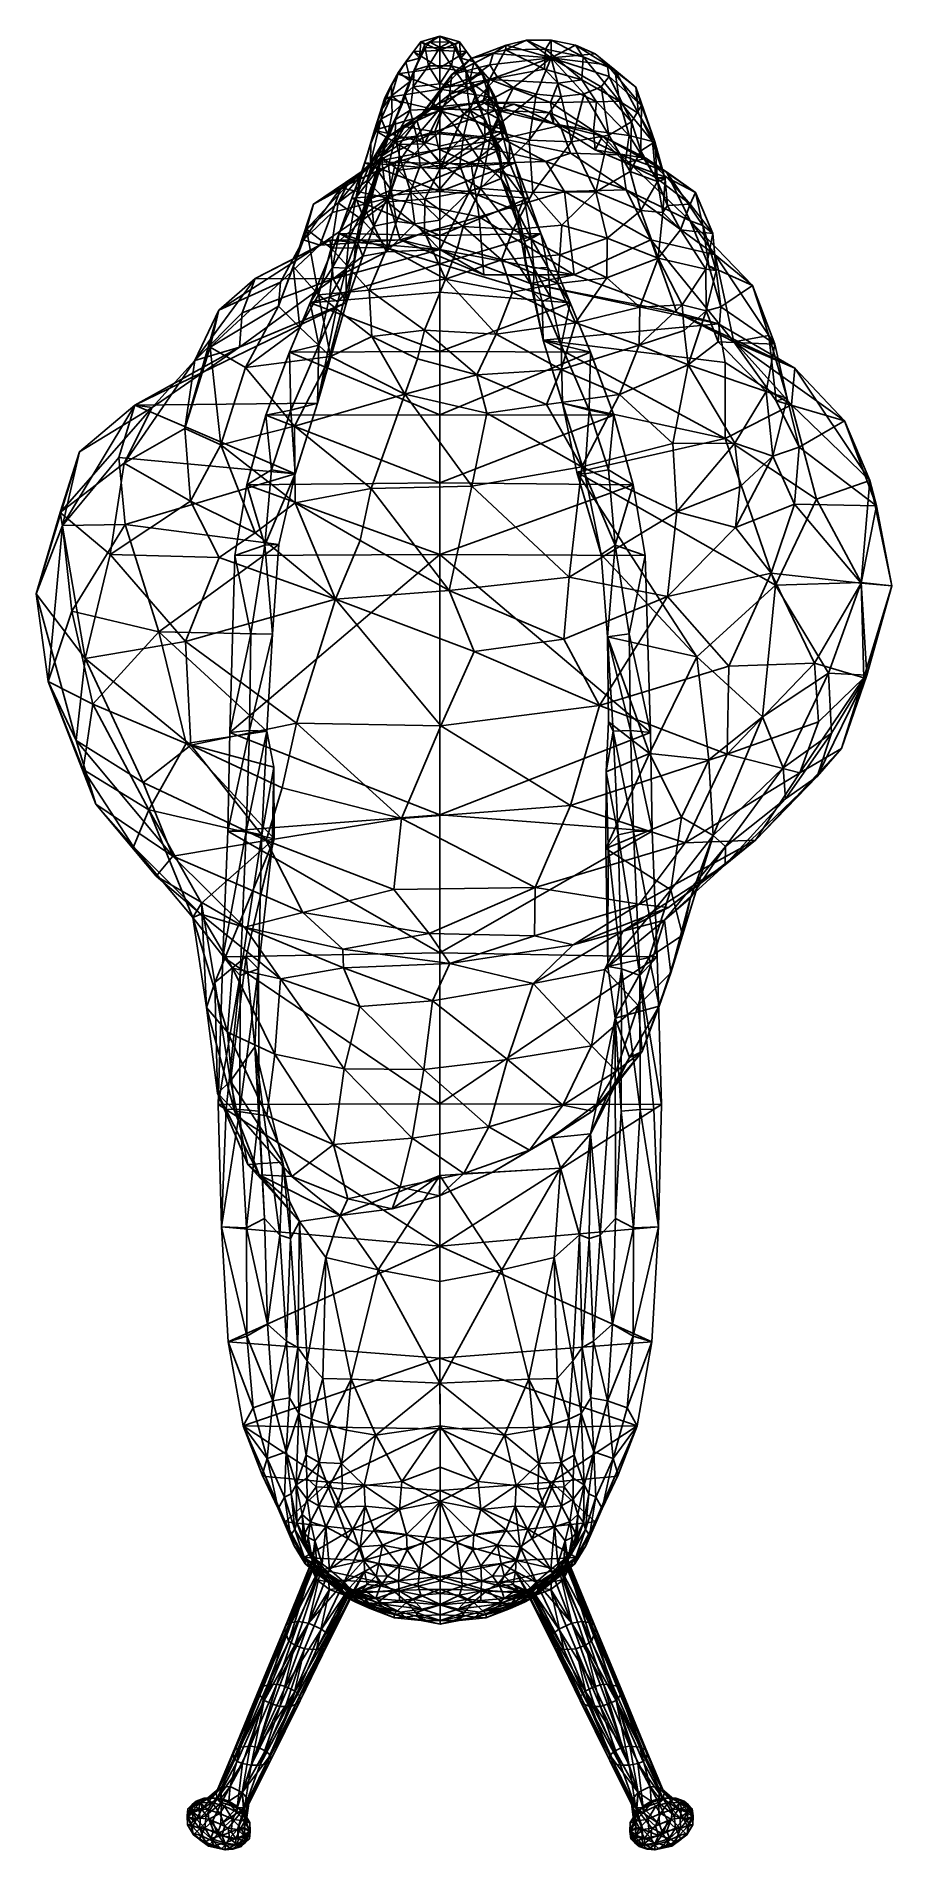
# Model space of a CAD drawing. Extents: x -0.0027 to 0.003, y -0.006 to 0.006.
import ezdxf

# ---------------------------------------------------------------- set-up
doc = ezdxf.new("R2010")
doc.units = 0
doc.layers.add('SNAIL$LWO', color=1, linetype='CONTINUOUS')

msp = doc.modelspace()

# ---------------------------------------------------------------- linework, layer by layer
at = {"layer": 'SNAIL$LWO'}
for points in [[(-0.000128, 0.005935, 0.000137), (-0.000001, 0.005879, 0.000117), (-0.000177, 0.005872, 0.000127)], [(-0.000137, 0.005827, 0.000168), (-0.000128, 0.005935, 0.000137), (-0.000177, 0.005872, 0.000127)], [(-0.000001, 0.005879, 0.000117), (-0.000001, 0.005765, 0.000108), (-0.000177, 0.005872, 0.000127)], [(-0.000172, 0.005748, 0.000259), (-0.000098, 0.005897, 0.00021), (-0.000137, 0.005827, 0.000168)], [(-0.000172, 0.005748, 0.000259), (-0.000077, 0.005778, 0.000299), (-0.000098, 0.005897, 0.00021)], [(-0.000101, 0.005918, 0.000166), (-0.000128, 0.005935, 0.000137), (-0.000137, 0.005827, 0.000168)], [(-0.000137, 0.005827, 0.000168), (-0.000098, 0.005897, 0.00021), (-0.000101, 0.005918, 0.000166)], [(-0.000001, 0.005879, 0.000117), (-0.000128, 0.005935, 0.000137), (-0.000001, 0.005973, 0.00016)], [(-0.000128, 0.005935, 0.000137), (-0.000101, 0.005918, 0.000166), (-0.000001, 0.005973, 0.00016)], [(-0.000101, 0.005918, 0.000166), (-0.000065, 0.005933, 0.000189), (-0.000001, 0.005973, 0.00016)], [(-0.000098, 0.005897, 0.00021), (-0.000065, 0.005933, 0.000189), (-0.000101, 0.005918, 0.000166)], [(-0.000098, 0.005897, 0.00021), (-0.000001, 0.005898, 0.000213), (-0.000065, 0.005933, 0.000189)], [(-0.000001, 0.005898, 0.000213), (-0.000098, 0.005897, 0.00021), (-0.000077, 0.005778, 0.000299)], [(0.000076, 0.005778, 0.000299), (-0.000001, 0.005898, 0.000213), (-0.000077, 0.005778, 0.000299)], [(-0.000065, 0.005933, 0.000189), (-0.000001, 0.005937, 0.000189), (-0.000001, 0.005973, 0.00016)], [(-0.000065, 0.005933, 0.000189), (-0.000001, 0.005898, 0.000213), (-0.000001, 0.005937, 0.000189)], [(0.000127, 0.005935, 0.000137), (-0.000001, 0.005879, 0.000117), (-0.000001, 0.005973, 0.00016)], [(0.0001, 0.005918, 0.000166), (0.000127, 0.005935, 0.000137), (-0.000001, 0.005973, 0.00016)], [(0.000064, 0.005933, 0.000189), (0.0001, 0.005918, 0.000166), (-0.000001, 0.005973, 0.00016)], [(-0.000001, 0.005937, 0.000189), (0.000064, 0.005933, 0.000189), (-0.000001, 0.005973, 0.00016)], [(-0.000001, 0.005898, 0.000213), (0.000064, 0.005933, 0.000189), (-0.000001, 0.005937, 0.000189)], [(-0.000001, 0.005879, 0.000117), (0.000127, 0.005935, 0.000137), (0.000175, 0.005872, 0.000127)], [(-0.000001, 0.005898, 0.000213), (0.000097, 0.005897, 0.00021), (0.000064, 0.005933, 0.000189)], [(0.000097, 0.005897, 0.00021), (-0.000001, 0.005898, 0.000213), (0.000076, 0.005778, 0.000299)], [(-0.000001, 0.005765, 0.000108), (-0.000001, 0.005879, 0.000117), (0.000175, 0.005872, 0.000127)], [(0.000064, 0.005933, 0.000189), (0.000097, 0.005897, 0.00021), (0.0001, 0.005918, 0.000166)], [(0.000076, 0.005778, 0.000299), (0.000171, 0.005748, 0.000259), (0.000097, 0.005897, 0.00021)], [(0.000097, 0.005897, 0.00021), (0.000136, 0.005827, 0.000168), (0.0001, 0.005918, 0.000166)], [(0.000097, 0.005897, 0.00021), (0.000171, 0.005748, 0.000259), (0.000136, 0.005827, 0.000168)], [(0.000127, 0.005935, 0.000137), (0.0001, 0.005918, 0.000166), (0.000136, 0.005827, 0.000168)], [(0.000127, 0.005935, 0.000137), (0.000136, 0.005827, 0.000168), (0.000175, 0.005872, 0.000127)], [(0.000436, 0.005915, 0.004762), (0.000433, 0.005882, 0.004387), (0.000206, 0.005825, 0.004543)], [(0.000436, 0.005915, 0.004762), (0.000206, 0.005825, 0.004543), (0.00035, 0.005858, 0.004892)], [(0.000433, 0.005882, 0.004387), (0.000326, 0.005687, 0.004069), (0.000206, 0.005825, 0.004543)], [(0.000433, 0.005882, 0.004387), (0.00069, 0.005755, 0.004074), (0.000326, 0.005687, 0.004069)], [(0.00035, 0.005858, 0.004892), (0.000733, 0.005831, 0.005032), (0.000436, 0.005915, 0.004762)], [(0.000572, 0.005946, 0.004676), (0.000697, 0.005887, 0.004331), (0.000433, 0.005882, 0.004387)], [(0.000572, 0.005946, 0.004676), (0.000433, 0.005882, 0.004387), (0.000436, 0.005915, 0.004762)], [(0.000697, 0.005887, 0.004331), (0.00069, 0.005755, 0.004074), (0.000433, 0.005882, 0.004387)], [(0.000436, 0.005915, 0.004762), (0.000733, 0.005831, 0.005032), (0.000572, 0.005946, 0.004676)], [(0.000572, 0.005946, 0.004676), (0.000733, 0.005831, 0.005032), (0.000734, 0.005947, 0.004645)], [(0.000734, 0.005947, 0.004645), (0.000697, 0.005887, 0.004331), (0.000572, 0.005946, 0.004676)], [(0.000697, 0.005887, 0.004331), (0.000936, 0.005684, 0.004096), (0.00069, 0.005755, 0.004074)], [(0.000734, 0.005947, 0.004645), (0.000945, 0.005837, 0.004366), (0.000697, 0.005887, 0.004331)], [(0.000945, 0.005837, 0.004366), (0.000936, 0.005684, 0.004096), (0.000697, 0.005887, 0.004331)], [(0.000734, 0.005947, 0.004645), (0.000733, 0.005831, 0.005032), (0.000894, 0.005915, 0.004675)], [(0.000894, 0.005915, 0.004675), (0.000733, 0.005831, 0.005032), (0.001025, 0.005857, 0.004761)], [(0.000894, 0.005915, 0.004675), (0.000945, 0.005837, 0.004366), (0.000734, 0.005947, 0.004645)], [(0.001025, 0.005857, 0.004761), (0.001154, 0.005751, 0.004491), (0.000894, 0.005915, 0.004675)], [(0.000894, 0.005915, 0.004675), (0.001154, 0.005751, 0.004491), (0.000945, 0.005837, 0.004366)], [(-0.000227, 0.005804, 0.000121), (-0.000322, 0.005651, 0.000098), (-0.000276, 0.005736, 0.000115)], [(-0.00028, 0.005724, 0.000102), (-0.000322, 0.005651, 0.000098), (-0.000227, 0.005804, 0.000121)], [(-0.000177, 0.005872, 0.000127), (-0.000001, 0.005765, 0.000108), (-0.00028, 0.005724, 0.000102)], [(-0.00028, 0.005724, 0.000102), (-0.000227, 0.005804, 0.000121), (-0.000177, 0.005872, 0.000127)], [(-0.000001, 0.005765, 0.000108), (-0.000001, 0.005623, 0.000086), (-0.00028, 0.005724, 0.000102)], [(-0.000227, 0.005804, 0.000121), (-0.000276, 0.005736, 0.000115), (-0.000195, 0.005675, 0.000184)], [(-0.000227, 0.005804, 0.000121), (-0.000137, 0.005827, 0.000168), (-0.000177, 0.005872, 0.000127)], [(-0.000195, 0.005675, 0.000184), (-0.000137, 0.005827, 0.000168), (-0.000227, 0.005804, 0.000121)], [(-0.000195, 0.005675, 0.000184), (-0.000172, 0.005748, 0.000259), (-0.000137, 0.005827, 0.000168)], [(-0.000178, 0.005638, 0.000366), (-0.000077, 0.005778, 0.000299), (-0.000172, 0.005748, 0.000259)], [(-0.000077, 0.005778, 0.000299), (-0.000178, 0.005638, 0.000366), (-0.000001, 0.005658, 0.000384)], [(0.000076, 0.005778, 0.000299), (-0.000077, 0.005778, 0.000299), (-0.000001, 0.005658, 0.000384)], [(-0.000001, 0.005765, 0.000108), (0.000175, 0.005872, 0.000127), (0.000279, 0.005724, 0.000102)], [(0.000177, 0.005638, 0.000366), (0.000076, 0.005778, 0.000299), (-0.000001, 0.005658, 0.000384)], [(-0.000001, 0.005623, 0.000086), (-0.000001, 0.005765, 0.000108), (0.000279, 0.005724, 0.000102)], [(0.000206, 0.005825, 0.004543), (0.000326, 0.005687, 0.004069), (0.000022, 0.005633, 0.004331)], [(0.000206, 0.005825, 0.004543), (0.000022, 0.005633, 0.004331), (0.000077, 0.005721, 0.004748)], [(0.000329, 0.005784, 0.005038), (0.000077, 0.005721, 0.004748), (0.000062, 0.005587, 0.005004)], [(0.000329, 0.005784, 0.005038), (0.000062, 0.005587, 0.005004), (0.000376, 0.005705, 0.005174)], [(0.000076, 0.005778, 0.000299), (0.000177, 0.005638, 0.000366), (0.000171, 0.005748, 0.000259)], [(0.00035, 0.005858, 0.004892), (0.000206, 0.005825, 0.004543), (0.000077, 0.005721, 0.004748)], [(0.00035, 0.005858, 0.004892), (0.000077, 0.005721, 0.004748), (0.000329, 0.005784, 0.005038)], [(0.000136, 0.005827, 0.000168), (0.000226, 0.005804, 0.000121), (0.000175, 0.005872, 0.000127)], [(0.000136, 0.005827, 0.000168), (0.000194, 0.005675, 0.000184), (0.000226, 0.005804, 0.000121)], [(0.000171, 0.005748, 0.000259), (0.000194, 0.005675, 0.000184), (0.000136, 0.005827, 0.000168)], [(0.000226, 0.005804, 0.000121), (0.000279, 0.005724, 0.000102), (0.000175, 0.005872, 0.000127)], [(0.000275, 0.005736, 0.000115), (0.000226, 0.005804, 0.000121), (0.000194, 0.005675, 0.000184)], [(0.00032, 0.005651, 0.000098), (0.000226, 0.005804, 0.000121), (0.000275, 0.005736, 0.000115)], [(0.00032, 0.005651, 0.000098), (0.000279, 0.005724, 0.000102), (0.000226, 0.005804, 0.000121)], [(0.000326, 0.005687, 0.004069), (0.00069, 0.005755, 0.004074), (0.000781, 0.005662, 0.003876)], [(0.000329, 0.005784, 0.005038), (0.000733, 0.005831, 0.005032), (0.00035, 0.005858, 0.004892)], [(0.000376, 0.005705, 0.005174), (0.000733, 0.005831, 0.005032), (0.000329, 0.005784, 0.005038)], [(0.000484, 0.005635, 0.005278), (0.000733, 0.005831, 0.005032), (0.000376, 0.005705, 0.005174)], [(0.000634, 0.00559, 0.005341), (0.000733, 0.005831, 0.005032), (0.000484, 0.005635, 0.005278)], [(0.000799, 0.005575, 0.005346), (0.000733, 0.005831, 0.005032), (0.000634, 0.00559, 0.005341)], [(0.000936, 0.005684, 0.004096), (0.000781, 0.005662, 0.003876), (0.00069, 0.005755, 0.004074)], [(0.001025, 0.005857, 0.004761), (0.000733, 0.005831, 0.005032), (0.001105, 0.005784, 0.004889)], [(0.001105, 0.005784, 0.004889), (0.000733, 0.005831, 0.005032), (0.001118, 0.005707, 0.005038)], [(0.000951, 0.005593, 0.00529), (0.000733, 0.005831, 0.005032), (0.000799, 0.005575, 0.005346)], [(0.001064, 0.005639, 0.00518), (0.000733, 0.005831, 0.005032), (0.000951, 0.005593, 0.00529)], [(0.001118, 0.005707, 0.005038), (0.000733, 0.005831, 0.005032), (0.001064, 0.005639, 0.00518)], [(0.000945, 0.005837, 0.004366), (0.001186, 0.005544, 0.004211), (0.000936, 0.005684, 0.004096)], [(0.001154, 0.005751, 0.004491), (0.001186, 0.005544, 0.004211), (0.000945, 0.005837, 0.004366)], [(0.001105, 0.005784, 0.004889), (0.001294, 0.005636, 0.00469), (0.001025, 0.005857, 0.004761)], [(0.001025, 0.005857, 0.004761), (0.001294, 0.005636, 0.00469), (0.001154, 0.005751, 0.004491)], [(0.001118, 0.005707, 0.005038), (0.001331, 0.005516, 0.004928), (0.001105, 0.005784, 0.004889)], [(0.001105, 0.005784, 0.004889), (0.001331, 0.005516, 0.004928), (0.001294, 0.005636, 0.00469)], [(-0.000384, 0.005493, 0.000076), (-0.000322, 0.005651, 0.000098), (-0.000366, 0.005565, 0.000079)], [(-0.000322, 0.00558, 0.000117), (-0.000322, 0.005651, 0.000098), (-0.000384, 0.005493, 0.000076)], [(-0.00028, 0.005724, 0.000102), (-0.000001, 0.005623, 0.000086), (-0.000366, 0.005565, 0.000079)], [(-0.000322, 0.005651, 0.000098), (-0.00028, 0.005724, 0.000102), (-0.000366, 0.005565, 0.000079)], [(-0.000276, 0.005736, 0.000115), (-0.000322, 0.00558, 0.000117), (-0.000195, 0.005675, 0.000184)], [(-0.000322, 0.005651, 0.000098), (-0.000322, 0.00558, 0.000117), (-0.000276, 0.005736, 0.000115)], [(-0.000195, 0.005675, 0.000184), (-0.000322, 0.00558, 0.000117), (-0.000251, 0.005524, 0.000199)], [(-0.000195, 0.005675, 0.000184), (-0.000251, 0.005524, 0.000199), (-0.000236, 0.005588, 0.000298)], [(-0.000195, 0.005675, 0.000184), (-0.000236, 0.005588, 0.000298), (-0.000172, 0.005748, 0.000259)], [(-0.000236, 0.005588, 0.000298), (-0.000178, 0.005638, 0.000366), (-0.000172, 0.005748, 0.000259)], [(-0.000178, 0.005638, 0.000366), (-0.000236, 0.005588, 0.000298), (-0.000197, 0.005485, 0.000469)], [(-0.000178, 0.005638, 0.000366), (-0.000197, 0.005485, 0.000469), (-0.000001, 0.005494, 0.000493)], [(-0.000178, 0.005638, 0.000366), (-0.000001, 0.005494, 0.000493), (-0.000001, 0.005658, 0.000384)], [(0.000077, 0.005721, 0.004748), (0.000022, 0.005633, 0.004331), (-0.000153, 0.005417, 0.004512)], [(0.000077, 0.005721, 0.004748), (-0.000153, 0.005417, 0.004512), (0.000062, 0.005587, 0.005004)], [(0.000282, 0.005538, 0.003732), (-0.000062, 0.005501, 0.004019), (0.000326, 0.005687, 0.004069)], [(-0.000062, 0.005501, 0.004019), (0.000022, 0.005633, 0.004331), (0.000326, 0.005687, 0.004069)], [(-0.000001, 0.005623, 0.000086), (0.000279, 0.005724, 0.000102), (0.000365, 0.005565, 0.000079)], [(-0.000001, 0.005494, 0.000493), (0.000177, 0.005638, 0.000366), (-0.000001, 0.005658, 0.000384)], [(0.000196, 0.005485, 0.000469), (0.000177, 0.005638, 0.000366), (-0.000001, 0.005494, 0.000493)], [(0.000376, 0.005705, 0.005174), (0.000062, 0.005587, 0.005004), (0.000156, 0.005459, 0.00525)], [(0.000376, 0.005705, 0.005174), (0.000156, 0.005459, 0.00525), (0.000484, 0.005635, 0.005278)], [(0.000484, 0.005635, 0.005278), (0.000156, 0.005459, 0.00525), (0.000341, 0.005352, 0.005403)], [(0.000235, 0.005588, 0.000298), (0.000194, 0.005675, 0.000184), (0.000171, 0.005748, 0.000259)], [(0.000177, 0.005638, 0.000366), (0.000235, 0.005588, 0.000298), (0.000171, 0.005748, 0.000259)], [(0.000235, 0.005588, 0.000298), (0.000177, 0.005638, 0.000366), (0.000196, 0.005485, 0.000469)], [(0.000321, 0.00558, 0.000117), (0.000275, 0.005736, 0.000115), (0.000194, 0.005675, 0.000184)], [(0.000321, 0.00558, 0.000117), (0.000194, 0.005675, 0.000184), (0.00025, 0.005524, 0.000199)], [(0.00025, 0.005524, 0.000199), (0.000194, 0.005675, 0.000184), (0.000235, 0.005588, 0.000298)], [(0.000321, 0.00558, 0.000117), (0.00032, 0.005651, 0.000098), (0.000275, 0.005736, 0.000115)], [(0.000279, 0.005724, 0.000102), (0.00032, 0.005651, 0.000098), (0.000365, 0.005565, 0.000079)], [(0.000282, 0.005538, 0.003732), (0.000326, 0.005687, 0.004069), (0.00073, 0.005535, 0.003769)], [(0.00032, 0.005651, 0.000098), (0.000383, 0.005493, 0.000076), (0.000365, 0.005565, 0.000079)], [(0.00032, 0.005651, 0.000098), (0.000321, 0.00558, 0.000117), (0.000383, 0.005493, 0.000076)], [(0.000326, 0.005687, 0.004069), (0.000781, 0.005662, 0.003876), (0.00073, 0.005535, 0.003769)], [(0.000484, 0.005635, 0.005278), (0.000341, 0.005352, 0.005403), (0.000634, 0.00559, 0.005341)], [(0.001034, 0.005539, 0.003898), (0.00073, 0.005535, 0.003769), (0.000781, 0.005662, 0.003876)], [(0.000936, 0.005684, 0.004096), (0.001034, 0.005539, 0.003898), (0.000781, 0.005662, 0.003876)], [(0.001186, 0.005544, 0.004211), (0.001034, 0.005539, 0.003898), (0.000936, 0.005684, 0.004096)], [(0.000951, 0.005593, 0.00529), (0.001115, 0.00532, 0.005363), (0.001064, 0.005639, 0.00518)], [(0.001064, 0.005639, 0.00518), (0.001264, 0.005408, 0.005165), (0.001118, 0.005707, 0.005038)], [(0.001064, 0.005639, 0.00518), (0.001115, 0.00532, 0.005363), (0.001264, 0.005408, 0.005165)], [(0.001118, 0.005707, 0.005038), (0.001264, 0.005408, 0.005165), (0.001331, 0.005516, 0.004928)], [(0.001294, 0.005636, 0.00469), (0.001311, 0.005462, 0.004467), (0.001154, 0.005751, 0.004491)], [(0.001154, 0.005751, 0.004491), (0.001311, 0.005462, 0.004467), (0.001186, 0.005544, 0.004211)], [(0.001331, 0.005516, 0.004928), (0.00142, 0.005276, 0.004715), (0.001294, 0.005636, 0.00469)], [(0.001294, 0.005636, 0.00469), (0.00142, 0.005276, 0.004715), (0.001311, 0.005462, 0.004467)], [(-0.000366, 0.005565, 0.000079), (-0.000001, 0.00548, 0.000068), (-0.000434, 0.005352, 0.000051)], [(-0.000434, 0.005352, 0.000051), (-0.000384, 0.005493, 0.000076), (-0.000366, 0.005565, 0.000079)], [(-0.00039, 0.005426, 0.000092), (-0.000317, 0.005465, 0.000165), (-0.000322, 0.00558, 0.000117)], [(-0.000322, 0.00558, 0.000117), (-0.000384, 0.005493, 0.000076), (-0.00039, 0.005426, 0.000092)], [(-0.000001, 0.005623, 0.000086), (-0.000001, 0.00548, 0.000068), (-0.000366, 0.005565, 0.000079)], [(-0.000317, 0.005465, 0.000165), (-0.000346, 0.005324, 0.000217), (-0.000251, 0.005524, 0.000199)], [(-0.000251, 0.005524, 0.000199), (-0.000346, 0.005324, 0.000217), (-0.000333, 0.005338, 0.000326)], [(-0.000251, 0.005524, 0.000199), (-0.000333, 0.005338, 0.000326), (-0.000294, 0.005423, 0.000391)], [(-0.000251, 0.005524, 0.000199), (-0.000322, 0.00558, 0.000117), (-0.000317, 0.005465, 0.000165)], [(-0.000236, 0.005588, 0.000298), (-0.000251, 0.005524, 0.000199), (-0.000294, 0.005423, 0.000391)], [(-0.000197, 0.005485, 0.000469), (-0.000236, 0.005588, 0.000298), (-0.000294, 0.005423, 0.000391)], [(-0.000153, 0.005417, 0.004512), (0.000022, 0.005633, 0.004331), (-0.000062, 0.005501, 0.004019)], [(0.000062, 0.005587, 0.005004), (-0.000153, 0.005417, 0.004512), (-0.000106, 0.005261, 0.005019)], [(0.000062, 0.005587, 0.005004), (-0.000106, 0.005261, 0.005019), (0.000156, 0.005459, 0.00525)], [(0.000018, 0.005492, 0.003629), (-0.000062, 0.005501, 0.004019), (0.000282, 0.005538, 0.003732)], [(-0.000001, 0.00548, 0.000068), (-0.000001, 0.005623, 0.000086), (0.000365, 0.005565, 0.000079)], [(-0.000001, 0.00548, 0.000068), (0.000365, 0.005565, 0.000079), (0.000432, 0.005352, 0.000051)], [(0.000282, 0.005538, 0.003732), (0.00037, 0.005485, 0.003409), (0.000018, 0.005492, 0.003629)], [(0.000235, 0.005588, 0.000298), (0.000196, 0.005485, 0.000469), (0.000293, 0.005423, 0.000391)], [(0.00025, 0.005524, 0.000199), (0.000235, 0.005588, 0.000298), (0.000293, 0.005423, 0.000391)], [(0.000321, 0.00558, 0.000117), (0.00025, 0.005524, 0.000199), (0.000315, 0.005465, 0.000165)], [(0.000345, 0.005324, 0.000217), (0.000315, 0.005465, 0.000165), (0.00025, 0.005524, 0.000199)], [(0.000345, 0.005324, 0.000217), (0.00025, 0.005524, 0.000199), (0.000331, 0.005338, 0.000326)], [(0.000331, 0.005338, 0.000326), (0.00025, 0.005524, 0.000199), (0.000293, 0.005423, 0.000391)], [(0.000282, 0.005538, 0.003732), (0.000751, 0.005393, 0.003689), (0.000489, 0.005523, 0.003574)], [(0.000282, 0.005538, 0.003732), (0.00073, 0.005535, 0.003769), (0.000751, 0.005393, 0.003689)], [(0.00037, 0.005485, 0.003409), (0.000282, 0.005538, 0.003732), (0.000489, 0.005523, 0.003574)], [(0.000315, 0.005465, 0.000165), (0.000388, 0.005426, 0.000092), (0.000321, 0.00558, 0.000117)], [(0.000383, 0.005493, 0.000076), (0.000321, 0.00558, 0.000117), (0.000388, 0.005426, 0.000092)], [(0.000634, 0.00559, 0.005341), (0.000341, 0.005352, 0.005403), (0.000589, 0.005286, 0.005476)], [(0.000383, 0.005493, 0.000076), (0.000432, 0.005352, 0.000051), (0.000365, 0.005565, 0.000079)], [(0.000726, 0.005466, 0.003528), (0.00037, 0.005485, 0.003409), (0.000489, 0.005523, 0.003574)], [(0.000489, 0.005523, 0.003574), (0.000751, 0.005393, 0.003689), (0.000726, 0.005466, 0.003528)], [(0.000634, 0.00559, 0.005341), (0.000589, 0.005286, 0.005476), (0.000799, 0.005575, 0.005346)], [(0.000799, 0.005575, 0.005346), (0.000589, 0.005286, 0.005476), (0.000868, 0.005276, 0.005472)], [(0.001014, 0.005348, 0.003802), (0.00073, 0.005535, 0.003769), (0.001034, 0.005539, 0.003898)], [(0.00073, 0.005535, 0.003769), (0.001014, 0.005348, 0.003802), (0.000751, 0.005393, 0.003689)], [(0.000799, 0.005575, 0.005346), (0.000868, 0.005276, 0.005472), (0.000951, 0.005593, 0.00529)], [(0.000951, 0.005593, 0.00529), (0.000868, 0.005276, 0.005472), (0.001115, 0.00532, 0.005363)], [(0.001014, 0.005348, 0.003802), (0.001034, 0.005539, 0.003898), (0.001249, 0.005317, 0.00403)], [(0.001186, 0.005544, 0.004211), (0.001249, 0.005317, 0.00403), (0.001034, 0.005539, 0.003898)], [(0.001403, 0.005277, 0.004354), (0.001186, 0.005544, 0.004211), (0.001311, 0.005462, 0.004467)], [(0.001403, 0.005277, 0.004354), (0.001249, 0.005317, 0.00403), (0.001186, 0.005544, 0.004211)], [(0.001264, 0.005408, 0.005165), (0.001327, 0.005215, 0.005003), (0.001331, 0.005516, 0.004928)], [(0.001331, 0.005516, 0.004928), (0.001327, 0.005215, 0.005003), (0.00142, 0.005276, 0.004715)], [(-0.000461, 0.005136, 0.000106), (-0.000346, 0.005324, 0.000217), (-0.00039, 0.005426, 0.000092)], [(-0.000461, 0.005136, 0.000106), (-0.00039, 0.005426, 0.000092), (-0.000459, 0.005265, 0.000043)], [(-0.000434, 0.005352, 0.000051), (-0.000459, 0.005265, 0.000043), (-0.00039, 0.005426, 0.000092)], [(-0.000384, 0.005493, 0.000076), (-0.000434, 0.005352, 0.000051), (-0.00039, 0.005426, 0.000092)], [(-0.000001, 0.00548, 0.000068), (-0.000001, 0.005246, 0.00004), (-0.000434, 0.005352, 0.000051)], [(-0.000333, 0.005338, 0.000326), (-0.000391, 0.005174, 0.000451), (-0.000294, 0.005423, 0.000391)], [(-0.000391, 0.005174, 0.000451), (-0.000298, 0.005295, 0.000544), (-0.000294, 0.005423, 0.000391)], [(-0.00039, 0.005426, 0.000092), (-0.000346, 0.005324, 0.000217), (-0.000317, 0.005465, 0.000165)], [(-0.000153, 0.005417, 0.004512), (-0.000389, 0.005179, 0.004711), (-0.000268, 0.005258, 0.004799)], [(-0.000153, 0.005417, 0.004512), (-0.000358, 0.0053, 0.004256), (-0.000389, 0.005179, 0.004711)], [(-0.000062, 0.005501, 0.004019), (-0.000358, 0.0053, 0.004256), (-0.000153, 0.005417, 0.004512)], [(-0.000062, 0.005501, 0.004019), (-0.000235, 0.005377, 0.003835), (-0.000358, 0.0053, 0.004256)], [(-0.000298, 0.005295, 0.000544), (-0.000197, 0.005485, 0.000469), (-0.000294, 0.005423, 0.000391)], [(-0.000298, 0.005295, 0.000544), (-0.000157, 0.005313, 0.000593), (-0.000197, 0.005485, 0.000469)], [(-0.000106, 0.005261, 0.005019), (-0.000153, 0.005417, 0.004512), (-0.000268, 0.005258, 0.004799)], [(-0.000062, 0.005501, 0.004019), (0.000018, 0.005492, 0.003629), (-0.000235, 0.005377, 0.003835)], [(-0.000035, 0.005341, 0.003471), (-0.000235, 0.005377, 0.003835), (0.000018, 0.005492, 0.003629)], [(-0.000001, 0.005494, 0.000493), (-0.000197, 0.005485, 0.000469), (-0.000157, 0.005313, 0.000593)], [(-0.000001, 0.005494, 0.000493), (-0.000157, 0.005313, 0.000593), (-0.000001, 0.005327, 0.000599)], [(0.000156, 0.005459, 0.00525), (-0.000106, 0.005261, 0.005019), (0.000012, 0.00512, 0.005306)], [(0.00037, 0.005485, 0.003409), (-0.000035, 0.005341, 0.003471), (0.000018, 0.005492, 0.003629)], [(0.00037, 0.005485, 0.003409), (0.000414, 0.005295, 0.003173), (-0.000035, 0.005341, 0.003471)], [(0.000196, 0.005485, 0.000469), (-0.000001, 0.005494, 0.000493), (0.000155, 0.005313, 0.000593)], [(0.000155, 0.005313, 0.000593), (-0.000001, 0.005494, 0.000493), (-0.000001, 0.005327, 0.000599)], [(-0.000001, 0.005246, 0.00004), (-0.000001, 0.00548, 0.000068), (0.000432, 0.005352, 0.000051)], [(0.000156, 0.005459, 0.00525), (0.000012, 0.00512, 0.005306), (0.000341, 0.005352, 0.005403)], [(0.000155, 0.005313, 0.000593), (0.000297, 0.005295, 0.000544), (0.000196, 0.005485, 0.000469)], [(0.000196, 0.005485, 0.000469), (0.000297, 0.005295, 0.000544), (0.000293, 0.005423, 0.000391)], [(0.00039, 0.005223, 0.000486), (0.000331, 0.005338, 0.000326), (0.000293, 0.005423, 0.000391)], [(0.000297, 0.005295, 0.000544), (0.00039, 0.005223, 0.000486), (0.000293, 0.005423, 0.000391)], [(0.000345, 0.005324, 0.000217), (0.000388, 0.005426, 0.000092), (0.000315, 0.005465, 0.000165)], [(0.000345, 0.005324, 0.000217), (0.000459, 0.005136, 0.000106), (0.000388, 0.005426, 0.000092)], [(0.000726, 0.005466, 0.003528), (0.000794, 0.005382, 0.003294), (0.00037, 0.005485, 0.003409)], [(0.000794, 0.005382, 0.003294), (0.000414, 0.005295, 0.003173), (0.00037, 0.005485, 0.003409)], [(0.000432, 0.005352, 0.000051), (0.000383, 0.005493, 0.000076), (0.000388, 0.005426, 0.000092)], [(0.000388, 0.005426, 0.000092), (0.000459, 0.005136, 0.000106), (0.000458, 0.005265, 0.000043)], [(0.000458, 0.005265, 0.000043), (0.000432, 0.005352, 0.000051), (0.000388, 0.005426, 0.000092)], [(0.000726, 0.005466, 0.003528), (0.000751, 0.005393, 0.003689), (0.001073, 0.005313, 0.003606)], [(0.001073, 0.005313, 0.003606), (0.000794, 0.005382, 0.003294), (0.000726, 0.005466, 0.003528)], [(0.001115, 0.00532, 0.005363), (0.001257, 0.005078, 0.005243), (0.001264, 0.005408, 0.005165)], [(0.001264, 0.005408, 0.005165), (0.001257, 0.005078, 0.005243), (0.001327, 0.005215, 0.005003)], [(0.00142, 0.005276, 0.004715), (0.001403, 0.005277, 0.004354), (0.001311, 0.005462, 0.004467)], [(-0.000498, 0.005137, 0.000026), (-0.000434, 0.005352, 0.000051), (-0.000001, 0.005096, 0.000023)], [(-0.000459, 0.005265, 0.000043), (-0.000434, 0.005352, 0.000051), (-0.000498, 0.005137, 0.000026)], [(-0.000358, 0.0053, 0.004256), (-0.000483, 0.005019, 0.004635), (-0.000389, 0.005179, 0.004711)], [(-0.000358, 0.0053, 0.004256), (-0.000445, 0.00515, 0.0041), (-0.000483, 0.005019, 0.004635)], [(-0.000414, 0.005089, 0.000296), (-0.000346, 0.005324, 0.000217), (-0.000461, 0.005136, 0.000106)], [(-0.000235, 0.005377, 0.003835), (-0.000445, 0.00515, 0.0041), (-0.000358, 0.0053, 0.004256)], [(-0.000235, 0.005377, 0.003835), (-0.000295, 0.00527, 0.003734), (-0.000445, 0.00515, 0.0041)], [(-0.000001, 0.005096, 0.000023), (-0.000434, 0.005352, 0.000051), (-0.000001, 0.005246, 0.00004)], [(-0.000035, 0.005341, 0.003471), (-0.000421, 0.005144, 0.003558), (-0.000295, 0.00527, 0.003734)], [(-0.000035, 0.005341, 0.003471), (-0.000008, 0.005227, 0.003122), (-0.000421, 0.005144, 0.003558)], [(-0.000414, 0.005089, 0.000296), (-0.000391, 0.005174, 0.000451), (-0.000333, 0.005338, 0.000326)], [(-0.000346, 0.005324, 0.000217), (-0.000414, 0.005089, 0.000296), (-0.000333, 0.005338, 0.000326)], [(-0.000342, 0.005121, 0.000641), (-0.000298, 0.005295, 0.000544), (-0.000391, 0.005174, 0.000451)], [(-0.000342, 0.005121, 0.000641), (-0.000262, 0.005159, 0.000663), (-0.000298, 0.005295, 0.000544)], [(-0.000298, 0.005295, 0.000544), (-0.000262, 0.005159, 0.000663), (-0.000157, 0.005313, 0.000593)], [(-0.000235, 0.005377, 0.003835), (-0.000035, 0.005341, 0.003471), (-0.000295, 0.00527, 0.003734)], [(-0.000157, 0.005313, 0.000593), (-0.000262, 0.005159, 0.000663), (-0.000132, 0.005119, 0.000709)], [(-0.000157, 0.005313, 0.000593), (-0.000001, 0.005147, 0.000704), (-0.000001, 0.005327, 0.000599)], [(-0.000157, 0.005313, 0.000593), (-0.000132, 0.005119, 0.000709), (-0.000001, 0.005147, 0.000704)], [(0.000414, 0.005295, 0.003173), (-0.000008, 0.005227, 0.003122), (-0.000035, 0.005341, 0.003471)], [(-0.000008, 0.005227, 0.003122), (0.000414, 0.005295, 0.003173), (0.000331, 0.005229, 0.002917)], [(0.000432, 0.005352, 0.000051), (0.000496, 0.005137, 0.000026), (-0.000001, 0.005096, 0.000023)], [(0.000432, 0.005352, 0.000051), (-0.000001, 0.005096, 0.000023), (-0.000001, 0.005246, 0.00004)], [(-0.000001, 0.005147, 0.000704), (0.000155, 0.005313, 0.000593), (-0.000001, 0.005327, 0.000599)], [(0.00013, 0.005119, 0.000709), (0.000155, 0.005313, 0.000593), (-0.000001, 0.005147, 0.000704)], [(0.000341, 0.005352, 0.005403), (0.000012, 0.00512, 0.005306), (0.000267, 0.004967, 0.005487)], [(0.000261, 0.005159, 0.000663), (0.000155, 0.005313, 0.000593), (0.00013, 0.005119, 0.000709)], [(0.000261, 0.005159, 0.000663), (0.000297, 0.005295, 0.000544), (0.000155, 0.005313, 0.000593)], [(0.000297, 0.005295, 0.000544), (0.000261, 0.005159, 0.000663), (0.00039, 0.005223, 0.000486)], [(0.000341, 0.005352, 0.005403), (0.000267, 0.004967, 0.005487), (0.000589, 0.005286, 0.005476)], [(0.000589, 0.005286, 0.005476), (0.000267, 0.004967, 0.005487), (0.000612, 0.00494, 0.005516)], [(0.00039, 0.005223, 0.000486), (0.000413, 0.005089, 0.000296), (0.000331, 0.005338, 0.000326)], [(0.000413, 0.005089, 0.000296), (0.000345, 0.005324, 0.000217), (0.000331, 0.005338, 0.000326)], [(0.000331, 0.005229, 0.002917), (0.000414, 0.005295, 0.003173), (0.000699, 0.005144, 0.002847)], [(0.000345, 0.005324, 0.000217), (0.000413, 0.005089, 0.000296), (0.000459, 0.005136, 0.000106)], [(0.000794, 0.005382, 0.003294), (0.000862, 0.0052, 0.003102), (0.000414, 0.005295, 0.003173)], [(0.000699, 0.005144, 0.002847), (0.000414, 0.005295, 0.003173), (0.000862, 0.0052, 0.003102)], [(0.000432, 0.005352, 0.000051), (0.000458, 0.005265, 0.000043), (0.000496, 0.005137, 0.000026)], [(0.000589, 0.005286, 0.005476), (0.000612, 0.00494, 0.005516), (0.000868, 0.005276, 0.005472)], [(0.000868, 0.005276, 0.005472), (0.000612, 0.00494, 0.005516), (0.00103, 0.004944, 0.005477)], [(0.001025, 0.005223, 0.003778), (0.000751, 0.005393, 0.003689), (0.001014, 0.005348, 0.003802)], [(0.001025, 0.005223, 0.003778), (0.001073, 0.005313, 0.003606), (0.000751, 0.005393, 0.003689)], [(0.001194, 0.00519, 0.003291), (0.000862, 0.0052, 0.003102), (0.000794, 0.005382, 0.003294)], [(0.001073, 0.005313, 0.003606), (0.001194, 0.00519, 0.003291), (0.000794, 0.005382, 0.003294)], [(0.000868, 0.005276, 0.005472), (0.00103, 0.004944, 0.005477), (0.001115, 0.00532, 0.005363)], [(0.001223, 0.005138, 0.003957), (0.001014, 0.005348, 0.003802), (0.001249, 0.005317, 0.00403)], [(0.001014, 0.005348, 0.003802), (0.001223, 0.005138, 0.003957), (0.001025, 0.005223, 0.003778)], [(0.001365, 0.005164, 0.003865), (0.001073, 0.005313, 0.003606), (0.001025, 0.005223, 0.003778)], [(0.001115, 0.00532, 0.005363), (0.00103, 0.004944, 0.005477), (0.001257, 0.005078, 0.005243)], [(0.001497, 0.005077, 0.00362), (0.001073, 0.005313, 0.003606), (0.001365, 0.005164, 0.003865)], [(0.001073, 0.005313, 0.003606), (0.001497, 0.005077, 0.00362), (0.001194, 0.00519, 0.003291)], [(0.001223, 0.005138, 0.003957), (0.001249, 0.005317, 0.00403), (0.001425, 0.00504, 0.004287)], [(0.001425, 0.00504, 0.004287), (0.001249, 0.005317, 0.00403), (0.001403, 0.005277, 0.004354)], [(0.001437, 0.005012, 0.005009), (0.00142, 0.005276, 0.004715), (0.001327, 0.005215, 0.005003)], [(0.001488, 0.005029, 0.004643), (0.001403, 0.005277, 0.004354), (0.00142, 0.005276, 0.004715)], [(0.001425, 0.00504, 0.004287), (0.001403, 0.005277, 0.004354), (0.001488, 0.005029, 0.004643)], [(0.001488, 0.005029, 0.004643), (0.00142, 0.005276, 0.004715), (0.001437, 0.005012, 0.005009)], [(-0.00052, 0.005072, 0.00002), (-0.000461, 0.005136, 0.000106), (-0.000459, 0.005265, 0.000043)], [(-0.000459, 0.005265, 0.000043), (-0.000498, 0.005137, 0.000026), (-0.00052, 0.005072, 0.00002)], [(-0.000389, 0.005179, 0.004711), (-0.000483, 0.005019, 0.004635), (-0.00035, 0.004878, 0.005135)], [(-0.000447, 0.004996, 0.000499), (-0.000391, 0.005174, 0.000451), (-0.000414, 0.005089, 0.000296)], [(-0.000404, 0.005075, 0.000589), (-0.000391, 0.005174, 0.000451), (-0.000447, 0.004996, 0.000499)], [(-0.000421, 0.005144, 0.003558), (-0.000445, 0.00515, 0.0041), (-0.000295, 0.00527, 0.003734)], [(-0.000296, 0.005138, 0.002944), (-0.000421, 0.005144, 0.003558), (-0.000008, 0.005227, 0.003122)], [(-0.000342, 0.005121, 0.000641), (-0.000391, 0.005174, 0.000451), (-0.000404, 0.005075, 0.000589)], [(-0.000268, 0.005258, 0.004799), (-0.000389, 0.005179, 0.004711), (-0.000275, 0.005087, 0.005104)], [(-0.000389, 0.005179, 0.004711), (-0.00035, 0.004878, 0.005135), (-0.000275, 0.005087, 0.005104)], [(-0.000324, 0.004956, 0.000766), (-0.000262, 0.005159, 0.000663), (-0.000342, 0.005121, 0.000641)], [(-0.000324, 0.004956, 0.000766), (-0.000196, 0.004947, 0.000798), (-0.000262, 0.005159, 0.000663)], [(-0.000008, 0.005227, 0.003122), (0.000206, 0.005129, 0.002625), (-0.000296, 0.005138, 0.002944)], [(-0.000268, 0.005258, 0.004799), (-0.000275, 0.005087, 0.005104), (-0.000106, 0.005261, 0.005019)], [(-0.000275, 0.005087, 0.005104), (0.000012, 0.00512, 0.005306), (-0.000106, 0.005261, 0.005019)], [(-0.000262, 0.005159, 0.000663), (-0.000196, 0.004947, 0.000798), (-0.000132, 0.005119, 0.000709)], [(0.000206, 0.005129, 0.002625), (-0.000008, 0.005227, 0.003122), (0.000331, 0.005229, 0.002917)], [(0.000195, 0.004947, 0.000798), (0.000261, 0.005159, 0.000663), (0.00013, 0.005119, 0.000709)], [(0.000261, 0.005159, 0.000663), (0.000195, 0.004947, 0.000798), (0.000403, 0.005033, 0.000561)], [(0.000699, 0.005144, 0.002847), (0.000206, 0.005129, 0.002625), (0.000331, 0.005229, 0.002917)], [(0.00039, 0.005223, 0.000486), (0.000261, 0.005159, 0.000663), (0.000403, 0.005033, 0.000561)], [(0.00039, 0.005223, 0.000486), (0.000403, 0.005033, 0.000561), (0.000413, 0.005089, 0.000296)], [(0.000459, 0.005136, 0.000106), (0.000496, 0.005137, 0.000026), (0.000458, 0.005265, 0.000043)], [(0.000862, 0.0052, 0.003102), (0.00123, 0.004958, 0.002902), (0.000699, 0.005144, 0.002847)], [(0.00123, 0.004958, 0.002902), (0.000862, 0.0052, 0.003102), (0.001194, 0.00519, 0.003291)], [(0.001365, 0.005164, 0.003865), (0.001025, 0.005223, 0.003778), (0.001223, 0.005138, 0.003957)], [(0.001653, 0.004753, 0.00333), (0.001194, 0.00519, 0.003291), (0.001497, 0.005077, 0.00362)], [(0.001194, 0.00519, 0.003291), (0.001653, 0.004753, 0.00333), (0.00123, 0.004958, 0.002902)], [(0.001223, 0.005138, 0.003957), (0.001503, 0.005038, 0.004154), (0.001365, 0.005164, 0.003865)], [(0.001257, 0.005078, 0.005243), (0.001437, 0.005012, 0.005009), (0.001327, 0.005215, 0.005003)], [(0.001689, 0.00494, 0.004046), (0.001365, 0.005164, 0.003865), (0.001503, 0.005038, 0.004154)], [(0.001365, 0.005164, 0.003865), (0.001689, 0.00494, 0.004046), (0.001497, 0.005077, 0.00362)], [(-0.000421, 0.005144, 0.003558), (-0.000838, 0.004864, 0.003887), (-0.000617, 0.004985, 0.004133)], [(-0.000421, 0.005144, 0.003558), (-0.000657, 0.00497, 0.003246), (-0.000838, 0.004864, 0.003887)], [(-0.000445, 0.00515, 0.0041), (-0.000674, 0.004871, 0.004634), (-0.000483, 0.005019, 0.004635)], [(-0.000445, 0.00515, 0.0041), (-0.000617, 0.004985, 0.004133), (-0.000674, 0.004871, 0.004634)], [(-0.000421, 0.005144, 0.003558), (-0.000296, 0.005138, 0.002944), (-0.000657, 0.00497, 0.003246)], [(-0.000345, 0.004903, 0.002692), (-0.000657, 0.00497, 0.003246), (-0.000296, 0.005138, 0.002944)], [(-0.000445, 0.00515, 0.0041), (-0.000421, 0.005144, 0.003558), (-0.000617, 0.004985, 0.004133)], [(-0.000498, 0.005137, 0.000026), (-0.000001, 0.004946, 0.000008), (-0.000583, 0.004902, 0.000006)], [(-0.000583, 0.004902, 0.000006), (-0.000557, 0.004904, 0.000058), (-0.000498, 0.005137, 0.000026)], [(-0.000498, 0.005137, 0.000026), (-0.000557, 0.004904, 0.000058), (-0.00052, 0.005072, 0.00002)], [(-0.000461, 0.005136, 0.000106), (-0.000557, 0.004904, 0.000058), (-0.000414, 0.005089, 0.000296)], [(-0.00052, 0.005072, 0.00002), (-0.000557, 0.004904, 0.000058), (-0.000461, 0.005136, 0.000106)], [(-0.000414, 0.005089, 0.000296), (-0.000557, 0.004904, 0.000058), (-0.000518, 0.004803, 0.000213)], [(-0.000472, 0.004874, 0.000302), (-0.000414, 0.005089, 0.000296), (-0.000518, 0.004803, 0.000213)], [(-0.000001, 0.005096, 0.000023), (-0.000001, 0.004946, 0.000008), (-0.000498, 0.005137, 0.000026)], [(-0.000447, 0.004996, 0.000499), (-0.000414, 0.005089, 0.000296), (-0.000472, 0.004874, 0.000302)], [(-0.000455, 0.004901, 0.00066), (-0.000404, 0.005075, 0.000589), (-0.000447, 0.004996, 0.000499)], [(-0.000455, 0.004901, 0.00066), (-0.000324, 0.004956, 0.000766), (-0.000404, 0.005075, 0.000589)], [(-0.000324, 0.004956, 0.000766), (-0.000342, 0.005121, 0.000641), (-0.000404, 0.005075, 0.000589)], [(-0.00035, 0.004878, 0.005135), (-0.0001, 0.004896, 0.005419), (-0.000275, 0.005087, 0.005104)], [(0.000206, 0.005129, 0.002625), (-0.000345, 0.004903, 0.002692), (-0.000296, 0.005138, 0.002944)], [(0.000206, 0.005129, 0.002625), (0.000258, 0.004779, 0.002264), (-0.000345, 0.004903, 0.002692)], [(0.000012, 0.00512, 0.005306), (-0.000275, 0.005087, 0.005104), (-0.0001, 0.004896, 0.005419)], [(-0.000132, 0.005119, 0.000709), (-0.000196, 0.004947, 0.000798), (-0.000001, 0.004963, 0.000804)], [(-0.000001, 0.005147, 0.000704), (-0.000132, 0.005119, 0.000709), (-0.000001, 0.004963, 0.000804)], [(-0.0001, 0.004896, 0.005419), (0.000267, 0.004967, 0.005487), (0.000012, 0.00512, 0.005306)], [(0.00013, 0.005119, 0.000709), (-0.000001, 0.005147, 0.000704), (-0.000001, 0.004963, 0.000804)], [(-0.000001, 0.004946, 0.000008), (-0.000001, 0.005096, 0.000023), (0.000496, 0.005137, 0.000026)], [(-0.000001, 0.004946, 0.000008), (0.000496, 0.005137, 0.000026), (0.000581, 0.004902, 0.000006)], [(0.000195, 0.004947, 0.000798), (0.00013, 0.005119, 0.000709), (-0.000001, 0.004963, 0.000804)], [(0.000206, 0.005129, 0.002625), (0.000699, 0.005144, 0.002847), (0.000822, 0.004947, 0.002374)], [(0.000822, 0.004947, 0.002374), (0.000258, 0.004779, 0.002264), (0.000206, 0.005129, 0.002625)], [(0.000413, 0.005089, 0.000296), (0.000403, 0.005033, 0.000561), (0.000471, 0.004923, 0.000365)], [(0.000555, 0.004904, 0.000058), (0.000459, 0.005136, 0.000106), (0.000413, 0.005089, 0.000296)], [(0.000555, 0.004904, 0.000058), (0.000413, 0.005089, 0.000296), (0.000516, 0.004803, 0.000213)], [(0.000413, 0.005089, 0.000296), (0.000471, 0.004923, 0.000365), (0.000516, 0.004803, 0.000213)], [(0.000555, 0.004904, 0.000058), (0.000496, 0.005137, 0.000026), (0.000459, 0.005136, 0.000106)], [(0.000555, 0.004904, 0.000058), (0.000581, 0.004902, 0.000006), (0.000496, 0.005137, 0.000026)], [(0.00123, 0.004958, 0.002902), (0.000822, 0.004947, 0.002374), (0.000699, 0.005144, 0.002847)], [(0.00103, 0.004944, 0.005477), (0.001327, 0.00482, 0.005322), (0.001257, 0.005078, 0.005243)], [(0.001425, 0.00504, 0.004287), (0.001503, 0.005038, 0.004154), (0.001223, 0.005138, 0.003957)], [(0.001257, 0.005078, 0.005243), (0.001327, 0.00482, 0.005322), (0.001437, 0.005012, 0.005009)], [(0.001502, 0.004854, 0.004636), (0.001652, 0.004864, 0.004464), (0.001425, 0.00504, 0.004287)], [(0.001488, 0.005029, 0.004643), (0.001502, 0.004854, 0.004636), (0.001425, 0.00504, 0.004287)], [(0.001425, 0.00504, 0.004287), (0.001652, 0.004864, 0.004464), (0.001503, 0.005038, 0.004154)], [(0.001497, 0.005077, 0.00362), (0.001737, 0.004721, 0.003889), (0.001653, 0.004753, 0.00333)], [(0.001497, 0.005077, 0.00362), (0.001689, 0.00494, 0.004046), (0.001737, 0.004721, 0.003889)], [(0.001652, 0.004864, 0.004464), (0.001689, 0.00494, 0.004046), (0.001503, 0.005038, 0.004154)], [(-0.000657, 0.00497, 0.003246), (-0.000904, 0.004627, 0.003623), (-0.000838, 0.004864, 0.003887)], [(-0.000657, 0.00497, 0.003246), (-0.000713, 0.004808, 0.003095), (-0.000904, 0.004627, 0.003623)], [(-0.000617, 0.004985, 0.004133), (-0.000838, 0.004864, 0.003887), (-0.000884, 0.004698, 0.004554)], [(-0.000617, 0.004985, 0.004133), (-0.000884, 0.004698, 0.004554), (-0.000674, 0.004871, 0.004634)], [(-0.000657, 0.00497, 0.003246), (-0.000345, 0.004903, 0.002692), (-0.000713, 0.004808, 0.003095)], [(-0.000483, 0.005019, 0.004635), (-0.000674, 0.004871, 0.004634), (-0.000514, 0.004758, 0.005041)], [(-0.000001, 0.004946, 0.000008), (-0.000001, 0.004656, -0.000016), (-0.000583, 0.004902, 0.000006)], [(-0.000496, 0.004824, 0.00058), (-0.000447, 0.004996, 0.000499), (-0.000522, 0.004712, 0.000388)], [(-0.000522, 0.004712, 0.000388), (-0.000447, 0.004996, 0.000499), (-0.000472, 0.004874, 0.000302)], [(-0.000483, 0.005019, 0.004635), (-0.000514, 0.004758, 0.005041), (-0.00035, 0.004878, 0.005135)], [(-0.000496, 0.004824, 0.00058), (-0.000455, 0.004901, 0.00066), (-0.000447, 0.004996, 0.000499)], [(-0.000439, 0.004717, 0.000817), (-0.000324, 0.004956, 0.000766), (-0.000455, 0.004901, 0.00066)], [(-0.000324, 0.004956, 0.000766), (-0.000439, 0.004717, 0.000817), (-0.000289, 0.004748, 0.000882)], [(-0.000289, 0.004748, 0.000882), (-0.000196, 0.004947, 0.000798), (-0.000324, 0.004956, 0.000766)], [(-0.000196, 0.004947, 0.000798), (-0.000289, 0.004748, 0.000882), (-0.000167, 0.004734, 0.000907)], [(-0.000196, 0.004947, 0.000798), (-0.000001, 0.004757, 0.000903), (-0.000001, 0.004963, 0.000804)], [(-0.000196, 0.004947, 0.000798), (-0.000167, 0.004734, 0.000907), (-0.000001, 0.004757, 0.000903)], [(0.000267, 0.004967, 0.005487), (-0.0001, 0.004896, 0.005419), (0.000153, 0.004715, 0.005635)], [(-0.000001, 0.004757, 0.000903), (0.000195, 0.004947, 0.000798), (-0.000001, 0.004963, 0.000804)], [(-0.000001, 0.004563, 0.000988), (0.000195, 0.004947, 0.000798), (-0.000001, 0.004757, 0.000903)], [(0.000597, 0.004338, 0.000538), (0.000195, 0.004947, 0.000798), (-0.000001, 0.004563, 0.000988)], [(-0.000001, 0.004656, -0.000016), (-0.000001, 0.004946, 0.000008), (0.000581, 0.004902, 0.000006)], [(0.000267, 0.004967, 0.005487), (0.000153, 0.004715, 0.005635), (0.000482, 0.004696, 0.005667)], [(0.000195, 0.004947, 0.000798), (0.000494, 0.004824, 0.00058), (0.000403, 0.005033, 0.000561)], [(0.000195, 0.004947, 0.000798), (0.000597, 0.004338, 0.000538), (0.000494, 0.004824, 0.00058)], [(0.000822, 0.004947, 0.002374), (0.000887, 0.004396, 0.001726), (0.000258, 0.004779, 0.002264)], [(0.000267, 0.004967, 0.005487), (0.000482, 0.004696, 0.005667), (0.000612, 0.00494, 0.005516)], [(0.000403, 0.005033, 0.000561), (0.000494, 0.004824, 0.00058), (0.000521, 0.004712, 0.000388)], [(0.000403, 0.005033, 0.000561), (0.000521, 0.004712, 0.000388), (0.000471, 0.004923, 0.000365)], [(0.000471, 0.004923, 0.000365), (0.000521, 0.004712, 0.000388), (0.000516, 0.004803, 0.000213)], [(0.000612, 0.00494, 0.005516), (0.000482, 0.004696, 0.005667), (0.000804, 0.004725, 0.005665)], [(0.000612, 0.00494, 0.005516), (0.000804, 0.004725, 0.005665), (0.00103, 0.004944, 0.005477)], [(0.001104, 0.004639, 0.005578), (0.00103, 0.004944, 0.005477), (0.000804, 0.004725, 0.005665)], [(0.00123, 0.004958, 0.002902), (0.001392, 0.004628, 0.002278), (0.000822, 0.004947, 0.002374)], [(0.001392, 0.004628, 0.002278), (0.000887, 0.004396, 0.001726), (0.000822, 0.004947, 0.002374)], [(0.001104, 0.004639, 0.005578), (0.001327, 0.00482, 0.005322), (0.00103, 0.004944, 0.005477)], [(0.001818, 0.004528, 0.002813), (0.00123, 0.004958, 0.002902), (0.001653, 0.004753, 0.00333)], [(0.00123, 0.004958, 0.002902), (0.001818, 0.004528, 0.002813), (0.001392, 0.004628, 0.002278)], [(0.001327, 0.00482, 0.005322), (0.001473, 0.004808, 0.004988), (0.001437, 0.005012, 0.005009)], [(0.001437, 0.005012, 0.005009), (0.001473, 0.004808, 0.004988), (0.001488, 0.005029, 0.004643)], [(0.001473, 0.004808, 0.004988), (0.001502, 0.004854, 0.004636), (0.001488, 0.005029, 0.004643)], [(0.001652, 0.004864, 0.004464), (0.001802, 0.004669, 0.004476), (0.001689, 0.00494, 0.004046)], [(0.001802, 0.004669, 0.004476), (0.001737, 0.004721, 0.003889), (0.001689, 0.00494, 0.004046)], [(-0.000838, 0.004864, 0.003887), (-0.000972, 0.00445, 0.004393), (-0.000884, 0.004698, 0.004554)], [(-0.000838, 0.004864, 0.003887), (-0.000904, 0.004627, 0.003623), (-0.000972, 0.00445, 0.004393)], [(-0.000795, 0.004592, 0.002884), (-0.000904, 0.004627, 0.003623), (-0.000713, 0.004808, 0.003095)], [(-0.000674, 0.004871, 0.004634), (-0.000884, 0.004698, 0.004554), (-0.00072, 0.004573, 0.005139)], [(-0.000345, 0.004903, 0.002692), (-0.000795, 0.004592, 0.002884), (-0.000713, 0.004808, 0.003095)], [(-0.000345, 0.004903, 0.002692), (-0.000263, 0.004628, 0.002257), (-0.000795, 0.004592, 0.002884)], [(-0.000674, 0.004871, 0.004634), (-0.00072, 0.004573, 0.005139), (-0.000514, 0.004758, 0.005041)], [(-0.000667, 0.004669, -0.000013), (-0.000604, 0.004637, 0.000125), (-0.000557, 0.004904, 0.000058)], [(-0.000557, 0.004904, 0.000058), (-0.000583, 0.004902, 0.000006), (-0.000667, 0.004669, -0.000013)], [(-0.000583, 0.004902, 0.000006), (-0.000001, 0.004656, -0.000016), (-0.000667, 0.004669, -0.000013)], [(-0.000604, 0.004637, 0.000125), (-0.000518, 0.004803, 0.000213), (-0.000557, 0.004904, 0.000058)], [(-0.000518, 0.004803, 0.000213), (-0.000604, 0.004637, 0.000125), (-0.000558, 0.004616, 0.000253)], [(-0.000558, 0.004616, 0.000253), (-0.000522, 0.004712, 0.000388), (-0.000518, 0.004803, 0.000213)], [(-0.000496, 0.004824, 0.00058), (-0.000543, 0.004604, 0.000654), (-0.000439, 0.004717, 0.000817)], [(-0.000522, 0.004712, 0.000388), (-0.000543, 0.004604, 0.000654), (-0.000496, 0.004824, 0.00058)], [(-0.000522, 0.004712, 0.000388), (-0.000472, 0.004874, 0.000302), (-0.000518, 0.004803, 0.000213)], [(-0.00035, 0.004878, 0.005135), (-0.000514, 0.004758, 0.005041), (-0.00035, 0.004577, 0.00541)], [(-0.000455, 0.004901, 0.00066), (-0.000496, 0.004824, 0.00058), (-0.000439, 0.004717, 0.000817)], [(-0.0001, 0.004896, 0.005419), (-0.00035, 0.004878, 0.005135), (-0.000104, 0.004677, 0.005512)], [(-0.00035, 0.004878, 0.005135), (-0.00035, 0.004577, 0.00541), (-0.000104, 0.004677, 0.005512)], [(0.000258, 0.004779, 0.002264), (-0.000263, 0.004628, 0.002257), (-0.000345, 0.004903, 0.002692)], [(-0.000104, 0.004677, 0.005512), (0.000153, 0.004715, 0.005635), (-0.0001, 0.004896, 0.005419)], [(-0.000001, 0.004656, -0.000016), (0.000581, 0.004902, 0.000006), (0.000666, 0.004669, -0.000013)], [(0.000597, 0.004338, 0.000538), (0.000521, 0.004712, 0.000388), (0.000494, 0.004824, 0.00058)], [(0.000516, 0.004803, 0.000213), (0.000602, 0.004637, 0.000125), (0.000555, 0.004904, 0.000058)], [(0.000602, 0.004637, 0.000125), (0.000516, 0.004803, 0.000213), (0.000557, 0.004616, 0.000253)], [(0.000521, 0.004712, 0.000388), (0.000557, 0.004616, 0.000253), (0.000516, 0.004803, 0.000213)], [(0.000602, 0.004637, 0.000125), (0.000666, 0.004669, -0.000013), (0.000555, 0.004904, 0.000058)], [(0.000581, 0.004902, 0.000006), (0.000555, 0.004904, 0.000058), (0.000666, 0.004669, -0.000013)], [(0.001441, 0.004507, 0.005393), (0.001327, 0.00482, 0.005322), (0.001104, 0.004639, 0.005578)], [(0.001441, 0.004507, 0.005393), (0.001473, 0.004808, 0.004988), (0.001327, 0.00482, 0.005322)], [(0.001441, 0.004507, 0.005393), (0.001589, 0.004694, 0.004895), (0.001473, 0.004808, 0.004988)], [(0.001473, 0.004808, 0.004988), (0.001589, 0.004694, 0.004895), (0.001502, 0.004854, 0.004636)], [(0.001502, 0.004854, 0.004636), (0.001589, 0.004694, 0.004895), (0.001652, 0.004864, 0.004464)], [(0.001589, 0.004694, 0.004895), (0.001802, 0.004669, 0.004476), (0.001652, 0.004864, 0.004464)], [(-0.000884, 0.004698, 0.004554), (-0.000972, 0.00445, 0.004393), (-0.000803, 0.004263, 0.005141)], [(-0.000884, 0.004698, 0.004554), (-0.000803, 0.004263, 0.005141), (-0.00072, 0.004573, 0.005139)], [(-0.00072, 0.004573, 0.005139), (-0.00035, 0.004577, 0.00541), (-0.000514, 0.004758, 0.005041)], [(-0.000569, 0.004496, 0.000401), (-0.000543, 0.004604, 0.000654), (-0.000522, 0.004712, 0.000388)], [(-0.000569, 0.004496, 0.000401), (-0.000522, 0.004712, 0.000388), (-0.000558, 0.004616, 0.000253)], [(-0.000543, 0.004604, 0.000654), (-0.000511, 0.00452, 0.000876), (-0.000439, 0.004717, 0.000817)], [(-0.000511, 0.00452, 0.000876), (-0.000354, 0.004547, 0.000947), (-0.000439, 0.004717, 0.000817)], [(-0.000439, 0.004717, 0.000817), (-0.000354, 0.004547, 0.000947), (-0.000289, 0.004748, 0.000882)], [(-0.000354, 0.004547, 0.000947), (-0.000167, 0.004734, 0.000907), (-0.000289, 0.004748, 0.000882)], [(-0.000354, 0.004547, 0.000947), (-0.000001, 0.004563, 0.000988), (-0.000167, 0.004734, 0.000907)], [(-0.000104, 0.004677, 0.005512), (-0.00035, 0.004577, 0.00541), (0.000035, 0.004368, 0.005684)], [(0.000258, 0.004779, 0.002264), (0.00029, 0.004396, 0.001915), (-0.000263, 0.004628, 0.002257)], [(-0.000167, 0.004734, 0.000907), (-0.000001, 0.004563, 0.000988), (-0.000001, 0.004757, 0.000903)], [(0.000153, 0.004715, 0.005635), (-0.000104, 0.004677, 0.005512), (0.000115, 0.004575, 0.005676)], [(-0.000104, 0.004677, 0.005512), (0.000035, 0.004368, 0.005684), (0.000115, 0.004575, 0.005676)], [(0.000153, 0.004715, 0.005635), (0.000115, 0.004575, 0.005676), (0.000405, 0.004496, 0.005695)], [(0.000153, 0.004715, 0.005635), (0.000405, 0.004496, 0.005695), (0.000482, 0.004696, 0.005667)], [(0.000887, 0.004396, 0.001726), (0.00029, 0.004396, 0.001915), (0.000258, 0.004779, 0.002264)], [(0.000482, 0.004696, 0.005667), (0.000405, 0.004496, 0.005695), (0.000792, 0.004528, 0.005719)], [(0.000482, 0.004696, 0.005667), (0.000792, 0.004528, 0.005719), (0.000804, 0.004725, 0.005665)], [(0.000597, 0.004338, 0.000538), (0.000567, 0.00446, 0.00038), (0.000521, 0.004712, 0.000388)], [(0.000521, 0.004712, 0.000388), (0.000567, 0.00446, 0.00038), (0.000557, 0.004616, 0.000253)], [(0.000804, 0.004725, 0.005665), (0.000792, 0.004528, 0.005719), (0.001104, 0.004639, 0.005578)], [(0.001441, 0.004507, 0.005393), (0.001756, 0.004434, 0.005014), (0.001589, 0.004694, 0.004895)], [(0.001589, 0.004694, 0.004895), (0.001756, 0.004434, 0.005014), (0.001802, 0.004669, 0.004476)], [(0.001653, 0.004753, 0.00333), (0.001737, 0.004721, 0.003889), (0.001775, 0.004455, 0.003851)], [(0.002065, 0.004326, 0.003521), (0.001653, 0.004753, 0.00333), (0.001775, 0.004455, 0.003851)], [(0.001653, 0.004753, 0.00333), (0.002065, 0.004326, 0.003521), (0.001818, 0.004528, 0.002813)], [(0.001824, 0.004424, 0.00443), (0.001775, 0.004455, 0.003851), (0.001737, 0.004721, 0.003889)], [(0.001802, 0.004669, 0.004476), (0.001824, 0.004424, 0.00443), (0.001737, 0.004721, 0.003889)], [(-0.000795, 0.004592, 0.002884), (-0.001462, 0.004162, 0.003259), (-0.001055, 0.004347, 0.003583)], [(-0.000795, 0.004592, 0.002884), (-0.001222, 0.004371, 0.002279), (-0.001462, 0.004162, 0.003259)], [(-0.000795, 0.004592, 0.002884), (-0.000726, 0.004625, 0.001844), (-0.001222, 0.004371, 0.002279)], [(-0.000706, 0.004369, 0.001283), (-0.001222, 0.004371, 0.002279), (-0.000726, 0.004625, 0.001844)], [(-0.000904, 0.004627, 0.003623), (-0.001068, 0.004189, 0.004249), (-0.000972, 0.00445, 0.004393)], [(-0.000904, 0.004627, 0.003623), (-0.001055, 0.004347, 0.003583), (-0.001068, 0.004189, 0.004249)], [(-0.000904, 0.004627, 0.003623), (-0.000795, 0.004592, 0.002884), (-0.001055, 0.004347, 0.003583)], [(-0.00086, 0.004211, -0.000025), (-0.000667, 0.004669, -0.000013), (-0.000001, 0.004469, -0.000024)], [(-0.000712, 0.004444, 0.000063), (-0.000667, 0.004669, -0.000013), (-0.00086, 0.004211, -0.000025)], [(-0.000803, 0.004263, 0.005141), (-0.000468, 0.004295, 0.00559), (-0.00072, 0.004573, 0.005139)], [(-0.000726, 0.004625, 0.001844), (-0.000795, 0.004592, 0.002884), (-0.000263, 0.004628, 0.002257)], [(-0.000263, 0.004628, 0.002257), (-0.000001, 0.004563, 0.000988), (-0.000726, 0.004625, 0.001844)], [(-0.000001, 0.004563, 0.000988), (-0.000706, 0.004369, 0.001283), (-0.000726, 0.004625, 0.001844)], [(-0.00035, 0.004577, 0.00541), (-0.00072, 0.004573, 0.005139), (-0.000468, 0.004295, 0.00559)], [(-0.000667, 0.004669, -0.000013), (-0.000712, 0.004444, 0.000063), (-0.000604, 0.004637, 0.000125)], [(-0.000604, 0.004637, 0.000125), (-0.000712, 0.004444, 0.000063), (-0.00062, 0.004441, 0.000245)], [(-0.000001, 0.004563, 0.000988), (-0.000354, 0.004547, 0.000947), (-0.000706, 0.004369, 0.001283)], [(-0.000667, 0.004669, -0.000013), (-0.000001, 0.004656, -0.000016), (-0.000001, 0.004469, -0.000024)], [(-0.000558, 0.004616, 0.000253), (-0.000604, 0.004637, 0.000125), (-0.00062, 0.004441, 0.000245)], [(-0.000558, 0.004616, 0.000253), (-0.00062, 0.004441, 0.000245), (-0.000569, 0.004496, 0.000401)], [(-0.000619, 0.004214, 0.000545), (-0.000511, 0.00452, 0.000876), (-0.000543, 0.004604, 0.000654)], [(-0.000619, 0.004214, 0.000545), (-0.000543, 0.004604, 0.000654), (-0.000569, 0.004496, 0.000401)], [(-0.000468, 0.004295, 0.00559), (0.000035, 0.004368, 0.005684), (-0.00035, 0.004577, 0.00541)], [(0.00029, 0.004396, 0.001915), (-0.000001, 0.004563, 0.000988), (-0.000263, 0.004628, 0.002257)], [(0.000666, 0.004669, -0.000013), (0.000859, 0.004211, -0.000025), (-0.000001, 0.004469, -0.000024)], [(-0.000001, 0.004656, -0.000016), (0.000666, 0.004669, -0.000013), (-0.000001, 0.004469, -0.000024)], [(0.000887, 0.004396, 0.001726), (-0.000001, 0.004563, 0.000988), (0.00029, 0.004396, 0.001915)], [(0.000887, 0.004396, 0.001726), (0.000597, 0.004338, 0.000538), (-0.000001, 0.004563, 0.000988)], [(0.000035, 0.004368, 0.005684), (0.000405, 0.004496, 0.005695), (0.000115, 0.004575, 0.005676)], [(0.000602, 0.004637, 0.000125), (0.000557, 0.004616, 0.000253), (0.000619, 0.004441, 0.000245)], [(0.000619, 0.004441, 0.000245), (0.000557, 0.004616, 0.000253), (0.000567, 0.00446, 0.00038)], [(0.000711, 0.004444, 0.000063), (0.000666, 0.004669, -0.000013), (0.000602, 0.004637, 0.000125)], [(0.000711, 0.004444, 0.000063), (0.000602, 0.004637, 0.000125), (0.000619, 0.004441, 0.000245)], [(0.000666, 0.004669, -0.000013), (0.000711, 0.004444, 0.000063), (0.000859, 0.004211, -0.000025)], [(0.000792, 0.004528, 0.005719), (0.001101, 0.004375, 0.0057), (0.001104, 0.004639, 0.005578)], [(0.001392, 0.004628, 0.002278), (0.001564, 0.004146, 0.001609), (0.000887, 0.004396, 0.001726)], [(0.001104, 0.004639, 0.005578), (0.001101, 0.004375, 0.0057), (0.001441, 0.004507, 0.005393)], [(0.001941, 0.003954, 0.002271), (0.001392, 0.004628, 0.002278), (0.001818, 0.004528, 0.002813)], [(0.001392, 0.004628, 0.002278), (0.001941, 0.003954, 0.002271), (0.001564, 0.004146, 0.001609)], [(0.001756, 0.004434, 0.005014), (0.001824, 0.004424, 0.00443), (0.001802, 0.004669, 0.004476)], [(-0.000972, 0.00445, 0.004393), (-0.001068, 0.004189, 0.004249), (-0.000927, 0.004048, 0.004886)], [(-0.000972, 0.00445, 0.004393), (-0.000927, 0.004048, 0.004886), (-0.000803, 0.004263, 0.005141)], [(-0.000001, 0.004282, -0.000028), (-0.00086, 0.004211, -0.000025), (-0.000001, 0.004469, -0.000024)], [(-0.000731, 0.004249, 0.00014), (-0.000712, 0.004444, 0.000063), (-0.00086, 0.004211, -0.000025)], [(-0.00062, 0.004441, 0.000245), (-0.000712, 0.004444, 0.000063), (-0.000731, 0.004249, 0.00014)], [(-0.000677, 0.004218, 0.000261), (-0.00062, 0.004441, 0.000245), (-0.000731, 0.004249, 0.00014)], [(-0.000354, 0.004547, 0.000947), (-0.000511, 0.00452, 0.000876), (-0.000706, 0.004369, 0.001283)], [(-0.000706, 0.004369, 0.001283), (-0.000511, 0.00452, 0.000876), (-0.000619, 0.004214, 0.000545)], [(-0.00062, 0.004441, 0.000245), (-0.000677, 0.004218, 0.000261), (-0.00062, 0.004281, 0.000399)], [(-0.000569, 0.004496, 0.000401), (-0.00062, 0.004281, 0.000399), (-0.000619, 0.004214, 0.000545)], [(-0.000569, 0.004496, 0.000401), (-0.00062, 0.004441, 0.000245), (-0.00062, 0.004281, 0.000399)], [(0.000859, 0.004211, -0.000025), (-0.000001, 0.004282, -0.000028), (-0.000001, 0.004469, -0.000024)], [(0.000405, 0.004496, 0.005695), (0.000035, 0.004368, 0.005684), (0.000478, 0.004282, 0.005702)], [(0.000405, 0.004496, 0.005695), (0.000777, 0.004338, 0.005724), (0.000792, 0.004528, 0.005719)], [(0.000405, 0.004496, 0.005695), (0.000478, 0.004282, 0.005702), (0.000777, 0.004338, 0.005724)], [(0.000618, 0.004281, 0.000399), (0.000567, 0.00446, 0.00038), (0.000597, 0.004338, 0.000538)], [(0.000619, 0.004441, 0.000245), (0.000567, 0.00446, 0.00038), (0.000618, 0.004281, 0.000399)], [(0.000675, 0.004218, 0.000261), (0.000619, 0.004441, 0.000245), (0.000618, 0.004281, 0.000399)], [(0.000711, 0.004444, 0.000063), (0.000619, 0.004441, 0.000245), (0.00073, 0.004249, 0.00014)], [(0.000619, 0.004441, 0.000245), (0.000675, 0.004218, 0.000261), (0.00073, 0.004249, 0.00014)], [(0.000711, 0.004444, 0.000063), (0.00073, 0.004249, 0.00014), (0.000859, 0.004211, -0.000025)], [(0.000792, 0.004528, 0.005719), (0.000777, 0.004338, 0.005724), (0.001101, 0.004375, 0.0057)], [(0.001321, 0.004183, 0.005757), (0.001441, 0.004507, 0.005393), (0.001101, 0.004375, 0.0057)], [(0.001441, 0.004507, 0.005393), (0.001321, 0.004183, 0.005757), (0.0016, 0.004198, 0.005481)], [(0.001441, 0.004507, 0.005393), (0.0016, 0.004198, 0.005481), (0.001756, 0.004434, 0.005014)], [(0.001856, 0.004185, 0.004352), (0.002065, 0.004326, 0.003521), (0.001775, 0.004455, 0.003851)], [(0.001824, 0.004424, 0.00443), (0.001856, 0.004185, 0.004352), (0.001775, 0.004455, 0.003851)], [(0.002172, 0.003994, 0.003173), (0.001818, 0.004528, 0.002813), (0.002065, 0.004326, 0.003521)], [(0.001818, 0.004528, 0.002813), (0.002172, 0.003994, 0.003173), (0.001941, 0.003954, 0.002271)], [(-0.001222, 0.004371, 0.002279), (-0.001621, 0.003829, 0.002876), (-0.001462, 0.004162, 0.003259)], [(-0.001222, 0.004371, 0.002279), (-0.001309, 0.004144, 0.002059), (-0.001621, 0.003829, 0.002876)], [(-0.001055, 0.004347, 0.003583), (-0.001519, 0.003918, 0.004189), (-0.001068, 0.004189, 0.004249)], [(-0.001055, 0.004347, 0.003583), (-0.001462, 0.004162, 0.003259), (-0.001519, 0.003918, 0.004189)], [(-0.000706, 0.004369, 0.001283), (-0.001325, 0.003918, 0.00193), (-0.001309, 0.004144, 0.002059)], [(-0.000706, 0.004369, 0.001283), (-0.000619, 0.004214, 0.000545), (-0.001325, 0.003918, 0.00193)], [(-0.001222, 0.004371, 0.002279), (-0.000706, 0.004369, 0.001283), (-0.001309, 0.004144, 0.002059)], [(0.000035, 0.004368, 0.005684), (-0.000468, 0.004295, 0.00559), (-0.000104, 0.00403, 0.005866)], [(0.000035, 0.004368, 0.005684), (-0.000104, 0.00403, 0.005866), (0.00037, 0.004004, 0.005902)], [(0.000035, 0.004368, 0.005684), (0.00037, 0.004004, 0.005902), (0.000478, 0.004282, 0.005702)], [(0.000478, 0.004282, 0.005702), (0.000895, 0.004079, 0.005898), (0.000777, 0.004338, 0.005724)], [(0.001564, 0.004146, 0.001609), (0.000597, 0.004338, 0.000538), (0.000887, 0.004396, 0.001726)], [(0.000597, 0.004338, 0.000538), (0.000681, 0.003964, 0.000396), (0.000618, 0.004281, 0.000399)], [(0.001841, 0.004071, 0.000771), (0.000681, 0.003964, 0.000396), (0.000597, 0.004338, 0.000538)], [(0.001564, 0.004146, 0.001609), (0.001841, 0.004071, 0.000771), (0.000597, 0.004338, 0.000538)], [(0.000777, 0.004338, 0.005724), (0.000895, 0.004079, 0.005898), (0.001101, 0.004375, 0.0057)], [(0.001101, 0.004375, 0.0057), (0.000895, 0.004079, 0.005898), (0.001321, 0.004183, 0.005757)], [(0.0016, 0.004198, 0.005481), (0.001759, 0.004157, 0.005042), (0.001756, 0.004434, 0.005014)], [(0.001756, 0.004434, 0.005014), (0.001759, 0.004157, 0.005042), (0.001824, 0.004424, 0.00443)], [(0.001759, 0.004157, 0.005042), (0.001856, 0.004185, 0.004352), (0.001824, 0.004424, 0.00443)], [(0.001856, 0.004185, 0.004352), (0.002212, 0.003938, 0.004168), (0.002065, 0.004326, 0.003521)], [(0.002212, 0.003938, 0.004168), (0.002172, 0.003994, 0.003173), (0.002065, 0.004326, 0.003521)], [(-0.000619, 0.004214, 0.000545), (-0.002018, 0.003534, 0.001251), (-0.001325, 0.003918, 0.00193)], [(-0.000811, 0.003548, 0.00035), (-0.002018, 0.003534, 0.001251), (-0.000619, 0.004214, 0.000545)], [(-0.000996, 0.003884, -0.000026), (-0.00086, 0.004211, -0.000025), (-0.000001, 0.003889, -0.000026)], [(-0.000996, 0.003884, -0.000026), (-0.000802, 0.00393, 0.000186), (-0.00086, 0.004211, -0.000025)], [(-0.000803, 0.004263, 0.005141), (-0.000927, 0.004048, 0.004886), (-0.000725, 0.003855, 0.005414)], [(-0.000001, 0.003889, -0.000026), (-0.00086, 0.004211, -0.000025), (-0.000001, 0.004282, -0.000028)], [(-0.000802, 0.00393, 0.000186), (-0.000731, 0.004249, 0.00014), (-0.00086, 0.004211, -0.000025)], [(-0.000811, 0.003548, 0.00035), (-0.000619, 0.004214, 0.000545), (-0.00062, 0.004281, 0.000399)], [(-0.000677, 0.004218, 0.000261), (-0.000811, 0.003548, 0.00035), (-0.00062, 0.004281, 0.000399)], [(-0.000802, 0.00393, 0.000186), (-0.000811, 0.003548, 0.00035), (-0.000677, 0.004218, 0.000261)], [(-0.000468, 0.004295, 0.00559), (-0.000803, 0.004263, 0.005141), (-0.000452, 0.003989, 0.005663)], [(-0.000803, 0.004263, 0.005141), (-0.000725, 0.003855, 0.005414), (-0.000452, 0.003989, 0.005663)], [(-0.000731, 0.004249, 0.00014), (-0.000802, 0.00393, 0.000186), (-0.000677, 0.004218, 0.000261)], [(-0.000452, 0.003989, 0.005663), (-0.000104, 0.00403, 0.005866), (-0.000468, 0.004295, 0.00559)], [(0.000859, 0.004211, -0.000025), (-0.000001, 0.003889, -0.000026), (-0.000001, 0.004282, -0.000028)], [(0.000859, 0.004211, -0.000025), (0.000994, 0.003884, -0.000026), (-0.000001, 0.003889, -0.000026)], [(0.000478, 0.004282, 0.005702), (0.00037, 0.004004, 0.005902), (0.000895, 0.004079, 0.005898)], [(0.000681, 0.003964, 0.000396), (0.000675, 0.004218, 0.000261), (0.000618, 0.004281, 0.000399)], [(0.000801, 0.00393, 0.000186), (0.00073, 0.004249, 0.00014), (0.000675, 0.004218, 0.000261)], [(0.000681, 0.003964, 0.000396), (0.000801, 0.00393, 0.000186), (0.000675, 0.004218, 0.000261)], [(0.00073, 0.004249, 0.00014), (0.000801, 0.00393, 0.000186), (0.000859, 0.004211, -0.000025)], [(0.000801, 0.00393, 0.000186), (0.000994, 0.003884, -0.000026), (0.000859, 0.004211, -0.000025)], [(0.001315, 0.003931, 0.005749), (0.0016, 0.004198, 0.005481), (0.001321, 0.004183, 0.005757)], [(0.0016, 0.004198, 0.005481), (0.001315, 0.003931, 0.005749), (0.001614, 0.004029, 0.005468)], [(0.0016, 0.004198, 0.005481), (0.001614, 0.004029, 0.005468), (0.001759, 0.004157, 0.005042)], [(-0.001462, 0.004162, 0.003259), (-0.001687, 0.003381, 0.003964), (-0.001519, 0.003918, 0.004189)], [(-0.001462, 0.004162, 0.003259), (-0.001621, 0.003829, 0.002876), (-0.001687, 0.003381, 0.003964)], [(-0.001325, 0.003918, 0.00193), (-0.001621, 0.003829, 0.002876), (-0.001309, 0.004144, 0.002059)], [(-0.001068, 0.004189, 0.004249), (-0.001519, 0.003918, 0.004189), (-0.001286, 0.003783, 0.005021)], [(-0.001068, 0.004189, 0.004249), (-0.001286, 0.003783, 0.005021), (-0.000927, 0.004048, 0.004886)], [(0.00037, 0.004004, 0.005902), (0.000801, 0.00377, 0.005894), (0.000895, 0.004079, 0.005898)], [(0.001315, 0.003931, 0.005749), (0.000895, 0.004079, 0.005898), (0.000801, 0.00377, 0.005894)], [(0.000895, 0.004079, 0.005898), (0.001315, 0.003931, 0.005749), (0.001321, 0.004183, 0.005757)], [(0.002344, 0.003779, 0.001568), (0.001564, 0.004146, 0.001609), (0.001941, 0.003954, 0.002271)], [(0.001564, 0.004146, 0.001609), (0.002344, 0.003779, 0.001568), (0.001841, 0.004071, 0.000771)], [(0.001639, 0.0038, 0.005441), (0.001759, 0.004157, 0.005042), (0.001614, 0.004029, 0.005468)], [(0.001759, 0.004157, 0.005042), (0.001639, 0.0038, 0.005441), (0.001837, 0.003952, 0.004877)], [(0.001759, 0.004157, 0.005042), (0.001837, 0.003952, 0.004877), (0.001856, 0.004185, 0.004352)], [(0.001837, 0.003952, 0.004877), (0.002212, 0.003938, 0.004168), (0.001856, 0.004185, 0.004352)], [(-0.001286, 0.003783, 0.005021), (-0.000725, 0.003855, 0.005414), (-0.000927, 0.004048, 0.004886)], [(-0.000452, 0.003989, 0.005663), (-0.000725, 0.003855, 0.005414), (-0.000234, 0.003607, 0.005788)], [(-0.000104, 0.00403, 0.005866), (-0.000452, 0.003989, 0.005663), (-0.00015, 0.003841, 0.005851)], [(-0.000452, 0.003989, 0.005663), (-0.000234, 0.003607, 0.005788), (-0.00015, 0.003841, 0.005851)], [(-0.000104, 0.00403, 0.005866), (-0.00015, 0.003841, 0.005851), (0.000243, 0.003734, 0.005874)], [(-0.000104, 0.00403, 0.005866), (0.000243, 0.003734, 0.005874), (0.00037, 0.004004, 0.005902)], [(0.00037, 0.004004, 0.005902), (0.000243, 0.003734, 0.005874), (0.000801, 0.00377, 0.005894)], [(0.001841, 0.004071, 0.000771), (0.001884, 0.003816, 0.000528), (0.000681, 0.003964, 0.000396)], [(0.000681, 0.003964, 0.000396), (0.000809, 0.003548, 0.00035), (0.000801, 0.00393, 0.000186)], [(0.001883, 0.003314, 0.000571), (0.000681, 0.003964, 0.000396), (0.001884, 0.003816, 0.000528)], [(0.000681, 0.003964, 0.000396), (0.001883, 0.003314, 0.000571), (0.000809, 0.003548, 0.00035)], [(0.001315, 0.003931, 0.005749), (0.001639, 0.0038, 0.005441), (0.001614, 0.004029, 0.005468)], [(0.002323, 0.003537, 0.001003), (0.001841, 0.004071, 0.000771), (0.002344, 0.003779, 0.001568)], [(0.001841, 0.004071, 0.000771), (0.002323, 0.003537, 0.001003), (0.001884, 0.003816, 0.000528)], [(0.002172, 0.003994, 0.003173), (0.002222, 0.003562, 0.002909), (0.001941, 0.003954, 0.002271)], [(0.002293, 0.00358, 0.003977), (0.002222, 0.003562, 0.002909), (0.002172, 0.003994, 0.003173)], [(0.002212, 0.003938, 0.004168), (0.002293, 0.00358, 0.003977), (0.002172, 0.003994, 0.003173)], [(-0.002018, 0.003534, 0.001251), (-0.001904, 0.003518, 0.002817), (-0.001325, 0.003918, 0.00193)], [(-0.001621, 0.003829, 0.002876), (-0.001325, 0.003918, 0.00193), (-0.001904, 0.003518, 0.002817)], [(-0.001519, 0.003918, 0.004189), (-0.001687, 0.003381, 0.003964), (-0.00145, 0.003272, 0.004957)], [(-0.001519, 0.003918, 0.004189), (-0.00145, 0.003272, 0.004957), (-0.001286, 0.003783, 0.005021)], [(-0.000725, 0.003855, 0.005414), (-0.001286, 0.003783, 0.005021), (-0.000963, 0.003396, 0.005649)], [(-0.001151, 0.003468, -0.000022), (-0.000996, 0.003884, -0.000026), (-0.000001, 0.003471, -0.00002)], [(-0.000996, 0.003884, -0.000026), (-0.001151, 0.003468, -0.000022), (-0.000986, 0.003501, 0.000124)], [(-0.000996, 0.003884, -0.000026), (-0.000986, 0.003501, 0.000124), (-0.000802, 0.00393, 0.000186)], [(-0.000001, 0.003471, -0.00002), (-0.000996, 0.003884, -0.000026), (-0.000001, 0.003889, -0.000026)], [(-0.000811, 0.003548, 0.00035), (-0.000802, 0.00393, 0.000186), (-0.000986, 0.003501, 0.000124)], [(-0.000963, 0.003396, 0.005649), (-0.000234, 0.003607, 0.005788), (-0.000725, 0.003855, 0.005414)], [(-0.000234, 0.003607, 0.005788), (0.000243, 0.003734, 0.005874), (-0.00015, 0.003841, 0.005851)], [(0.000994, 0.003884, -0.000026), (-0.000001, 0.003471, -0.00002), (-0.000001, 0.003889, -0.000026)], [(0.000994, 0.003884, -0.000026), (0.001149, 0.003468, -0.000022), (-0.000001, 0.003471, -0.00002)], [(0.000801, 0.00377, 0.005894), (0.001186, 0.003605, 0.005779), (0.001315, 0.003931, 0.005749)], [(0.000801, 0.00393, 0.000186), (0.000809, 0.003548, 0.00035), (0.000985, 0.003501, 0.000124)], [(0.000985, 0.003501, 0.000124), (0.000994, 0.003884, -0.000026), (0.000801, 0.00393, 0.000186)], [(0.001149, 0.003468, -0.000022), (0.000994, 0.003884, -0.000026), (0.000985, 0.003501, 0.000124)], [(0.001315, 0.003931, 0.005749), (0.001186, 0.003605, 0.005779), (0.001639, 0.0038, 0.005441)], [(0.001639, 0.0038, 0.005441), (0.002156, 0.003624, 0.004908), (0.001837, 0.003952, 0.004877)], [(0.001837, 0.003952, 0.004877), (0.002156, 0.003624, 0.004908), (0.002212, 0.003938, 0.004168)], [(0.002673, 0.003431, 0.002559), (0.001941, 0.003954, 0.002271), (0.002222, 0.003562, 0.002909)], [(0.001941, 0.003954, 0.002271), (0.002673, 0.003431, 0.002559), (0.002344, 0.003779, 0.001568)], [(0.002156, 0.003624, 0.004908), (0.002293, 0.00358, 0.003977), (0.002212, 0.003938, 0.004168)], [(-0.001621, 0.003829, 0.002876), (-0.002089, 0.00315, 0.003841), (-0.001687, 0.003381, 0.003964)], [(-0.001621, 0.003829, 0.002876), (-0.001904, 0.003518, 0.002817), (-0.002089, 0.00315, 0.003841)], [(-0.00145, 0.003272, 0.004957), (-0.000963, 0.003396, 0.005649), (-0.001286, 0.003783, 0.005021)], [(0.000243, 0.003734, 0.005874), (-0.000234, 0.003607, 0.005788), (0.000308, 0.003481, 0.00584)], [(0.000243, 0.003734, 0.005874), (0.000704, 0.003538, 0.005823), (0.000801, 0.00377, 0.005894)], [(0.000243, 0.003734, 0.005874), (0.000308, 0.003481, 0.00584), (0.000704, 0.003538, 0.005823)], [(0.000801, 0.00377, 0.005894), (0.000704, 0.003538, 0.005823), (0.001186, 0.003605, 0.005779)], [(0.001538, 0.00328, 0.005902), (0.001639, 0.0038, 0.005441), (0.001186, 0.003605, 0.005779)], [(0.001639, 0.0038, 0.005441), (0.001538, 0.00328, 0.005902), (0.001948, 0.003283, 0.005529)], [(0.001639, 0.0038, 0.005441), (0.001948, 0.003283, 0.005529), (0.002156, 0.003624, 0.004908)], [(0.002323, 0.003537, 0.001003), (0.001883, 0.003314, 0.000571), (0.001884, 0.003816, 0.000528)], [(0.002344, 0.003779, 0.001568), (0.00284, 0.003036, 0.002145), (0.002323, 0.003537, 0.001003)], [(0.00284, 0.003036, 0.002145), (0.002344, 0.003779, 0.001568), (0.002673, 0.003431, 0.002559)], [(-0.000234, 0.003607, 0.005788), (-0.000963, 0.003396, 0.005649), (-0.000456, 0.002983, 0.006002)], [(-0.000234, 0.003607, 0.005788), (-0.000456, 0.002983, 0.006002), (0.000209, 0.002998, 0.006027)], [(-0.000234, 0.003607, 0.005788), (0.000209, 0.002998, 0.006027), (0.000308, 0.003481, 0.00584)], [(0.000704, 0.003538, 0.005823), (0.000936, 0.003126, 0.006042), (0.001186, 0.003605, 0.005779)], [(0.001186, 0.003605, 0.005779), (0.000936, 0.003126, 0.006042), (0.001538, 0.00328, 0.005902)], [(0.001948, 0.003283, 0.005529), (0.002198, 0.003198, 0.004819), (0.002156, 0.003624, 0.004908)], [(0.002156, 0.003624, 0.004908), (0.002198, 0.003198, 0.004819), (0.002293, 0.00358, 0.003977)], [(-0.001904, 0.003518, 0.002817), (-0.002512, 0.002824, 0.003648), (-0.002089, 0.00315, 0.003841)], [(-0.001904, 0.003518, 0.002817), (-0.002383, 0.003226, 0.002382), (-0.002512, 0.002824, 0.003648)], [(-0.002018, 0.003534, 0.001251), (-0.002497, 0.00274, 0.00189), (-0.002383, 0.003226, 0.002382)], [(-0.002018, 0.003534, 0.001251), (-0.002124, 0.003189, 0.001083), (-0.002497, 0.00274, 0.00189)], [(-0.002018, 0.003534, 0.001251), (-0.002383, 0.003226, 0.002382), (-0.001904, 0.003518, 0.002817)], [(-0.002018, 0.003534, 0.001251), (-0.000958, 0.003081, 0.000261), (-0.002124, 0.003189, 0.001083)], [(-0.000958, 0.003081, 0.000261), (-0.002018, 0.003534, 0.001251), (-0.000811, 0.003548, 0.00035)], [(-0.000986, 0.003501, 0.000124), (-0.001151, 0.003468, -0.000022), (-0.001114, 0.003108, 0.000102)], [(-0.001114, 0.003108, 0.000102), (-0.000958, 0.003081, 0.000261), (-0.000986, 0.003501, 0.000124)], [(-0.000958, 0.003081, 0.000261), (-0.000811, 0.003548, 0.00035), (-0.000986, 0.003501, 0.000124)], [(0.000936, 0.003126, 0.006042), (0.000308, 0.003481, 0.00584), (0.000209, 0.002998, 0.006027)], [(0.000308, 0.003481, 0.00584), (0.000936, 0.003126, 0.006042), (0.000704, 0.003538, 0.005823)], [(0.000809, 0.003548, 0.00035), (0.000904, 0.003091, 0.000455), (0.000957, 0.003081, 0.000261)], [(0.000809, 0.003548, 0.00035), (0.000957, 0.003081, 0.000261), (0.000985, 0.003501, 0.000124)], [(0.000904, 0.003091, 0.000455), (0.000809, 0.003548, 0.00035), (0.001883, 0.003314, 0.000571)], [(0.000957, 0.003081, 0.000261), (0.001112, 0.003108, 0.000102), (0.000985, 0.003501, 0.000124)], [(0.001149, 0.003468, -0.000022), (0.000985, 0.003501, 0.000124), (0.001112, 0.003108, 0.000102)], [(0.002323, 0.003537, 0.001003), (0.002488, 0.002914, 0.001284), (0.001883, 0.003314, 0.000571)], [(0.002198, 0.003198, 0.004819), (0.002374, 0.003257, 0.003611), (0.002293, 0.00358, 0.003977)], [(0.002293, 0.00358, 0.003977), (0.002374, 0.003257, 0.003611), (0.002222, 0.003562, 0.002909)], [(0.002374, 0.003257, 0.003611), (0.002673, 0.003431, 0.002559), (0.002222, 0.003562, 0.002909)], [(0.00284, 0.003036, 0.002145), (0.002488, 0.002914, 0.001284), (0.002323, 0.003537, 0.001003)], [(-0.001687, 0.003381, 0.003964), (-0.002089, 0.00315, 0.003841), (-0.00165, 0.002899, 0.004612)], [(-0.001687, 0.003381, 0.003964), (-0.00165, 0.002899, 0.004612), (-0.00145, 0.003272, 0.004957)], [(-0.000963, 0.003396, 0.005649), (-0.00145, 0.003272, 0.004957), (-0.000957, 0.002888, 0.005674)], [(-0.001277, 0.003007, -0.000017), (-0.001151, 0.003468, -0.000022), (-0.000001, 0.00302, -0.000016)], [(-0.001151, 0.003468, -0.000022), (-0.001277, 0.003007, -0.000017), (-0.001114, 0.003108, 0.000102)], [(-0.000001, 0.00302, -0.000016), (-0.001151, 0.003468, -0.000022), (-0.000001, 0.003471, -0.00002)], [(-0.000957, 0.002888, 0.005674), (-0.000456, 0.002983, 0.006002), (-0.000963, 0.003396, 0.005649)], [(0.001149, 0.003468, -0.000022), (-0.000001, 0.00302, -0.000016), (-0.000001, 0.003471, -0.00002)], [(0.001149, 0.003468, -0.000022), (0.001276, 0.003007, -0.000017), (-0.000001, 0.00302, -0.000016)], [(0.001276, 0.003007, -0.000017), (0.001149, 0.003468, -0.000022), (0.001112, 0.003108, 0.000102)], [(0.002374, 0.003257, 0.003611), (0.002885, 0.002869, 0.003491), (0.002673, 0.003431, 0.002559)], [(0.002885, 0.002869, 0.003491), (0.00284, 0.003036, 0.002145), (0.002673, 0.003431, 0.002559)], [(-0.00145, 0.003272, 0.004957), (-0.00165, 0.002899, 0.004612), (-0.001222, 0.00269, 0.005194)], [(-0.00145, 0.003272, 0.004957), (-0.001222, 0.00269, 0.005194), (-0.000957, 0.002888, 0.005674)], [(0.001883, 0.003314, 0.000571), (0.002216, 0.002345, 0.001257), (0.000904, 0.003091, 0.000455)], [(0.000936, 0.003126, 0.006042), (0.001565, 0.002829, 0.005813), (0.001538, 0.00328, 0.005902)], [(0.001565, 0.002829, 0.005813), (0.001948, 0.003283, 0.005529), (0.001538, 0.00328, 0.005902)], [(0.001948, 0.003283, 0.005529), (0.001565, 0.002829, 0.005813), (0.001982, 0.002995, 0.005436)], [(0.002216, 0.002345, 0.001257), (0.001883, 0.003314, 0.000571), (0.002488, 0.002914, 0.001284)], [(0.001948, 0.003283, 0.005529), (0.001982, 0.002995, 0.005436), (0.002198, 0.003198, 0.004819)], [(0.002198, 0.003198, 0.004819), (0.002342, 0.00288, 0.004488), (0.002374, 0.003257, 0.003611)], [(0.002342, 0.00288, 0.004488), (0.002885, 0.002869, 0.003491), (0.002374, 0.003257, 0.003611)], [(-0.002383, 0.003226, 0.002382), (-0.002669, 0.002288, 0.00328), (-0.002512, 0.002824, 0.003648)], [(-0.002383, 0.003226, 0.002382), (-0.002497, 0.00274, 0.00189), (-0.002669, 0.002288, 0.00328)], [(-0.002089, 0.00315, 0.003841), (-0.002512, 0.002824, 0.003648), (-0.002181, 0.002548, 0.004728)], [(-0.002082, 0.002746, 0.00099), (-0.002497, 0.00274, 0.00189), (-0.002124, 0.003189, 0.001083)], [(-0.002089, 0.00315, 0.003841), (-0.002181, 0.002548, 0.004728), (-0.00165, 0.002899, 0.004612)], [(-0.000958, 0.003081, 0.000261), (-0.002082, 0.002746, 0.00099), (-0.002124, 0.003189, 0.001083)], [(0.000209, 0.002998, 0.006027), (0.000852, 0.002397, 0.005939), (0.000936, 0.003126, 0.006042)], [(0.001565, 0.002829, 0.005813), (0.000936, 0.003126, 0.006042), (0.000852, 0.002397, 0.005939)], [(0.001952, 0.002726, 0.005231), (0.002198, 0.003198, 0.004819), (0.001982, 0.002995, 0.005436)], [(0.002198, 0.003198, 0.004819), (0.001952, 0.002726, 0.005231), (0.002342, 0.00288, 0.004488)], [(-0.000958, 0.003081, 0.000261), (-0.001066, 0.002613, 0.000275), (-0.002082, 0.002746, 0.00099)], [(-0.001277, 0.003007, -0.000017), (-0.001357, 0.00254, -0.000015), (-0.001159, 0.002609, 0.000152)], [(-0.001357, 0.00254, -0.000015), (-0.001277, 0.003007, -0.000017), (-0.000001, 0.002548, -0.000016)], [(-0.001114, 0.003108, 0.000102), (-0.001277, 0.003007, -0.000017), (-0.001159, 0.002609, 0.000152)], [(-0.000001, 0.002548, -0.000016), (-0.001277, 0.003007, -0.000017), (-0.000001, 0.00302, -0.000016)], [(-0.001114, 0.003108, 0.000102), (-0.001159, 0.002609, 0.000152), (-0.000958, 0.003081, 0.000261)], [(-0.001066, 0.002613, 0.000275), (-0.000958, 0.003081, 0.000261), (-0.001159, 0.002609, 0.000152)], [(-0.000456, 0.002983, 0.006002), (0.000059, 0.00231, 0.005951), (0.000209, 0.002998, 0.006027)], [(0.001276, 0.003007, -0.000017), (-0.000001, 0.002548, -0.000016), (-0.000001, 0.00302, -0.000016)], [(0.001276, 0.003007, -0.000017), (0.001356, 0.00254, -0.000015), (-0.000001, 0.002548, -0.000016)], [(0.000209, 0.002998, 0.006027), (0.000059, 0.00231, 0.005951), (0.000852, 0.002397, 0.005939)], [(0.000904, 0.003091, 0.000455), (0.001065, 0.002548, 0.000456), (0.000957, 0.003081, 0.000261)], [(0.001697, 0.001871, 0.001123), (0.000904, 0.003091, 0.000455), (0.002216, 0.002345, 0.001257)], [(0.000904, 0.003091, 0.000455), (0.001697, 0.001871, 0.001123), (0.001065, 0.002548, 0.000456)], [(0.001158, 0.002609, 0.000152), (0.001112, 0.003108, 0.000102), (0.000957, 0.003081, 0.000261)], [(0.000957, 0.003081, 0.000261), (0.001065, 0.002548, 0.000456), (0.001158, 0.002609, 0.000152)], [(0.001276, 0.003007, -0.000017), (0.001112, 0.003108, 0.000102), (0.001158, 0.002609, 0.000152)], [(0.001356, 0.00254, -0.000015), (0.001276, 0.003007, -0.000017), (0.001158, 0.002609, 0.000152)], [(0.00284, 0.003036, 0.002145), (0.002784, 0.002363, 0.002159), (0.002488, 0.002914, 0.001284)], [(0.002985, 0.002341, 0.003337), (0.002784, 0.002363, 0.002159), (0.00284, 0.003036, 0.002145)], [(0.002885, 0.002869, 0.003491), (0.002985, 0.002341, 0.003337), (0.00284, 0.003036, 0.002145)], [(-0.002181, 0.002548, 0.004728), (-0.001461, 0.002527, 0.005317), (-0.00165, 0.002899, 0.004612)], [(-0.00165, 0.002899, 0.004612), (-0.001461, 0.002527, 0.005317), (-0.001222, 0.00269, 0.005194)], [(-0.000957, 0.002888, 0.005674), (-0.001222, 0.00269, 0.005194), (-0.000691, 0.002251, 0.005778)], [(-0.000456, 0.002983, 0.006002), (-0.000957, 0.002888, 0.005674), (-0.000529, 0.00264, 0.005932)], [(-0.000957, 0.002888, 0.005674), (-0.000691, 0.002251, 0.005778), (-0.000529, 0.00264, 0.005932)], [(-0.000456, 0.002983, 0.006002), (-0.000529, 0.00264, 0.005932), (0.000059, 0.00231, 0.005951)], [(0.001565, 0.002829, 0.005813), (0.001952, 0.002726, 0.005231), (0.001982, 0.002995, 0.005436)], [(0.002189, 0.002424, 0.00533), (0.002342, 0.00288, 0.004488), (0.001952, 0.002726, 0.005231)], [(0.002189, 0.002424, 0.00533), (0.002784, 0.002358, 0.004497), (0.002342, 0.00288, 0.004488)], [(0.002784, 0.002363, 0.002159), (0.002216, 0.002345, 0.001257), (0.002488, 0.002914, 0.001284)], [(0.002342, 0.00288, 0.004488), (0.002784, 0.002358, 0.004497), (0.002885, 0.002869, 0.003491)], [(-0.002512, 0.002824, 0.003648), (-0.002669, 0.002288, 0.00328), (-0.002347, 0.00186, 0.004646)], [(-0.002512, 0.002824, 0.003648), (-0.002347, 0.00186, 0.004646), (-0.002181, 0.002548, 0.004728)], [(0.000852, 0.002397, 0.005939), (0.001503, 0.002269, 0.005787), (0.001565, 0.002829, 0.005813)], [(0.001565, 0.002829, 0.005813), (0.001503, 0.002269, 0.005787), (0.001952, 0.002726, 0.005231)], [(0.002784, 0.002358, 0.004497), (0.002985, 0.002341, 0.003337), (0.002885, 0.002869, 0.003491)], [(-0.002497, 0.00274, 0.00189), (-0.00259, 0.001707, 0.002796), (-0.002669, 0.002288, 0.00328)], [(-0.002497, 0.00274, 0.00189), (-0.002434, 0.002172, 0.00167), (-0.00259, 0.001707, 0.002796)], [(-0.002497, 0.00274, 0.00189), (-0.002082, 0.002746, 0.00099), (-0.002434, 0.002172, 0.00167)], [(-0.001859, 0.002036, 0.000864), (-0.002434, 0.002172, 0.00167), (-0.002082, 0.002746, 0.00099)], [(-0.001066, 0.002613, 0.000275), (-0.001859, 0.002036, 0.000864), (-0.002082, 0.002746, 0.00099)], [(-0.001461, 0.002527, 0.005317), (-0.000691, 0.002251, 0.005778), (-0.001222, 0.00269, 0.005194)], [(-0.000691, 0.002251, 0.005778), (0.000059, 0.00231, 0.005951), (-0.000529, 0.00264, 0.005932)], [(0.001503, 0.002269, 0.005787), (0.002189, 0.002424, 0.00533), (0.001952, 0.002726, 0.005231)], [(-0.002347, 0.00186, 0.004646), (-0.001683, 0.001972, 0.005566), (-0.002181, 0.002548, 0.004728)], [(-0.001461, 0.002527, 0.005317), (-0.002181, 0.002548, 0.004728), (-0.001683, 0.001972, 0.005566)], [(-0.001066, 0.002613, 0.000275), (-0.001108, 0.002021, 0.000291), (-0.001859, 0.002036, 0.000864)], [(-0.001683, 0.001972, 0.005566), (-0.000691, 0.002251, 0.005778), (-0.001461, 0.002527, 0.005317)], [(-0.000001, 0.002548, -0.000016), (-0.000001, 0.000827, -0.000016), (-0.001391, 0.00137, -0.000016)], [(-0.001357, 0.00254, -0.000015), (-0.000001, 0.002548, -0.000016), (-0.001391, 0.00137, -0.000016)], [(-0.001391, 0.00137, -0.000016), (-0.001251, 0.002022, 0.00011), (-0.001357, 0.00254, -0.000015)], [(-0.001357, 0.00254, -0.000015), (-0.001251, 0.002022, 0.00011), (-0.001159, 0.002609, 0.000152)], [(-0.001108, 0.002021, 0.000291), (-0.001159, 0.002609, 0.000152), (-0.001251, 0.002022, 0.00011)], [(-0.001108, 0.002021, 0.000291), (-0.001066, 0.002613, 0.000275), (-0.001159, 0.002609, 0.000152)], [(-0.000001, 0.000827, -0.000016), (-0.000001, 0.002548, -0.000016), (0.00139, 0.00137, -0.000016)], [(-0.000001, 0.002548, -0.000016), (0.001356, 0.00254, -0.000015), (0.00139, 0.00137, -0.000016)], [(0.001065, 0.002548, 0.000456), (0.001106, 0.002004, 0.000374), (0.001158, 0.002609, 0.000152)], [(0.001697, 0.001871, 0.001123), (0.001106, 0.002004, 0.000374), (0.001065, 0.002548, 0.000456)], [(0.001158, 0.002609, 0.000152), (0.001106, 0.002004, 0.000374), (0.00125, 0.002022, 0.00011)], [(0.00125, 0.002022, 0.00011), (0.001356, 0.00254, -0.000015), (0.001158, 0.002609, 0.000152)], [(0.00125, 0.002022, 0.00011), (0.00139, 0.00137, -0.000016), (0.001356, 0.00254, -0.000015)], [(0.001909, 0.001809, 0.005882), (0.002189, 0.002424, 0.00533), (0.001503, 0.002269, 0.005787)], [(0.002189, 0.002424, 0.00533), (0.001909, 0.001809, 0.005882), (0.002474, 0.00183, 0.005308)], [(0.002189, 0.002424, 0.00533), (0.002474, 0.00183, 0.005308), (0.002784, 0.002358, 0.004497)], [(-0.002669, 0.002288, 0.00328), (-0.002405, 0.001317, 0.004089), (-0.002347, 0.00186, 0.004646)], [(-0.002669, 0.002288, 0.00328), (-0.00259, 0.001707, 0.002796), (-0.002405, 0.001317, 0.004089)], [(0.000059, 0.00231, 0.005951), (-0.000691, 0.002251, 0.005778), (0.000225, 0.001907, 0.006201)], [(0.000059, 0.00231, 0.005951), (0.000818, 0.001987, 0.006161), (0.000852, 0.002397, 0.005939)], [(0.000059, 0.00231, 0.005951), (0.000225, 0.001907, 0.006201), (0.000818, 0.001987, 0.006161)], [(0.000852, 0.002397, 0.005939), (0.000818, 0.001987, 0.006161), (0.001503, 0.002269, 0.005787)], [(0.002216, 0.002345, 0.001257), (0.002131, 0.001474, 0.00175), (0.001697, 0.001871, 0.001123)], [(0.002131, 0.001474, 0.00175), (0.002216, 0.002345, 0.001257), (0.002566, 0.001762, 0.002222)], [(0.002784, 0.002363, 0.002159), (0.002566, 0.001762, 0.002222), (0.002216, 0.002345, 0.001257)], [(0.002474, 0.00183, 0.005308), (0.002801, 0.001731, 0.004406), (0.002784, 0.002358, 0.004497)], [(0.002821, 0.001749, 0.003245), (0.002566, 0.001762, 0.002222), (0.002784, 0.002363, 0.002159)], [(0.002985, 0.002341, 0.003337), (0.002821, 0.001749, 0.003245), (0.002784, 0.002363, 0.002159)], [(0.002784, 0.002358, 0.004497), (0.002801, 0.001731, 0.004406), (0.002985, 0.002341, 0.003337)], [(0.002801, 0.001731, 0.004406), (0.002821, 0.001749, 0.003245), (0.002985, 0.002341, 0.003337)], [(-0.002296, 0.001557, 0.001807), (-0.00259, 0.001707, 0.002796), (-0.002434, 0.002172, 0.00167)], [(-0.002434, 0.002172, 0.00167), (-0.001859, 0.002036, 0.000864), (-0.002296, 0.001557, 0.001807)], [(-0.000691, 0.002251, 0.005778), (-0.001683, 0.001972, 0.005566), (-0.000949, 0.001433, 0.006146)], [(-0.000691, 0.002251, 0.005778), (-0.000949, 0.001433, 0.006146), (0.000005, 0.001414, 0.006365)], [(-0.000691, 0.002251, 0.005778), (0.000005, 0.001414, 0.006365), (0.000225, 0.001907, 0.006201)], [(0.001054, 0.00155, 0.006273), (0.001503, 0.002269, 0.005787), (0.000818, 0.001987, 0.006161)], [(0.001503, 0.002269, 0.005787), (0.001054, 0.00155, 0.006273), (0.001909, 0.001809, 0.005882)], [(-0.001683, 0.001972, 0.005566), (-0.002347, 0.00186, 0.004646), (-0.001647, 0.001286, 0.005659)], [(-0.001678, 0.001297, 0.001001), (-0.002296, 0.001557, 0.001807), (-0.001859, 0.002036, 0.000864)], [(-0.001145, 0.001379, 0.000367), (-0.001859, 0.002036, 0.000864), (-0.001108, 0.002021, 0.000291)], [(-0.001859, 0.002036, 0.000864), (-0.001145, 0.001379, 0.000367), (-0.001678, 0.001297, 0.001001)], [(-0.001647, 0.001286, 0.005659), (-0.000949, 0.001433, 0.006146), (-0.001683, 0.001972, 0.005566)], [(-0.001261, 0.001384, 0.000144), (-0.001251, 0.002022, 0.00011), (-0.001391, 0.00137, -0.000016)], [(-0.001108, 0.002021, 0.000291), (-0.001251, 0.002022, 0.00011), (-0.001261, 0.001384, 0.000144)], [(-0.001145, 0.001379, 0.000367), (-0.001108, 0.002021, 0.000291), (-0.001261, 0.001384, 0.000144)], [(0.000225, 0.001907, 0.006201), (0.001054, 0.00155, 0.006273), (0.000818, 0.001987, 0.006161)], [(0.00125, 0.002022, 0.00011), (0.001106, 0.002004, 0.000374), (0.001259, 0.001384, 0.000144)], [(0.001106, 0.002004, 0.000374), (0.001112, 0.001442, 0.000637), (0.001143, 0.001379, 0.000367)], [(0.001106, 0.002004, 0.000374), (0.001143, 0.001379, 0.000367), (0.001259, 0.001384, 0.000144)], [(0.001106, 0.002004, 0.000374), (0.001383, 0.001233, 0.001154), (0.001112, 0.001442, 0.000637)], [(0.001697, 0.001871, 0.001123), (0.001383, 0.001233, 0.001154), (0.001106, 0.002004, 0.000374)], [(0.00125, 0.002022, 0.00011), (0.001259, 0.001384, 0.000144), (0.00139, 0.00137, -0.000016)], [(-0.002347, 0.00186, 0.004646), (-0.002405, 0.001317, 0.004089), (-0.001963, 0.00104, 0.005046)], [(-0.002347, 0.00186, 0.004646), (-0.001963, 0.00104, 0.005046), (-0.001647, 0.001286, 0.005659)], [(0.000225, 0.001907, 0.006201), (0.000005, 0.001414, 0.006365), (0.001054, 0.00155, 0.006273)], [(0.001054, 0.00155, 0.006273), (0.001897, 0.001227, 0.00576), (0.001909, 0.001809, 0.005882)], [(0.001776, 0.00119, 0.001552), (0.001383, 0.001233, 0.001154), (0.001697, 0.001871, 0.001123)], [(0.001776, 0.00119, 0.001552), (0.001697, 0.001871, 0.001123), (0.002131, 0.001474, 0.00175)], [(0.001897, 0.001227, 0.00576), (0.002474, 0.00183, 0.005308), (0.001909, 0.001809, 0.005882)], [(0.002474, 0.00183, 0.005308), (0.001897, 0.001227, 0.00576), (0.002501, 0.001442, 0.005182)], [(0.002474, 0.00183, 0.005308), (0.002501, 0.001442, 0.005182), (0.002801, 0.001731, 0.004406)], [(-0.00259, 0.001707, 0.002796), (-0.002296, 0.001557, 0.001807), (-0.002359, 0.001126, 0.002647)], [(-0.00259, 0.001707, 0.002796), (-0.002276, 0.000898, 0.003576), (-0.002405, 0.001317, 0.004089)], [(-0.00259, 0.001707, 0.002796), (-0.002359, 0.001126, 0.002647), (-0.002276, 0.000898, 0.003576)], [(0.002566, 0.001762, 0.002222), (0.002267, 0.001137, 0.002539), (0.002131, 0.001474, 0.00175)], [(0.002267, 0.001137, 0.002539), (0.002566, 0.001762, 0.002222), (0.002587, 0.001367, 0.002958)], [(0.002377, 0.001104, 0.004974), (0.002801, 0.001731, 0.004406), (0.002501, 0.001442, 0.005182)], [(0.002801, 0.001731, 0.004406), (0.002377, 0.001104, 0.004974), (0.002654, 0.001266, 0.004168)], [(0.002492, 0.001079, 0.003718), (0.002821, 0.001749, 0.003245), (0.002654, 0.001266, 0.004168)], [(0.002821, 0.001749, 0.003245), (0.002492, 0.001079, 0.003718), (0.002587, 0.001367, 0.002958)], [(0.002821, 0.001749, 0.003245), (0.002587, 0.001367, 0.002958), (0.002566, 0.001762, 0.002222)], [(0.002801, 0.001731, 0.004406), (0.002654, 0.001266, 0.004168), (0.002821, 0.001749, 0.003245)], [(-0.001926, 0.000859, 0.001837), (-0.002359, 0.001126, 0.002647), (-0.002296, 0.001557, 0.001807)], [(-0.002296, 0.001557, 0.001807), (-0.001678, 0.001297, 0.001001), (-0.001926, 0.000859, 0.001837)], [(0.000005, 0.001414, 0.006365), (0.000861, 0.000888, 0.006174), (0.001054, 0.00155, 0.006273)], [(0.001897, 0.001227, 0.00576), (0.001054, 0.00155, 0.006273), (0.000861, 0.000888, 0.006174)], [(0.001143, 0.001379, 0.000367), (0.001112, 0.001442, 0.000637), (0.001097, 0.00111, 0.000664)], [(0.001112, 0.001442, 0.000637), (0.001383, 0.001233, 0.001154), (0.001097, 0.00111, 0.000664)], [(0.002131, 0.001474, 0.00175), (0.001804, 0.00069, 0.002053), (0.001776, 0.00119, 0.001552)], [(0.002267, 0.001137, 0.002539), (0.001804, 0.00069, 0.002053), (0.002131, 0.001474, 0.00175)], [(0.001897, 0.001227, 0.00576), (0.002377, 0.001104, 0.004974), (0.002501, 0.001442, 0.005182)], [(-0.001098, 0.001142, 0.000581), (-0.001678, 0.001297, 0.001001), (-0.001145, 0.001379, 0.000367)], [(-0.000949, 0.001433, 0.006146), (-0.001647, 0.001286, 0.005659), (-0.001044, 0.001006, 0.006091)], [(-0.001281, 0.000717, 0.000158), (-0.001261, 0.001384, 0.000144), (-0.001404, 0.000719, -0.000017)], [(-0.001404, 0.000719, -0.000017), (-0.001261, 0.001384, 0.000144), (-0.001391, 0.00137, -0.000016)], [(-0.000001, 0.000827, -0.000016), (-0.001404, 0.000719, -0.000017), (-0.001391, 0.00137, -0.000016)], [(-0.001261, 0.001384, 0.000144), (-0.001281, 0.000717, 0.000158), (-0.001145, 0.001379, 0.000367)], [(-0.001281, 0.000717, 0.000158), (-0.001178, 0.000694, 0.00035), (-0.001145, 0.001379, 0.000367)], [(-0.001145, 0.001379, 0.000367), (-0.001178, 0.000694, 0.00035), (-0.001098, 0.001142, 0.000581)], [(-0.000949, 0.001433, 0.006146), (-0.001044, 0.001006, 0.006091), (-0.000255, 0.000802, 0.006217)], [(-0.000949, 0.001433, 0.006146), (-0.000255, 0.000802, 0.006217), (0.000005, 0.001414, 0.006365)], [(0.000005, 0.001414, 0.006365), (-0.000255, 0.000802, 0.006217), (0.000861, 0.000888, 0.006174)], [(0.001402, 0.000719, -0.000017), (-0.000001, 0.000827, -0.000016), (0.00139, 0.00137, -0.000016)], [(0.001097, 0.00111, 0.000664), (0.001176, 0.000694, 0.00035), (0.001143, 0.001379, 0.000367)], [(0.001279, 0.000717, 0.000158), (0.001259, 0.001384, 0.000144), (0.001143, 0.001379, 0.000367)], [(0.001176, 0.000694, 0.00035), (0.001279, 0.000717, 0.000158), (0.001143, 0.001379, 0.000367)], [(0.001259, 0.001384, 0.000144), (0.001279, 0.000717, 0.000158), (0.001402, 0.000719, -0.000017)], [(0.001259, 0.001384, 0.000144), (0.001402, 0.000719, -0.000017), (0.00139, 0.00137, -0.000016)], [(0.002587, 0.001367, 0.002958), (0.002283, 0.000932, 0.003298), (0.002267, 0.001137, 0.002539)], [(0.002283, 0.000932, 0.003298), (0.002587, 0.001367, 0.002958), (0.002492, 0.001079, 0.003718)], [(-0.002405, 0.001317, 0.004089), (-0.001767, 0.000554, 0.004648), (-0.001963, 0.00104, 0.005046)], [(-0.002405, 0.001317, 0.004089), (-0.002276, 0.000898, 0.003576), (-0.001767, 0.000554, 0.004648)], [(-0.001647, 0.001286, 0.005659), (-0.001963, 0.00104, 0.005046), (-0.00115, 0.000657, 0.005693)], [(-0.001678, 0.001297, 0.001001), (-0.001097, 0.000667, 0.000783), (-0.001926, 0.000859, 0.001837)], [(-0.001097, 0.000667, 0.000783), (-0.001678, 0.001297, 0.001001), (-0.001098, 0.001142, 0.000581)], [(-0.001647, 0.001286, 0.005659), (-0.00115, 0.000657, 0.005693), (-0.001044, 0.001006, 0.006091)], [(0.000861, 0.000888, 0.006174), (0.001619, 0.000642, 0.005513), (0.001897, 0.001227, 0.00576)], [(0.001097, 0.00111, 0.000664), (0.001383, 0.001233, 0.001154), (0.001095, 0.000604, 0.00068)], [(0.001595, 0.000812, 0.001447), (0.001095, 0.000604, 0.00068), (0.001383, 0.001233, 0.001154)], [(0.001595, 0.000812, 0.001447), (0.001383, 0.001233, 0.001154), (0.001776, 0.00119, 0.001552)], [(0.001897, 0.001227, 0.00576), (0.001619, 0.000642, 0.005513), (0.002377, 0.001104, 0.004974)], [(0.002085, 0.000659, 0.004617), (0.002654, 0.001266, 0.004168), (0.002377, 0.001104, 0.004974)], [(0.002654, 0.001266, 0.004168), (0.002085, 0.000659, 0.004617), (0.002492, 0.001079, 0.003718)], [(-0.002359, 0.001126, 0.002647), (-0.001926, 0.000859, 0.001837), (-0.002026, 0.000616, 0.002892)], [(-0.002026, 0.000616, 0.002892), (-0.002276, 0.000898, 0.003576), (-0.002359, 0.001126, 0.002647)], [(-0.001111, 0.00062, 0.000581), (-0.001098, 0.001142, 0.000581), (-0.001178, 0.000694, 0.00035)], [(-0.001097, 0.000667, 0.000783), (-0.001098, 0.001142, 0.000581), (-0.001111, 0.00062, 0.000581)], [(0.001097, 0.00111, 0.000664), (0.001095, 0.000604, 0.00068), (0.00111, 0.00062, 0.000581)], [(0.001097, 0.00111, 0.000664), (0.00111, 0.00062, 0.000581), (0.001176, 0.000694, 0.00035)], [(0.001776, 0.00119, 0.001552), (0.001804, 0.00069, 0.002053), (0.001595, 0.000812, 0.001447)], [(0.001619, 0.000642, 0.005513), (0.002085, 0.000659, 0.004617), (0.002377, 0.001104, 0.004974)], [(0.001887, 0.000617, 0.003077), (0.001804, 0.00069, 0.002053), (0.002267, 0.001137, 0.002539)], [(0.001885, 0.000496, 0.003953), (0.002492, 0.001079, 0.003718), (0.002085, 0.000659, 0.004617)], [(0.002492, 0.001079, 0.003718), (0.001885, 0.000496, 0.003953), (0.002283, 0.000932, 0.003298)], [(0.001887, 0.000617, 0.003077), (0.002267, 0.001137, 0.002539), (0.002283, 0.000932, 0.003298)], [(-0.001767, 0.000554, 0.004648), (-0.00115, 0.000657, 0.005693), (-0.001963, 0.00104, 0.005046)], [(-0.00115, 0.000657, 0.005693), (-0.000255, 0.000802, 0.006217), (-0.001044, 0.001006, 0.006091)], [(-0.002276, 0.000898, 0.003576), (-0.002026, 0.000616, 0.002892), (-0.001876, 0.000422, 0.003779)], [(-0.001876, 0.000422, 0.003779), (-0.001767, 0.000554, 0.004648), (-0.002276, 0.000898, 0.003576)], [(-0.001635, 0.000147, 0.002367), (-0.002026, 0.000616, 0.002892), (-0.001926, 0.000859, 0.001837)], [(-0.001926, 0.000859, 0.001837), (-0.001097, 0.000667, 0.000783), (-0.001578, 0.000243, 0.001592)], [(-0.001635, 0.000147, 0.002367), (-0.001926, 0.000859, 0.001837), (-0.001578, 0.000243, 0.001592)], [(-0.000255, 0.000802, 0.006217), (0.000628, 0.000346, 0.005827), (0.000861, 0.000888, 0.006174)], [(0.000861, 0.000888, 0.006174), (0.000628, 0.000346, 0.005827), (0.001619, 0.000642, 0.005513)], [(0.001885, 0.000496, 0.003953), (0.001887, 0.000617, 0.003077), (0.002283, 0.000932, 0.003298)], [(-0.000001, -0.000085, -0.00002), (-0.001404, 0.000719, -0.000017), (-0.000001, 0.000827, -0.000016)], [(-0.000255, 0.000802, 0.006217), (-0.00115, 0.000657, 0.005693), (-0.000305, 0.000333, 0.005872)], [(-0.000255, 0.000802, 0.006217), (-0.000305, 0.000333, 0.005872), (0.000628, 0.000346, 0.005827)], [(0.001402, 0.000719, -0.000017), (-0.000001, -0.000085, -0.00002), (-0.000001, 0.000827, -0.000016)], [(0.001595, 0.000812, 0.001447), (0.001526, 0.000331, 0.00128), (0.001095, 0.000604, 0.00068)], [(0.001804, 0.00069, 0.002053), (0.001526, 0.000331, 0.00128), (0.001595, 0.000812, 0.001447)], [(-0.001635, 0.000147, 0.002367), (-0.001581, 0.000169, 0.0033), (-0.002026, 0.000616, 0.002892)], [(-0.002026, 0.000616, 0.002892), (-0.001581, 0.000169, 0.0033), (-0.001876, 0.000422, 0.003779)], [(-0.00115, 0.000657, 0.005693), (-0.001767, 0.000554, 0.004648), (-0.000908, 0.000182, 0.005291)], [(-0.001097, 0.000667, 0.000783), (-0.00149, -0.000282, 0.001188), (-0.001578, 0.000243, 0.001592)], [(-0.001097, 0.000667, 0.000783), (-0.001283, -0.000109, 0.00063), (-0.00149, -0.000282, 0.001188)], [(-0.001436, -0.000113, -0.000022), (-0.001281, 0.000717, 0.000158), (-0.001404, 0.000719, -0.000017)], [(-0.001436, -0.000113, -0.000022), (-0.001404, 0.000719, -0.000017), (-0.000001, -0.000085, -0.00002)], [(-0.001436, -0.000113, -0.000022), (-0.001321, -0.000236, 0.000131), (-0.001281, 0.000717, 0.000158)], [(-0.001281, 0.000717, 0.000158), (-0.001321, -0.000236, 0.000131), (-0.001178, 0.000694, 0.00035)], [(-0.0012, -0.000192, 0.000326), (-0.001178, 0.000694, 0.00035), (-0.001321, -0.000236, 0.000131)], [(-0.001283, -0.000109, 0.00063), (-0.001097, 0.000667, 0.000783), (-0.001111, 0.00062, 0.000581)], [(-0.0012, -0.000192, 0.000326), (-0.001283, -0.000109, 0.00063), (-0.001111, 0.00062, 0.000581)], [(-0.001178, 0.000694, 0.00035), (-0.0012, -0.000192, 0.000326), (-0.001111, 0.00062, 0.000581)], [(-0.000908, 0.000182, 0.005291), (-0.000305, 0.000333, 0.005872), (-0.00115, 0.000657, 0.005693)], [(0.001402, 0.000719, -0.000017), (0.001435, -0.000113, -0.000022), (-0.000001, -0.000085, -0.00002)], [(0.000628, 0.000346, 0.005827), (0.001316, 0.000237, 0.0052), (0.001619, 0.000642, 0.005513)], [(0.001095, 0.000604, 0.00068), (0.001108, -0.000175, 0.000666), (0.00111, 0.00062, 0.000581)], [(0.001526, 0.000331, 0.00128), (0.001108, -0.000175, 0.000666), (0.001095, 0.000604, 0.00068)], [(0.001108, -0.000175, 0.000666), (0.001198, -0.000192, 0.000326), (0.00111, 0.00062, 0.000581)], [(0.001198, -0.000192, 0.000326), (0.001176, 0.000694, 0.00035), (0.00111, 0.00062, 0.000581)], [(0.001319, -0.000236, 0.000131), (0.001279, 0.000717, 0.000158), (0.001176, 0.000694, 0.00035)], [(0.001176, 0.000694, 0.00035), (0.001198, -0.000192, 0.000326), (0.001319, -0.000236, 0.000131)], [(0.001279, 0.000717, 0.000158), (0.001435, -0.000113, -0.000022), (0.001402, 0.000719, -0.000017)], [(0.001319, -0.000236, 0.000131), (0.001435, -0.000113, -0.000022), (0.001279, 0.000717, 0.000158)], [(0.001509, 0.000215, 0.004632), (0.002085, 0.000659, 0.004617), (0.001316, 0.000237, 0.0052)], [(0.001619, 0.000642, 0.005513), (0.001316, 0.000237, 0.0052), (0.002085, 0.000659, 0.004617)], [(0.001887, 0.000617, 0.003077), (0.001484, 0.000131, 0.003425), (0.001656, 0.000277, 0.002657)], [(0.001885, 0.000496, 0.003953), (0.001484, 0.000131, 0.003425), (0.001887, 0.000617, 0.003077)], [(0.002085, 0.000659, 0.004617), (0.001509, 0.000215, 0.004632), (0.001885, 0.000496, 0.003953)], [(0.001804, 0.00069, 0.002053), (0.001602, 0.000032, 0.001796), (0.001526, 0.000331, 0.00128)], [(0.001656, 0.000277, 0.002657), (0.001602, 0.000032, 0.001796), (0.001804, 0.00069, 0.002053)], [(0.001656, 0.000277, 0.002657), (0.001804, 0.00069, 0.002053), (0.001887, 0.000617, 0.003077)], [(-0.001767, 0.000554, 0.004648), (-0.001876, 0.000422, 0.003779), (-0.001293, 0.000085, 0.004333)], [(-0.001293, 0.000085, 0.004333), (-0.000908, 0.000182, 0.005291), (-0.001767, 0.000554, 0.004648)], [(0.001207, 0.000057, 0.004231), (0.001885, 0.000496, 0.003953), (0.001509, 0.000215, 0.004632)], [(0.001207, 0.000057, 0.004231), (0.001484, 0.000131, 0.003425), (0.001885, 0.000496, 0.003953)], [(-0.001581, 0.000169, 0.0033), (-0.001293, 0.000085, 0.004333), (-0.001876, 0.000422, 0.003779)], [(-0.001578, 0.000243, 0.001592), (-0.001544, -0.000448, 0.001867), (-0.001635, 0.000147, 0.002367)], [(-0.001578, 0.000243, 0.001592), (-0.00149, -0.000282, 0.001188), (-0.001544, -0.000448, 0.001867)], [(-0.000305, 0.000333, 0.005872), (-0.000908, 0.000182, 0.005291), (-0.000073, 0.000043, 0.005502)], [(-0.000073, 0.000043, 0.005502), (0.000628, 0.000346, 0.005827), (-0.000305, 0.000333, 0.005872)], [(0.000628, 0.000346, 0.005827), (-0.000073, 0.000043, 0.005502), (0.000624, 0.000027, 0.005364)], [(0.000628, 0.000346, 0.005827), (0.000624, 0.000027, 0.005364), (0.001316, 0.000237, 0.0052)], [(0.001526, 0.000331, 0.00128), (0.001382, -0.000117, 0.001079), (0.001108, -0.000175, 0.000666)], [(0.001602, 0.000032, 0.001796), (0.001382, -0.000117, 0.001079), (0.001526, 0.000331, 0.00128)], [(0.001484, 0.000131, 0.003425), (0.001526, -0.000217, 0.002446), (0.001656, 0.000277, 0.002657)], [(0.001656, 0.000277, 0.002657), (0.001526, -0.000217, 0.002446), (0.001602, 0.000032, 0.001796)], [(-0.001635, 0.000147, 0.002367), (-0.001373, -0.000186, 0.002995), (-0.001581, 0.000169, 0.0033)], [(-0.001635, 0.000147, 0.002367), (-0.001406, -0.00061, 0.002568), (-0.001373, -0.000186, 0.002995)], [(-0.001635, 0.000147, 0.002367), (-0.001544, -0.000448, 0.001867), (-0.001406, -0.00061, 0.002568)], [(-0.001373, -0.000186, 0.002995), (-0.001055, -0.000258, 0.003678), (-0.001581, 0.000169, 0.0033)], [(-0.001581, 0.000169, 0.0033), (-0.001055, -0.000258, 0.003678), (-0.001293, 0.000085, 0.004333)], [(-0.000908, 0.000182, 0.005291), (-0.001293, 0.000085, 0.004333), (-0.000644, -0.000061, 0.004953)], [(-0.000644, -0.000061, 0.004953), (-0.000073, 0.000043, 0.005502), (-0.000908, 0.000182, 0.005291)], [(0.00088, -0.000033, 0.00484), (0.001316, 0.000237, 0.0052), (0.000624, 0.000027, 0.005364)], [(0.001316, 0.000237, 0.0052), (0.00088, -0.000033, 0.00484), (0.001509, 0.000215, 0.004632)], [(0.00088, -0.000033, 0.00484), (0.001207, 0.000057, 0.004231), (0.001509, 0.000215, 0.004632)], [(0.001089, -0.000195, 0.003799), (0.001308, -0.000433, 0.003093), (0.001484, 0.000131, 0.003425)], [(0.001089, -0.000195, 0.003799), (0.001484, 0.000131, 0.003425), (0.001207, 0.000057, 0.004231)], [(0.001484, 0.000131, 0.003425), (0.001308, -0.000433, 0.003093), (0.001526, -0.000217, 0.002446)], [(-0.001293, 0.000085, 0.004333), (-0.001055, -0.000258, 0.003678), (-0.000638, -0.000184, 0.00437)], [(-0.001293, 0.000085, 0.004333), (-0.000638, -0.000184, 0.00437), (-0.000644, -0.000061, 0.004953)], [(-0.000073, 0.000043, 0.005502), (-0.000644, -0.000061, 0.004953), (0.000064, -0.000156, 0.004879)], [(0.000064, -0.000156, 0.004879), (0.000624, 0.000027, 0.005364), (-0.000073, 0.000043, 0.005502)], [(0.000624, 0.000027, 0.005364), (0.000064, -0.000156, 0.004879), (0.00088, -0.000033, 0.00484)], [(0.000616, -0.000288, 0.004251), (0.001089, -0.000195, 0.003799), (0.001207, 0.000057, 0.004231)], [(0.000616, -0.000288, 0.004251), (0.001207, 0.000057, 0.004231), (0.00088, -0.000033, 0.00484)], [(0.001602, 0.000032, 0.001796), (0.001448, -0.000438, 0.001562), (0.001382, -0.000117, 0.001079)], [(0.001526, -0.000217, 0.002446), (0.001448, -0.000438, 0.001562), (0.001602, 0.000032, 0.001796)], [(-0.001283, -0.000109, 0.00063), (-0.001386, -0.000934, 0.000831), (-0.00149, -0.000282, 0.001188)], [(-0.001466, -0.001089, -0.000026), (-0.001321, -0.000236, 0.000131), (-0.001436, -0.000113, -0.000022)], [(-0.001436, -0.000113, -0.000022), (-0.000001, -0.001083, -0.000027), (-0.001466, -0.001089, -0.000026)], [(-0.000001, -0.000085, -0.00002), (-0.000001, -0.001083, -0.000027), (-0.001436, -0.000113, -0.000022)], [(-0.001283, -0.000109, 0.00063), (-0.001225, -0.000707, 0.000412), (-0.001386, -0.000934, 0.000831)], [(-0.001225, -0.000707, 0.000412), (-0.001283, -0.000109, 0.00063), (-0.0012, -0.000192, 0.000326)], [(-0.000638, -0.000184, 0.00437), (0.000064, -0.000156, 0.004879), (-0.000644, -0.000061, 0.004953)], [(-0.000001, -0.001083, -0.000027), (-0.000001, -0.000085, -0.00002), (0.001435, -0.000113, -0.000022)], [(-0.000001, -0.001083, -0.000027), (0.001435, -0.000113, -0.000022), (0.001464, -0.001089, -0.000026)], [(0.000064, -0.000156, 0.004879), (0.000616, -0.000288, 0.004251), (0.00088, -0.000033, 0.00484)], [(0.001382, -0.000117, 0.001079), (0.001157, -0.000517, 0.000759), (0.001108, -0.000175, 0.000666)], [(0.001448, -0.000438, 0.001562), (0.001157, -0.000517, 0.000759), (0.001382, -0.000117, 0.001079)], [(0.001319, -0.000236, 0.000131), (0.001464, -0.001089, -0.000026), (0.001435, -0.000113, -0.000022)], [(-0.001414, -0.001119, 0.000032), (-0.001321, -0.000236, 0.000131), (-0.001466, -0.001089, -0.000026)], [(-0.001414, -0.001119, 0.000032), (-0.001323, -0.001122, 0.000118), (-0.001321, -0.000236, 0.000131)], [(-0.001373, -0.000186, 0.002995), (-0.001406, -0.00061, 0.002568), (-0.001092, -0.000756, 0.003175)], [(-0.001373, -0.000186, 0.002995), (-0.001092, -0.000756, 0.003175), (-0.001055, -0.000258, 0.003678)], [(-0.001321, -0.000236, 0.000131), (-0.001323, -0.001122, 0.000118), (-0.0012, -0.000192, 0.000326)], [(-0.001323, -0.001122, 0.000118), (-0.001197, -0.001132, 0.000276), (-0.0012, -0.000192, 0.000326)], [(-0.001197, -0.001132, 0.000276), (-0.001225, -0.000707, 0.000412), (-0.0012, -0.000192, 0.000326)], [(-0.000638, -0.000184, 0.00437), (-0.001055, -0.000258, 0.003678), (-0.00053, -0.000441, 0.003987)], [(-0.000638, -0.000184, 0.00437), (-0.000051, -0.000403, 0.004234), (0.000064, -0.000156, 0.004879)], [(-0.00053, -0.000441, 0.003987), (-0.000051, -0.000403, 0.004234), (-0.000638, -0.000184, 0.00437)], [(0.000064, -0.000156, 0.004879), (-0.000051, -0.000403, 0.004234), (0.000616, -0.000288, 0.004251)], [(0.000616, -0.000288, 0.004251), (0.001001, -0.000701, 0.003562), (0.001089, -0.000195, 0.003799)], [(0.001089, -0.000195, 0.003799), (0.001001, -0.000701, 0.003562), (0.001308, -0.000433, 0.003093)], [(0.001108, -0.000175, 0.000666), (0.001157, -0.000517, 0.000759), (0.001198, -0.000192, 0.000326)], [(0.001157, -0.000517, 0.000759), (0.001196, -0.001132, 0.000276), (0.001198, -0.000192, 0.000326)], [(0.001196, -0.001132, 0.000276), (0.001322, -0.001122, 0.000118), (0.001198, -0.000192, 0.000326)], [(0.001322, -0.001122, 0.000118), (0.001319, -0.000236, 0.000131), (0.001198, -0.000192, 0.000326)], [(0.001308, -0.000433, 0.003093), (0.001336, -0.000738, 0.002184), (0.001526, -0.000217, 0.002446)], [(0.001322, -0.001122, 0.000118), (0.001412, -0.001119, 0.000032), (0.001319, -0.000236, 0.000131)], [(0.001319, -0.000236, 0.000131), (0.001412, -0.001119, 0.000032), (0.001464, -0.001089, -0.000026)], [(0.001526, -0.000217, 0.002446), (0.001336, -0.000738, 0.002184), (0.001448, -0.000438, 0.001562)], [(-0.00149, -0.000282, 0.001188), (-0.001471, -0.001014, 0.00149), (-0.001544, -0.000448, 0.001867)], [(-0.00149, -0.000282, 0.001188), (-0.001386, -0.000934, 0.000831), (-0.001471, -0.001014, 0.00149)], [(-0.001055, -0.000258, 0.003678), (-0.001092, -0.000756, 0.003175), (-0.000635, -0.000852, 0.003616)], [(-0.001055, -0.000258, 0.003678), (-0.000635, -0.000852, 0.003616), (-0.00053, -0.000441, 0.003987)], [(-0.000051, -0.000403, 0.004234), (0.000445, -0.000791, 0.003817), (0.000616, -0.000288, 0.004251)], [(0.000616, -0.000288, 0.004251), (0.000445, -0.000791, 0.003817), (0.001001, -0.000701, 0.003562)], [(-0.001544, -0.000448, 0.001867), (-0.001358, -0.00113, 0.002166), (-0.001406, -0.00061, 0.002568)], [(-0.001544, -0.000448, 0.001867), (-0.001471, -0.001014, 0.00149), (-0.001358, -0.00113, 0.002166)], [(-0.00053, -0.000441, 0.003987), (-0.000635, -0.000852, 0.003616), (-0.000107, -0.000857, 0.003843)], [(-0.00053, -0.000441, 0.003987), (-0.000107, -0.000857, 0.003843), (-0.000051, -0.000403, 0.004234)], [(0.000445, -0.000791, 0.003817), (-0.000051, -0.000403, 0.004234), (-0.000107, -0.000857, 0.003843)], [(0.001001, -0.000701, 0.003562), (0.001164, -0.000868, 0.002892), (0.001308, -0.000433, 0.003093)], [(0.001448, -0.000438, 0.001562), (0.001251, -0.000778, 0.001491), (0.001157, -0.000517, 0.000759)], [(0.001308, -0.000433, 0.003093), (0.001164, -0.000868, 0.002892), (0.001336, -0.000738, 0.002184)], [(0.001336, -0.000738, 0.002184), (0.001251, -0.000778, 0.001491), (0.001448, -0.000438, 0.001562)], [(0.001157, -0.000517, 0.000759), (0.000994, -0.001281, 0.001168), (0.001058, -0.001951, 0.000437)], [(0.000994, -0.001281, 0.001168), (0.001157, -0.000517, 0.000759), (0.001251, -0.000778, 0.001491)], [(0.001157, -0.000517, 0.000759), (0.001058, -0.001951, 0.000437), (0.00116, -0.001842, 0.000268)], [(0.001196, -0.001132, 0.000276), (0.001157, -0.000517, 0.000759), (0.00116, -0.001842, 0.000268)], [(-0.001406, -0.00061, 0.002568), (-0.001146, -0.001162, 0.002756), (-0.001092, -0.000756, 0.003175)], [(-0.001406, -0.00061, 0.002568), (-0.001358, -0.00113, 0.002166), (-0.001146, -0.001162, 0.002756)], [(-0.001386, -0.000934, 0.000831), (-0.001225, -0.000707, 0.000412), (-0.001039, -0.00147, 0.00066)], [(-0.001039, -0.00147, 0.00066), (-0.001225, -0.000707, 0.000412), (-0.00106, -0.001951, 0.000437)], [(-0.00106, -0.001951, 0.000437), (-0.001225, -0.000707, 0.000412), (-0.001161, -0.001842, 0.000268)], [(-0.001225, -0.000707, 0.000412), (-0.001197, -0.001132, 0.000276), (-0.001161, -0.001842, 0.000268)], [(0.000445, -0.000791, 0.003817), (0.00081, -0.001092, 0.003182), (0.001001, -0.000701, 0.003562)], [(0.001001, -0.000701, 0.003562), (0.00081, -0.001092, 0.003182), (0.001164, -0.000868, 0.002892)], [(-0.001092, -0.000756, 0.003175), (-0.001146, -0.001162, 0.002756), (-0.000705, -0.001353, 0.003097)], [(-0.001092, -0.000756, 0.003175), (-0.000705, -0.001353, 0.003097), (-0.000635, -0.000852, 0.003616)], [(-0.000107, -0.000857, 0.003843), (0.000323, -0.001235, 0.003412), (0.000445, -0.000791, 0.003817)], [(0.000445, -0.000791, 0.003817), (0.000323, -0.001235, 0.003412), (0.00081, -0.001092, 0.003182)], [(0.001102, -0.001036, 0.001814), (0.000994, -0.001281, 0.001168), (0.001251, -0.000778, 0.001491)], [(0.001007, -0.001133, 0.002429), (0.001336, -0.000738, 0.002184), (0.001164, -0.000868, 0.002892)], [(0.001336, -0.000738, 0.002184), (0.001007, -0.001133, 0.002429), (0.001102, -0.001036, 0.001814)], [(0.001336, -0.000738, 0.002184), (0.001102, -0.001036, 0.001814), (0.001251, -0.000778, 0.001491)], [(-0.001386, -0.000934, 0.000831), (-0.001271, -0.001485, 0.001172), (-0.001471, -0.001014, 0.00149)], [(-0.001386, -0.000934, 0.000831), (-0.001039, -0.00147, 0.00066), (-0.001271, -0.001485, 0.001172)], [(-0.000635, -0.000852, 0.003616), (-0.000705, -0.001353, 0.003097), (-0.000185, -0.001311, 0.003428)], [(-0.000635, -0.000852, 0.003616), (-0.000185, -0.001311, 0.003428), (-0.000107, -0.000857, 0.003843)], [(-0.000107, -0.000857, 0.003843), (-0.000185, -0.001311, 0.003428), (0.000323, -0.001235, 0.003412)], [(0.00081, -0.001092, 0.003182), (0.001007, -0.001133, 0.002429), (0.001164, -0.000868, 0.002892)], [(-0.001471, -0.001014, 0.00149), (-0.001197, -0.001552, 0.001722), (-0.001358, -0.00113, 0.002166)], [(-0.001471, -0.001014, 0.00149), (-0.001271, -0.001485, 0.001172), (-0.001197, -0.001552, 0.001722)], [(0.000734, -0.001308, 0.001955), (0.001102, -0.001036, 0.001814), (0.001007, -0.001133, 0.002429)], [(0.000734, -0.001308, 0.001955), (0.000994, -0.001281, 0.001168), (0.001102, -0.001036, 0.001814)], [(-0.000001, -0.001083, -0.000027), (-0.000001, -0.002024, -0.000029), (-0.001466, -0.001089, -0.000026)], [(-0.001466, -0.001089, -0.000026), (-0.001444, -0.001896, -0.000021), (-0.001414, -0.001119, 0.000032)], [(-0.001466, -0.001089, -0.000026), (-0.000001, -0.002024, -0.000029), (-0.001444, -0.001896, -0.000021)], [(-0.001414, -0.001119, 0.000032), (-0.001444, -0.001896, -0.000021), (-0.001323, -0.001122, 0.000118)], [(-0.001444, -0.001896, -0.000021), (-0.001279, -0.001904, 0.000133), (-0.001323, -0.001122, 0.000118)], [(-0.001358, -0.00113, 0.002166), (-0.00098, -0.001564, 0.002388), (-0.001146, -0.001162, 0.002756)], [(-0.001358, -0.00113, 0.002166), (-0.001197, -0.001552, 0.001722), (-0.00098, -0.001564, 0.002388)], [(-0.001323, -0.001122, 0.000118), (-0.001279, -0.001904, 0.000133), (-0.001197, -0.001132, 0.000276)], [(-0.001279, -0.001904, 0.000133), (-0.001161, -0.001842, 0.000268), (-0.001197, -0.001132, 0.000276)], [(-0.00098, -0.001564, 0.002388), (-0.000705, -0.001353, 0.003097), (-0.001146, -0.001162, 0.002756)], [(-0.000001, -0.002024, -0.000029), (-0.000001, -0.001083, -0.000027), (0.001464, -0.001089, -0.000026)], [(-0.000001, -0.002024, -0.000029), (0.001464, -0.001089, -0.000026), (0.001443, -0.001896, -0.000021)], [(0.000323, -0.001235, 0.003412), (0.00059, -0.001391, 0.002723), (0.00081, -0.001092, 0.003182)], [(0.00081, -0.001092, 0.003182), (0.00059, -0.001391, 0.002723), (0.001007, -0.001133, 0.002429)], [(0.00059, -0.001391, 0.002723), (0.000734, -0.001308, 0.001955), (0.001007, -0.001133, 0.002429)], [(0.00116, -0.001842, 0.000268), (0.001278, -0.001904, 0.000133), (0.001196, -0.001132, 0.000276)], [(0.001278, -0.001904, 0.000133), (0.001322, -0.001122, 0.000118), (0.001196, -0.001132, 0.000276)], [(0.001278, -0.001904, 0.000133), (0.001443, -0.001896, -0.000021), (0.001322, -0.001122, 0.000118)], [(0.001443, -0.001896, -0.000021), (0.001412, -0.001119, 0.000032), (0.001322, -0.001122, 0.000118)], [(0.001443, -0.001896, -0.000021), (0.001464, -0.001089, -0.000026), (0.001412, -0.001119, 0.000032)], [(-0.000705, -0.001353, 0.003097), (-0.000265, -0.001635, 0.002905), (-0.000185, -0.001311, 0.003428)], [(-0.000185, -0.001311, 0.003428), (-0.000265, -0.001635, 0.002905), (0.000157, -0.001544, 0.002932)], [(-0.000185, -0.001311, 0.003428), (0.000157, -0.001544, 0.002932), (0.000323, -0.001235, 0.003412)], [(0.000323, -0.001235, 0.003412), (0.000157, -0.001544, 0.002932), (0.00059, -0.001391, 0.002723)], [(0.000347, -0.001536, 0.002265), (0.000795, -0.001509, 0.001688), (0.000734, -0.001308, 0.001955)], [(0.000347, -0.001536, 0.002265), (0.000734, -0.001308, 0.001955), (0.00059, -0.001391, 0.002723)], [(0.000734, -0.001308, 0.001955), (0.000795, -0.001509, 0.001688), (0.000994, -0.001281, 0.001168)], [(0.000994, -0.001281, 0.001168), (0.000795, -0.001509, 0.001688), (0.000921, -0.00195, 0.001315)], [(0.000921, -0.00195, 0.001315), (0.000986, -0.001973, 0.000739), (0.000994, -0.001281, 0.001168)], [(0.000994, -0.001281, 0.001168), (0.000986, -0.001973, 0.000739), (0.001058, -0.001951, 0.000437)], [(-0.000705, -0.001353, 0.003097), (-0.00098, -0.001564, 0.002388), (-0.000609, -0.001711, 0.002592)], [(-0.000705, -0.001353, 0.003097), (-0.000609, -0.001711, 0.002592), (-0.000265, -0.001635, 0.002905)], [(0.000347, -0.001536, 0.002265), (0.00059, -0.001391, 0.002723), (0.000157, -0.001544, 0.002932)], [(-0.000995, -0.001726, 0.000871), (-0.001271, -0.001485, 0.001172), (-0.001039, -0.00147, 0.00066)], [(-0.000929, -0.001862, 0.001344), (-0.001271, -0.001485, 0.001172), (-0.000995, -0.001726, 0.000871)], [(-0.000929, -0.001862, 0.001344), (-0.001197, -0.001552, 0.001722), (-0.001271, -0.001485, 0.001172)], [(-0.001197, -0.001552, 0.001722), (-0.000929, -0.001862, 0.001344), (-0.000661, -0.001821, 0.001678)], [(-0.000661, -0.001821, 0.001678), (-0.00098, -0.001564, 0.002388), (-0.001197, -0.001552, 0.001722)], [(-0.000988, -0.001973, 0.000739), (-0.001039, -0.00147, 0.00066), (-0.00106, -0.001951, 0.000437)], [(-0.000995, -0.001726, 0.000871), (-0.001039, -0.00147, 0.00066), (-0.000988, -0.001973, 0.000739)], [(-0.000661, -0.001821, 0.001678), (-0.000409, -0.002181, 0.001721), (-0.000001, -0.001558, 0.001861)], [(-0.000318, -0.001778, 0.00234), (-0.000661, -0.001821, 0.001678), (-0.000001, -0.001558, 0.001861)], [(-0.000409, -0.002181, 0.001721), (-0.000001, -0.002257, 0.001723), (-0.000001, -0.001558, 0.001861)], [(-0.000001, -0.001558, 0.001861), (-0.000003, -0.001692, 0.002468), (-0.000318, -0.001778, 0.00234)], [(-0.000265, -0.001635, 0.002905), (-0.000003, -0.001692, 0.002468), (0.000157, -0.001544, 0.002932)], [(-0.000001, -0.001558, 0.001861), (0.000347, -0.001536, 0.002265), (-0.000003, -0.001692, 0.002468)], [(0.000157, -0.001544, 0.002932), (-0.000003, -0.001692, 0.002468), (0.000347, -0.001536, 0.002265)], [(0.000408, -0.002181, 0.001721), (0.000795, -0.001509, 0.001688), (-0.000001, -0.001558, 0.001861)], [(-0.000001, -0.001558, 0.001861), (0.000795, -0.001509, 0.001688), (0.000347, -0.001536, 0.002265)], [(-0.000001, -0.002257, 0.001723), (0.000408, -0.002181, 0.001721), (-0.000001, -0.001558, 0.001861)], [(0.000753, -0.002099, 0.00161), (0.000795, -0.001509, 0.001688), (0.000408, -0.002181, 0.001721)], [(0.000921, -0.00195, 0.001315), (0.000795, -0.001509, 0.001688), (0.000753, -0.002099, 0.00161)], [(-0.000661, -0.001821, 0.001678), (-0.000609, -0.001711, 0.002592), (-0.00098, -0.001564, 0.002388)], [(-0.000318, -0.001778, 0.00234), (-0.000265, -0.001635, 0.002905), (-0.000609, -0.001711, 0.002592)], [(-0.000265, -0.001635, 0.002905), (-0.000318, -0.001778, 0.00234), (-0.000003, -0.001692, 0.002468)], [(-0.000995, -0.001726, 0.000871), (-0.000988, -0.001973, 0.000739), (-0.000929, -0.001862, 0.001344)], [(-0.000609, -0.001711, 0.002592), (-0.000661, -0.001821, 0.001678), (-0.000318, -0.001778, 0.00234)], [(-0.001278, -0.00262, 0.000102), (-0.001279, -0.001904, 0.000133), (-0.001444, -0.001896, -0.000021)], [(-0.001444, -0.001896, -0.000021), (-0.001401, -0.002656, -0.000012), (-0.001278, -0.00262, 0.000102)], [(-0.000001, -0.002024, -0.000029), (-0.001401, -0.002656, -0.000012), (-0.001444, -0.001896, -0.000021)], [(-0.001161, -0.001842, 0.000268), (-0.001279, -0.001904, 0.000133), (-0.001141, -0.002541, 0.000219)], [(-0.001278, -0.00262, 0.000102), (-0.001141, -0.002541, 0.000219), (-0.001279, -0.001904, 0.000133)], [(-0.001161, -0.001842, 0.000268), (-0.001141, -0.002541, 0.000219), (-0.00106, -0.001951, 0.000437)], [(-0.000941, -0.002695, 0.000705), (-0.000929, -0.001862, 0.001344), (-0.000988, -0.001973, 0.000739)], [(-0.000878, -0.002783, 0.001169), (-0.000929, -0.001862, 0.001344), (-0.000941, -0.002695, 0.000705)], [(-0.000661, -0.001821, 0.001678), (-0.000929, -0.001862, 0.001344), (-0.000755, -0.002099, 0.00161)], [(-0.000929, -0.001862, 0.001344), (-0.000878, -0.002783, 0.001169), (-0.000755, -0.002099, 0.00161)], [(-0.000661, -0.001821, 0.001678), (-0.000755, -0.002099, 0.00161), (-0.000409, -0.002181, 0.001721)], [(0.0014, -0.002656, -0.000012), (-0.000001, -0.002024, -0.000029), (0.001443, -0.001896, -0.000021)], [(0.00114, -0.002541, 0.000219), (0.00116, -0.001842, 0.000268), (0.001058, -0.001951, 0.000437)], [(0.001278, -0.001904, 0.000133), (0.00116, -0.001842, 0.000268), (0.00114, -0.002541, 0.000219)], [(0.00114, -0.002541, 0.000219), (0.001277, -0.00262, 0.000102), (0.001278, -0.001904, 0.000133)], [(0.001278, -0.001904, 0.000133), (0.001277, -0.00262, 0.000102), (0.001443, -0.001896, -0.000021)], [(0.0014, -0.002656, -0.000012), (0.001443, -0.001896, -0.000021), (0.001277, -0.00262, 0.000102)], [(-0.000001, -0.002764, -0.000016), (-0.001401, -0.002656, -0.000012), (-0.000001, -0.002024, -0.000029)], [(-0.001141, -0.002541, 0.000219), (-0.001016, -0.002652, 0.000403), (-0.00106, -0.001951, 0.000437)], [(-0.00106, -0.001951, 0.000437), (-0.001016, -0.002652, 0.000403), (-0.000988, -0.001973, 0.000739)], [(-0.001016, -0.002652, 0.000403), (-0.000941, -0.002695, 0.000705), (-0.000988, -0.001973, 0.000739)], [(0.0014, -0.002656, -0.000012), (-0.000001, -0.002764, -0.000016), (-0.000001, -0.002024, -0.000029)], [(0.000877, -0.002783, 0.001169), (0.000921, -0.00195, 0.001315), (0.000753, -0.002099, 0.00161)], [(0.000921, -0.00195, 0.001315), (0.000877, -0.002783, 0.001169), (0.000939, -0.002695, 0.000705)], [(0.000921, -0.00195, 0.001315), (0.000939, -0.002695, 0.000705), (0.000986, -0.001973, 0.000739)], [(0.000939, -0.002695, 0.000705), (0.001014, -0.002652, 0.000403), (0.000986, -0.001973, 0.000739)], [(0.001014, -0.002652, 0.000403), (0.001058, -0.001951, 0.000437), (0.000986, -0.001973, 0.000739)], [(0.001014, -0.002652, 0.000403), (0.00114, -0.002541, 0.000219), (0.001058, -0.001951, 0.000437)], [(-0.000878, -0.002783, 0.001169), (-0.000776, -0.002899, 0.001419), (-0.000755, -0.002099, 0.00161)], [(-0.000776, -0.002899, 0.001419), (-0.000587, -0.002904, 0.001532), (-0.000755, -0.002099, 0.00161)], [(-0.000587, -0.002904, 0.001532), (-0.000409, -0.002181, 0.001721), (-0.000755, -0.002099, 0.00161)], [(0.000408, -0.002181, 0.001721), (0.000586, -0.002904, 0.001532), (0.000753, -0.002099, 0.00161)], [(0.000586, -0.002904, 0.001532), (0.000774, -0.002899, 0.001419), (0.000753, -0.002099, 0.00161)], [(0.000774, -0.002899, 0.001419), (0.000877, -0.002783, 0.001169), (0.000753, -0.002099, 0.00161)], [(-0.000409, -0.002181, 0.001721), (-0.000587, -0.002904, 0.001532), (-0.000001, -0.002931, 0.001539)], [(-0.000001, -0.002257, 0.001723), (-0.000409, -0.002181, 0.001721), (-0.000001, -0.002931, 0.001539)], [(0.000408, -0.002181, 0.001721), (-0.000001, -0.002257, 0.001723), (-0.000001, -0.002931, 0.001539)], [(0.000586, -0.002904, 0.001532), (0.000408, -0.002181, 0.001721), (-0.000001, -0.002931, 0.001539)], [(-0.001278, -0.00262, 0.000102), (-0.001401, -0.002656, -0.000012), (-0.001236, -0.003092, 0.000122)], [(-0.001141, -0.002541, 0.000219), (-0.001278, -0.00262, 0.000102), (-0.001106, -0.003047, 0.000279)], [(-0.001236, -0.003092, 0.000122), (-0.001106, -0.003047, 0.000279), (-0.001278, -0.00262, 0.000102)], [(-0.001141, -0.002541, 0.000219), (-0.001106, -0.003047, 0.000279), (-0.001016, -0.002652, 0.000403)], [(0.001106, -0.003047, 0.000279), (0.00114, -0.002541, 0.000219), (0.001014, -0.002652, 0.000403)], [(0.001277, -0.00262, 0.000102), (0.00114, -0.002541, 0.000219), (0.001106, -0.003047, 0.000279)], [(0.001106, -0.003047, 0.000279), (0.001236, -0.003092, 0.000122), (0.001277, -0.00262, 0.000102)], [(0.0014, -0.002656, -0.000012), (0.001277, -0.00262, 0.000102), (0.001236, -0.003092, 0.000122)], [(-0.001401, -0.002656, -0.000012), (-0.001302, -0.003211, 0.000008), (-0.001236, -0.003092, 0.000122)], [(-0.001401, -0.002656, -0.000012), (-0.000001, -0.002764, -0.000016), (-0.001302, -0.003211, 0.000008)], [(-0.001106, -0.003047, 0.000279), (-0.000996, -0.003027, 0.000483), (-0.001016, -0.002652, 0.000403)], [(-0.001016, -0.002652, 0.000403), (-0.000996, -0.003027, 0.000483), (-0.000941, -0.002695, 0.000705)], [(-0.000996, -0.003027, 0.000483), (-0.000933, -0.003131, 0.000732), (-0.000941, -0.002695, 0.000705)], [(-0.000933, -0.003131, 0.000732), (-0.000878, -0.002783, 0.001169), (-0.000941, -0.002695, 0.000705)], [(-0.000001, -0.002764, -0.000016), (0.0014, -0.002656, -0.000012), (0.001302, -0.003211, 0.000008)], [(0.000877, -0.002783, 0.001169), (0.000933, -0.003131, 0.000732), (0.000939, -0.002695, 0.000705)], [(0.000933, -0.003131, 0.000732), (0.000996, -0.003027, 0.000483), (0.000939, -0.002695, 0.000705)], [(0.000996, -0.003027, 0.000483), (0.001014, -0.002652, 0.000403), (0.000939, -0.002695, 0.000705)], [(0.000996, -0.003027, 0.000483), (0.001106, -0.003047, 0.000279), (0.001014, -0.002652, 0.000403)], [(0.001302, -0.003211, 0.000008), (0.0014, -0.002656, -0.000012), (0.001236, -0.003092, 0.000122)], [(-0.000001, -0.002764, -0.000016), (0, -0.003231, -0.000017), (-0.001302, -0.003211, 0.000008)], [(-0.00085, -0.003168, 0.001181), (-0.000878, -0.002783, 0.001169), (-0.000933, -0.003131, 0.000732)], [(-0.000878, -0.002783, 0.001169), (-0.00085, -0.003168, 0.001181), (-0.000776, -0.002899, 0.001419)], [(0, -0.003231, -0.000017), (-0.000001, -0.002764, -0.000016), (0.001302, -0.003211, 0.000008)], [(0.00085, -0.003168, 0.001181), (0.000877, -0.002783, 0.001169), (0.000774, -0.002899, 0.001419)], [(0.000877, -0.002783, 0.001169), (0.00085, -0.003168, 0.001181), (0.000933, -0.003131, 0.000732)], [(-0.00085, -0.003168, 0.001181), (-0.000735, -0.003206, 0.0014), (-0.000776, -0.002899, 0.001419)], [(-0.000776, -0.002899, 0.001419), (-0.000735, -0.003206, 0.0014), (-0.000587, -0.002904, 0.001532)], [(-0.000735, -0.003206, 0.0014), (-0.000619, -0.003241, 0.00147), (-0.000587, -0.002904, 0.001532)], [(-0.000619, -0.003241, 0.00147), (-0.000425, -0.003273, 0.00149), (-0.000587, -0.002904, 0.001532)], [(-0.000587, -0.002904, 0.001532), (-0.000425, -0.003273, 0.00149), (-0.000001, -0.002931, 0.001539)], [(-0.000001, -0.002931, 0.001539), (-0.000425, -0.003273, 0.00149), (0, -0.003213, 0.001487)], [(0.000425, -0.003273, 0.00149), (0.000586, -0.002904, 0.001532), (-0.000001, -0.002931, 0.001539)], [(0.000425, -0.003273, 0.00149), (-0.000001, -0.002931, 0.001539), (0, -0.003213, 0.001487)], [(0.000425, -0.003273, 0.00149), (0.000619, -0.003241, 0.00147), (0.000586, -0.002904, 0.001532)], [(0.000735, -0.003206, 0.0014), (0.000774, -0.002899, 0.001419), (0.000586, -0.002904, 0.001532)], [(0.000619, -0.003241, 0.00147), (0.000735, -0.003206, 0.0014), (0.000586, -0.002904, 0.001532)], [(0.000735, -0.003206, 0.0014), (0.00085, -0.003168, 0.001181), (0.000774, -0.002899, 0.001419)], [(-0.001302, -0.003211, 0.000008), (-0.001143, -0.003427, 0.00022), (-0.001236, -0.003092, 0.000122)], [(-0.001236, -0.003092, 0.000122), (-0.001143, -0.003427, 0.00022), (-0.001106, -0.003047, 0.000279)], [(-0.001143, -0.003427, 0.00022), (-0.001017, -0.003383, 0.000506), (-0.001106, -0.003047, 0.000279)], [(-0.001106, -0.003047, 0.000279), (-0.001017, -0.003383, 0.000506), (-0.000996, -0.003027, 0.000483)], [(-0.000996, -0.003027, 0.000483), (-0.001017, -0.003383, 0.000506), (-0.000933, -0.003131, 0.000732)], [(0.001017, -0.003383, 0.000506), (0.000996, -0.003027, 0.000483), (0.000933, -0.003131, 0.000732)], [(0.001017, -0.003383, 0.000506), (0.001106, -0.003047, 0.000279), (0.000996, -0.003027, 0.000483)], [(0.001017, -0.003383, 0.000506), (0.001143, -0.003427, 0.00022), (0.001106, -0.003047, 0.000279)], [(0.001143, -0.003427, 0.00022), (0.001236, -0.003092, 0.000122), (0.001106, -0.003047, 0.000279)], [(0.001143, -0.003427, 0.00022), (0.001302, -0.003211, 0.000008), (0.001236, -0.003092, 0.000122)], [(-0.001177, -0.003537, 0.000106), (-0.001143, -0.003427, 0.00022), (-0.001302, -0.003211, 0.000008)], [(-0.001154, -0.003548, 0.000038), (-0.001177, -0.003537, 0.000106), (-0.001302, -0.003211, 0.000008)], [(0, -0.003231, -0.000017), (-0.000736, -0.003584, -0.000009), (-0.001302, -0.003211, 0.000008)], [(-0.001302, -0.003211, 0.000008), (-0.000736, -0.003584, -0.000009), (-0.001154, -0.003548, 0.000038)], [(-0.001017, -0.003383, 0.000506), (-0.000952, -0.003602, 0.000837), (-0.000933, -0.003131, 0.000732)], [(-0.000933, -0.003131, 0.000732), (-0.000952, -0.003602, 0.000837), (-0.000886, -0.003406, 0.001057)], [(-0.000886, -0.003406, 0.001057), (-0.00085, -0.003168, 0.001181), (-0.000933, -0.003131, 0.000732)], [(-0.00085, -0.003168, 0.001181), (-0.000886, -0.003406, 0.001057), (-0.000799, -0.003455, 0.001266)], [(-0.000735, -0.003206, 0.0014), (-0.00085, -0.003168, 0.001181), (-0.000799, -0.003455, 0.001266)], [(-0.000735, -0.003206, 0.0014), (-0.000799, -0.003455, 0.001266), (-0.000652, -0.003462, 0.001403)], [(0, -0.00364, -0.000042), (-0.000736, -0.003584, -0.000009), (0, -0.003231, -0.000017)], [(-0.000619, -0.003241, 0.00147), (-0.000735, -0.003206, 0.0014), (-0.000652, -0.003462, 0.001403)], [(-0.000252, -0.00358, 0.001444), (0, -0.003213, 0.001487), (-0.000425, -0.003273, 0.00149)], [(0, -0.003486, 0.001446), (0, -0.003213, 0.001487), (-0.000252, -0.00358, 0.001444)], [(0.000736, -0.003584, -0.000009), (0, -0.003231, -0.000017), (0.001302, -0.003211, 0.000008)], [(0, -0.003213, 0.001487), (0, -0.003486, 0.001446), (0.000252, -0.00358, 0.001444)], [(0, -0.003213, 0.001487), (0.000252, -0.00358, 0.001444), (0.000425, -0.003273, 0.00149)], [(0.000736, -0.003584, -0.000009), (0, -0.00364, -0.000042), (0, -0.003231, -0.000017)], [(0.000735, -0.003206, 0.0014), (0.000619, -0.003241, 0.00147), (0.000652, -0.003462, 0.001403)], [(0.000799, -0.003455, 0.001266), (0.000735, -0.003206, 0.0014), (0.000652, -0.003462, 0.001403)], [(0.00085, -0.003168, 0.001181), (0.000735, -0.003206, 0.0014), (0.000799, -0.003455, 0.001266)], [(0.000736, -0.003584, -0.000009), (0.001302, -0.003211, 0.000008), (0.001154, -0.003548, 0.000038)], [(0.000886, -0.003406, 0.001057), (0.00085, -0.003168, 0.001181), (0.000799, -0.003455, 0.001266)], [(0.00085, -0.003168, 0.001181), (0.000886, -0.003406, 0.001057), (0.000933, -0.003131, 0.000732)], [(0.000952, -0.003602, 0.000837), (0.000933, -0.003131, 0.000732), (0.000886, -0.003406, 0.001057)], [(0.000952, -0.003602, 0.000837), (0.001017, -0.003383, 0.000506), (0.000933, -0.003131, 0.000732)], [(0.001143, -0.003427, 0.00022), (0.001177, -0.003537, 0.000106), (0.001302, -0.003211, 0.000008)], [(0.001177, -0.003537, 0.000106), (0.001154, -0.003548, 0.000038), (0.001302, -0.003211, 0.000008)], [(-0.000619, -0.003241, 0.00147), (-0.000652, -0.003462, 0.001403), (-0.000425, -0.003273, 0.00149)], [(-0.000425, -0.003273, 0.00149), (-0.000652, -0.003462, 0.001403), (-0.000503, -0.003607, 0.001432)], [(-0.000252, -0.00358, 0.001444), (-0.000425, -0.003273, 0.00149), (-0.000503, -0.003607, 0.001432)], [(0.000425, -0.003273, 0.00149), (0.000252, -0.00358, 0.001444), (0.000503, -0.003607, 0.001432)], [(0.000652, -0.003462, 0.001403), (0.000619, -0.003241, 0.00147), (0.000425, -0.003273, 0.00149)], [(0.000652, -0.003462, 0.001403), (0.000425, -0.003273, 0.00149), (0.000503, -0.003607, 0.001432)], [(-0.001177, -0.003537, 0.000106), (-0.00107, -0.003759, 0.000179), (-0.001143, -0.003427, 0.00022)], [(-0.001029, -0.003684, 0.000404), (-0.001017, -0.003383, 0.000506), (-0.001143, -0.003427, 0.00022)], [(-0.001143, -0.003427, 0.00022), (-0.00107, -0.003759, 0.000179), (-0.001029, -0.003684, 0.000404)], [(-0.001029, -0.003684, 0.000404), (-0.000984, -0.003661, 0.000606), (-0.001017, -0.003383, 0.000506)], [(-0.000984, -0.003661, 0.000606), (-0.000952, -0.003602, 0.000837), (-0.001017, -0.003383, 0.000506)], [(-0.000886, -0.003406, 0.001057), (-0.000952, -0.003602, 0.000837), (-0.00088, -0.003559, 0.001091)], [(-0.000886, -0.003406, 0.001057), (-0.00088, -0.003559, 0.001091), (-0.000799, -0.003455, 0.001266)], [(-0.000799, -0.003455, 0.001266), (-0.00088, -0.003559, 0.001091), (-0.000819, -0.003616, 0.001241)], [(-0.000799, -0.003455, 0.001266), (-0.000819, -0.003616, 0.001241), (-0.000738, -0.00362, 0.001347)], [(-0.000652, -0.003462, 0.001403), (-0.000799, -0.003455, 0.001266), (-0.000738, -0.00362, 0.001347)], [(-0.000738, -0.00362, 0.001347), (-0.000646, -0.00363, 0.001393), (-0.000652, -0.003462, 0.001403)], [(-0.000652, -0.003462, 0.001403), (-0.000646, -0.00363, 0.001393), (-0.000503, -0.003607, 0.001432)], [(0.000646, -0.00363, 0.001393), (0.000652, -0.003462, 0.001403), (0.000503, -0.003607, 0.001432)], [(0.000646, -0.00363, 0.001393), (0.000738, -0.00362, 0.001347), (0.000652, -0.003462, 0.001403)], [(0.000799, -0.003455, 0.001266), (0.000652, -0.003462, 0.001403), (0.000738, -0.00362, 0.001347)], [(0.000819, -0.003616, 0.001241), (0.000799, -0.003455, 0.001266), (0.000738, -0.00362, 0.001347)], [(0.00088, -0.003559, 0.001091), (0.000886, -0.003406, 0.001057), (0.000799, -0.003455, 0.001266)], [(0.00088, -0.003559, 0.001091), (0.000799, -0.003455, 0.001266), (0.000819, -0.003616, 0.001241)], [(0.000952, -0.003602, 0.000837), (0.000886, -0.003406, 0.001057), (0.00088, -0.003559, 0.001091)], [(0.000952, -0.003602, 0.000837), (0.000984, -0.003661, 0.000606), (0.001017, -0.003383, 0.000506)], [(0.000984, -0.003661, 0.000606), (0.001029, -0.003684, 0.000404), (0.001017, -0.003383, 0.000506)], [(0.001017, -0.003383, 0.000506), (0.001029, -0.003684, 0.000404), (0.001143, -0.003427, 0.00022)], [(0.00107, -0.003759, 0.000179), (0.001143, -0.003427, 0.00022), (0.001029, -0.003684, 0.000404)], [(0.00107, -0.003759, 0.000179), (0.001177, -0.003537, 0.000106), (0.001143, -0.003427, 0.00022)], [(-0.001177, -0.003537, 0.000106), (-0.001154, -0.003548, 0.000038), (-0.00107, -0.003759, 0.000179)], [(-0.001024, -0.003847, 0.000065), (-0.00107, -0.003759, 0.000179), (-0.001154, -0.003548, 0.000038)], [(-0.001154, -0.003548, 0.000038), (-0.000736, -0.003584, -0.000009), (-0.001024, -0.003847, 0.000065)], [(-0.000579, -0.003895, -0.000007), (-0.001024, -0.003847, 0.000065), (-0.000736, -0.003584, -0.000009)], [(-0.000952, -0.003602, 0.000837), (-0.000879, -0.003697, 0.00111), (-0.00088, -0.003559, 0.001091)], [(-0.00088, -0.003559, 0.001091), (-0.000879, -0.003697, 0.00111), (-0.000819, -0.003616, 0.001241)], [(-0.000736, -0.003584, -0.000009), (0, -0.00364, -0.000042), (-0.000579, -0.003895, -0.000007)], [(-0.000503, -0.003607, 0.001432), (-0.000269, -0.003764, 0.001404), (-0.000252, -0.00358, 0.001444)], [(-0.000252, -0.00358, 0.001444), (-0.000269, -0.003764, 0.001404), (0, -0.003713, 0.001417)], [(0, -0.003713, 0.001417), (0, -0.003486, 0.001446), (-0.000252, -0.00358, 0.001444)], [(0, -0.003486, 0.001446), (0, -0.003713, 0.001417), (0.000252, -0.00358, 0.001444)], [(0.000269, -0.003764, 0.001404), (0.000252, -0.00358, 0.001444), (0, -0.003713, 0.001417)], [(0, -0.00364, -0.000042), (0.000736, -0.003584, -0.000009), (0.000579, -0.003895, -0.000007)], [(0.000269, -0.003764, 0.001404), (0.000503, -0.003607, 0.001432), (0.000252, -0.00358, 0.001444)], [(0.001024, -0.003847, 0.000065), (0.000579, -0.003895, -0.000007), (0.000736, -0.003584, -0.000009)], [(0.000736, -0.003584, -0.000009), (0.001154, -0.003548, 0.000038), (0.001024, -0.003847, 0.000065)], [(0.000879, -0.003697, 0.00111), (0.00088, -0.003559, 0.001091), (0.000819, -0.003616, 0.001241)], [(0.000879, -0.003697, 0.00111), (0.000952, -0.003602, 0.000837), (0.00088, -0.003559, 0.001091)], [(0.00107, -0.003759, 0.000179), (0.001024, -0.003847, 0.000065), (0.001154, -0.003548, 0.000038)], [(0.001154, -0.003548, 0.000038), (0.001177, -0.003537, 0.000106), (0.00107, -0.003759, 0.000179)], [(-0.00107, -0.003759, 0.000179), (-0.000988, -0.003934, 0.000328), (-0.001029, -0.003684, 0.000404)], [(-0.001029, -0.003684, 0.000404), (-0.000961, -0.003898, 0.000504), (-0.000984, -0.003661, 0.000606)], [(-0.000988, -0.003934, 0.000328), (-0.000961, -0.003898, 0.000504), (-0.001029, -0.003684, 0.000404)], [(-0.000952, -0.003602, 0.000837), (-0.000984, -0.003661, 0.000606), (-0.000948, -0.003851, 0.000806)], [(-0.000984, -0.003661, 0.000606), (-0.000961, -0.003898, 0.000504), (-0.000948, -0.003851, 0.000806)], [(-0.000948, -0.003851, 0.000806), (-0.000911, -0.003799, 0.001024), (-0.000952, -0.003602, 0.000837)], [(-0.000911, -0.003799, 0.001024), (-0.000879, -0.003697, 0.00111), (-0.000952, -0.003602, 0.000837)], [(-0.000911, -0.003799, 0.001024), (-0.000857, -0.003846, 0.001212), (-0.000879, -0.003697, 0.00111)], [(-0.000879, -0.003697, 0.00111), (-0.000802, -0.00374, 0.001272), (-0.000819, -0.003616, 0.001241)], [(-0.000857, -0.003846, 0.001212), (-0.000802, -0.00374, 0.001272), (-0.000879, -0.003697, 0.00111)], [(-0.000802, -0.00374, 0.001272), (-0.000738, -0.00362, 0.001347), (-0.000819, -0.003616, 0.001241)], [(-0.000802, -0.00374, 0.001272), (-0.000689, -0.00375, 0.001373), (-0.000738, -0.00362, 0.001347)], [(-0.000738, -0.00362, 0.001347), (-0.000689, -0.00375, 0.001373), (-0.000646, -0.00363, 0.001393)], [(-0.000495, -0.003742, 0.00142), (-0.000503, -0.003607, 0.001432), (-0.000689, -0.00375, 0.001373)], [(-0.000503, -0.003607, 0.001432), (-0.000646, -0.00363, 0.001393), (-0.000689, -0.00375, 0.001373)], [(0, -0.003957, -0.000062), (-0.000579, -0.003895, -0.000007), (0, -0.00364, -0.000042)], [(-0.000495, -0.003742, 0.00142), (-0.000269, -0.003764, 0.001404), (-0.000503, -0.003607, 0.001432)], [(0, -0.003713, 0.001417), (-0.000269, -0.003764, 0.001404), (-0.000222, -0.003931, 0.001373)], [(-0.00011, -0.00398, 0.001358), (0, -0.003713, 0.001417), (-0.000222, -0.003931, 0.001373)], [(0, -0.004071, 0.001329), (0, -0.003713, 0.001417), (-0.00011, -0.00398, 0.001358)], [(0.000579, -0.003895, -0.000007), (0, -0.003957, -0.000062), (0, -0.00364, -0.000042)], [(0.000269, -0.003764, 0.001404), (0, -0.003713, 0.001417), (0.000222, -0.003931, 0.001373)], [(0, -0.003713, 0.001417), (0.00011, -0.00398, 0.001358), (0.000222, -0.003931, 0.001373)], [(0, -0.003713, 0.001417), (0, -0.004071, 0.001329), (0.00011, -0.00398, 0.001358)], [(0.000269, -0.003764, 0.001404), (0.000495, -0.003742, 0.00142), (0.000503, -0.003607, 0.001432)], [(0.000503, -0.003607, 0.001432), (0.000495, -0.003742, 0.00142), (0.000689, -0.00375, 0.001373)], [(0.000646, -0.00363, 0.001393), (0.000503, -0.003607, 0.001432), (0.000689, -0.00375, 0.001373)], [(0.000689, -0.00375, 0.001373), (0.000738, -0.00362, 0.001347), (0.000646, -0.00363, 0.001393)], [(0.000689, -0.00375, 0.001373), (0.000802, -0.00374, 0.001272), (0.000738, -0.00362, 0.001347)], [(0.000738, -0.00362, 0.001347), (0.000802, -0.00374, 0.001272), (0.000819, -0.003616, 0.001241)], [(0.000802, -0.00374, 0.001272), (0.000879, -0.003697, 0.00111), (0.000819, -0.003616, 0.001241)], [(0.000802, -0.00374, 0.001272), (0.000857, -0.003846, 0.001212), (0.000879, -0.003697, 0.00111)], [(0.000857, -0.003846, 0.001212), (0.000911, -0.003799, 0.001024), (0.000879, -0.003697, 0.00111)], [(0.000879, -0.003697, 0.00111), (0.000911, -0.003799, 0.001024), (0.000952, -0.003602, 0.000837)], [(0.000911, -0.003799, 0.001024), (0.000948, -0.003851, 0.000806), (0.000952, -0.003602, 0.000837)], [(0.000984, -0.003661, 0.000606), (0.000952, -0.003602, 0.000837), (0.000948, -0.003851, 0.000806)], [(0.000961, -0.003898, 0.000504), (0.000984, -0.003661, 0.000606), (0.000948, -0.003851, 0.000806)], [(0.000961, -0.003898, 0.000504), (0.001029, -0.003684, 0.000404), (0.000984, -0.003661, 0.000606)], [(0.000961, -0.003898, 0.000504), (0.000988, -0.003934, 0.000328), (0.001029, -0.003684, 0.000404)], [(0.000988, -0.003934, 0.000328), (0.00107, -0.003759, 0.000179), (0.001029, -0.003684, 0.000404)], [(-0.000964, -0.004006, 0.000196), (-0.000988, -0.003934, 0.000328), (-0.00107, -0.003759, 0.000179)], [(-0.00107, -0.003759, 0.000179), (-0.001024, -0.003847, 0.000065), (-0.000964, -0.004006, 0.000196)], [(-0.000948, -0.003851, 0.000806), (-0.000905, -0.003936, 0.001013), (-0.000911, -0.003799, 0.001024)], [(-0.000895, -0.003924, 0.001145), (-0.000857, -0.003846, 0.001212), (-0.000911, -0.003799, 0.001024)], [(-0.000905, -0.003936, 0.001013), (-0.000895, -0.003924, 0.001145), (-0.000911, -0.003799, 0.001024)], [(-0.000857, -0.003846, 0.001212), (-0.000755, -0.003879, 0.00135), (-0.000802, -0.00374, 0.001272)], [(-0.000755, -0.003879, 0.00135), (-0.000689, -0.00375, 0.001373), (-0.000802, -0.00374, 0.001272)], [(-0.000755, -0.003879, 0.00135), (-0.000609, -0.003956, 0.001409), (-0.000689, -0.00375, 0.001373)], [(-0.000689, -0.00375, 0.001373), (-0.000609, -0.003956, 0.001409), (-0.000495, -0.003742, 0.00142)], [(-0.000609, -0.003956, 0.001409), (-0.000528, -0.004011, 0.001416), (-0.000495, -0.003742, 0.00142)], [(-0.000495, -0.003742, 0.00142), (-0.000528, -0.004011, 0.001416), (-0.000437, -0.0039, 0.001394)], [(-0.000269, -0.003764, 0.001404), (-0.000495, -0.003742, 0.00142), (-0.000437, -0.0039, 0.001394)], [(-0.000222, -0.003931, 0.001373), (-0.000269, -0.003764, 0.001404), (-0.000437, -0.0039, 0.001394)], [(0.000269, -0.003764, 0.001404), (0.000222, -0.003931, 0.001373), (0.000437, -0.0039, 0.001394)], [(0.000495, -0.003742, 0.00142), (0.000269, -0.003764, 0.001404), (0.000437, -0.0039, 0.001394)], [(0.000528, -0.004011, 0.001416), (0.000495, -0.003742, 0.00142), (0.000437, -0.0039, 0.001394)], [(0.000609, -0.003956, 0.001409), (0.000689, -0.00375, 0.001373), (0.000495, -0.003742, 0.00142)], [(0.000528, -0.004011, 0.001416), (0.000609, -0.003956, 0.001409), (0.000495, -0.003742, 0.00142)], [(0.000609, -0.003956, 0.001409), (0.000755, -0.003879, 0.00135), (0.000689, -0.00375, 0.001373)], [(0.000689, -0.00375, 0.001373), (0.000755, -0.003879, 0.00135), (0.000802, -0.00374, 0.001272)], [(0.000755, -0.003879, 0.00135), (0.000857, -0.003846, 0.001212), (0.000802, -0.00374, 0.001272)], [(0.000857, -0.003846, 0.001212), (0.000895, -0.003924, 0.001145), (0.000911, -0.003799, 0.001024)], [(0.000895, -0.003924, 0.001145), (0.000905, -0.003936, 0.001013), (0.000911, -0.003799, 0.001024)], [(0.000905, -0.003936, 0.001013), (0.000948, -0.003851, 0.000806), (0.000911, -0.003799, 0.001024)], [(0.000988, -0.003934, 0.000328), (0.000964, -0.004006, 0.000196), (0.00107, -0.003759, 0.000179)], [(0.001024, -0.003847, 0.000065), (0.00107, -0.003759, 0.000179), (0.000964, -0.004006, 0.000196)], [(-0.000899, -0.004082, 0.000091), (-0.000964, -0.004006, 0.000196), (-0.001024, -0.003847, 0.000065)], [(-0.001024, -0.003847, 0.000065), (-0.000579, -0.003895, -0.000007), (-0.000899, -0.004082, 0.000091)], [(-0.000988, -0.003934, 0.000328), (-0.000891, -0.0041, 0.000344), (-0.000961, -0.003898, 0.000504)], [(-0.000988, -0.003934, 0.000328), (-0.000964, -0.004006, 0.000196), (-0.000891, -0.0041, 0.000344)], [(-0.000948, -0.003851, 0.000806), (-0.000961, -0.003898, 0.000504), (-0.000892, -0.00401, 0.00075)], [(-0.000961, -0.003898, 0.000504), (-0.000826, -0.00413, 0.000566), (-0.000892, -0.00401, 0.00075)], [(-0.000891, -0.0041, 0.000344), (-0.000826, -0.00413, 0.000566), (-0.000961, -0.003898, 0.000504)], [(-0.000948, -0.003851, 0.000806), (-0.000854, -0.004051, 0.000943), (-0.000905, -0.003936, 0.001013)], [(-0.000892, -0.00401, 0.00075), (-0.000854, -0.004051, 0.000943), (-0.000948, -0.003851, 0.000806)], [(-0.000885, -0.004015, 0.001109), (-0.000895, -0.003924, 0.001145), (-0.000905, -0.003936, 0.001013)], [(-0.000905, -0.003936, 0.001013), (-0.000854, -0.004051, 0.000943), (-0.000885, -0.004015, 0.001109)], [(-0.000507, -0.004103, 0.000002), (-0.000899, -0.004082, 0.000091), (-0.000579, -0.003895, -0.000007)], [(-0.000857, -0.003846, 0.001212), (-0.000895, -0.003924, 0.001145), (-0.000872, -0.003951, 0.00123)], [(-0.000895, -0.003924, 0.001145), (-0.000885, -0.004015, 0.001109), (-0.000872, -0.003951, 0.00123)], [(-0.000885, -0.004015, 0.001109), (-0.000859, -0.004058, 0.001182), (-0.000872, -0.003951, 0.00123)], [(-0.000872, -0.003951, 0.00123), (-0.000827, -0.003972, 0.00131), (-0.000857, -0.003846, 0.001212)], [(-0.000872, -0.003951, 0.00123), (-0.000844, -0.004096, 0.001267), (-0.000827, -0.003972, 0.00131)], [(-0.000859, -0.004058, 0.001182), (-0.000844, -0.004096, 0.001267), (-0.000872, -0.003951, 0.00123)], [(-0.000827, -0.003972, 0.00131), (-0.000755, -0.003879, 0.00135), (-0.000857, -0.003846, 0.001212)], [(-0.000779, -0.004125, 0.001479), (-0.000755, -0.003879, 0.00135), (-0.000827, -0.003972, 0.00131)], [(-0.000731, -0.004161, 0.001501), (-0.000755, -0.003879, 0.00135), (-0.000779, -0.004125, 0.001479)], [(-0.000609, -0.003956, 0.001409), (-0.000755, -0.003879, 0.00135), (-0.000731, -0.004161, 0.001501)], [(-0.000579, -0.003895, -0.000007), (0, -0.003957, -0.000062), (-0.000507, -0.004103, 0.000002)], [(-0.000528, -0.004011, 0.001416), (-0.00038, -0.004, 0.001386), (-0.000437, -0.0039, 0.001394)], [(-0.000222, -0.003931, 0.001373), (-0.000437, -0.0039, 0.001394), (-0.00038, -0.004, 0.001386)], [(-0.000222, -0.003931, 0.001373), (-0.00038, -0.004, 0.001386), (-0.000217, -0.004031, 0.001351)], [(-0.00011, -0.00398, 0.001358), (-0.000222, -0.003931, 0.001373), (-0.000217, -0.004031, 0.001351)], [(0, -0.003957, -0.000062), (0.000579, -0.003895, -0.000007), (0.000507, -0.004103, 0.000002)], [(0.000222, -0.003931, 0.001373), (0.00011, -0.00398, 0.001358), (0.000217, -0.004031, 0.001351)], [(0.00038, -0.004, 0.001386), (0.000222, -0.003931, 0.001373), (0.000217, -0.004031, 0.001351)], [(0.000437, -0.0039, 0.001394), (0.000222, -0.003931, 0.001373), (0.00038, -0.004, 0.001386)], [(0.00038, -0.004, 0.001386), (0.000528, -0.004011, 0.001416), (0.000437, -0.0039, 0.001394)], [(0.000899, -0.004082, 0.000091), (0.000507, -0.004103, 0.000002), (0.000579, -0.003895, -0.000007)], [(0.000579, -0.003895, -0.000007), (0.001024, -0.003847, 0.000065), (0.000899, -0.004082, 0.000091)], [(0.000755, -0.003879, 0.00135), (0.000609, -0.003956, 0.001409), (0.000731, -0.004161, 0.001501)], [(0.000755, -0.003879, 0.00135), (0.000731, -0.004161, 0.001501), (0.000779, -0.004125, 0.001479)], [(0.000755, -0.003879, 0.00135), (0.000827, -0.003972, 0.00131), (0.000857, -0.003846, 0.001212)], [(0.000755, -0.003879, 0.00135), (0.000779, -0.004125, 0.001479), (0.000827, -0.003972, 0.00131)], [(0.000826, -0.00413, 0.000566), (0.000961, -0.003898, 0.000504), (0.000892, -0.00401, 0.00075)], [(0.000826, -0.00413, 0.000566), (0.000891, -0.0041, 0.000344), (0.000961, -0.003898, 0.000504)], [(0.000827, -0.003972, 0.00131), (0.000872, -0.003951, 0.00123), (0.000857, -0.003846, 0.001212)], [(0.000844, -0.004096, 0.001267), (0.000872, -0.003951, 0.00123), (0.000827, -0.003972, 0.00131)], [(0.000844, -0.004096, 0.001267), (0.000859, -0.004058, 0.001182), (0.000872, -0.003951, 0.00123)], [(0.000854, -0.004051, 0.000943), (0.000948, -0.003851, 0.000806), (0.000905, -0.003936, 0.001013)], [(0.000854, -0.004051, 0.000943), (0.000892, -0.00401, 0.00075), (0.000948, -0.003851, 0.000806)], [(0.000854, -0.004051, 0.000943), (0.000905, -0.003936, 0.001013), (0.000885, -0.004015, 0.001109)], [(0.000895, -0.003924, 0.001145), (0.000857, -0.003846, 0.001212), (0.000872, -0.003951, 0.00123)], [(0.000859, -0.004058, 0.001182), (0.000885, -0.004015, 0.001109), (0.000872, -0.003951, 0.00123)], [(0.000885, -0.004015, 0.001109), (0.000895, -0.003924, 0.001145), (0.000872, -0.003951, 0.00123)], [(0.000895, -0.003924, 0.001145), (0.000885, -0.004015, 0.001109), (0.000905, -0.003936, 0.001013)], [(0.000891, -0.0041, 0.000344), (0.000988, -0.003934, 0.000328), (0.000961, -0.003898, 0.000504)], [(0.000964, -0.004006, 0.000196), (0.000988, -0.003934, 0.000328), (0.000891, -0.0041, 0.000344)], [(0.000961, -0.003898, 0.000504), (0.000948, -0.003851, 0.000806), (0.000892, -0.00401, 0.00075)], [(0.000964, -0.004006, 0.000196), (0.000899, -0.004082, 0.000091), (0.001024, -0.003847, 0.000065)], [(-0.000891, -0.004124, 0.000199), (-0.000891, -0.0041, 0.000344), (-0.000964, -0.004006, 0.000196)], [(-0.000964, -0.004006, 0.000196), (-0.000899, -0.004082, 0.000091), (-0.000891, -0.004124, 0.000199)], [(-0.000892, -0.00401, 0.00075), (-0.000733, -0.004198, 0.000791), (-0.000854, -0.004051, 0.000943)], [(-0.000826, -0.00413, 0.000566), (-0.000733, -0.004198, 0.000791), (-0.000892, -0.00401, 0.00075)], [(-0.000885, -0.004015, 0.001109), (-0.000795, -0.004146, 0.001084), (-0.000859, -0.004058, 0.001182)], [(-0.000854, -0.004051, 0.000943), (-0.000795, -0.004146, 0.001084), (-0.000885, -0.004015, 0.001109)], [(-0.000795, -0.004146, 0.001084), (-0.000817, -0.00415, 0.001198), (-0.000859, -0.004058, 0.001182)], [(-0.000859, -0.004058, 0.001182), (-0.000817, -0.00415, 0.001198), (-0.000844, -0.004096, 0.001267)], [(-0.000733, -0.004198, 0.000791), (-0.000711, -0.00423, 0.000944), (-0.000854, -0.004051, 0.000943)], [(-0.000854, -0.004051, 0.000943), (-0.000711, -0.00423, 0.000944), (-0.000795, -0.004146, 0.001084)], [(-0.000827, -0.003972, 0.00131), (-0.000844, -0.004096, 0.001267), (-0.000843, -0.004104, 0.001367)], [(-0.000836, -0.00408, 0.001401), (-0.000827, -0.003972, 0.00131), (-0.000843, -0.004104, 0.001367)], [(-0.000827, -0.003972, 0.00131), (-0.000836, -0.00408, 0.001401), (-0.000817, -0.004101, 0.001446)], [(-0.000779, -0.004125, 0.001479), (-0.000827, -0.003972, 0.00131), (-0.000817, -0.004101, 0.001446)], [(-0.000731, -0.004161, 0.001501), (-0.000528, -0.004011, 0.001416), (-0.000609, -0.003956, 0.001409)], [(-0.000634, -0.004246, 0.0015), (-0.000528, -0.004011, 0.001416), (-0.000731, -0.004161, 0.001501)], [(-0.000502, -0.004097, 0.001397), (-0.000528, -0.004011, 0.001416), (-0.000634, -0.004246, 0.0015)], [(-0.00038, -0.004, 0.001386), (-0.000528, -0.004011, 0.001416), (-0.000502, -0.004097, 0.001397)], [(0, -0.004209, -0.00002), (-0.000507, -0.004103, 0.000002), (0, -0.003957, -0.000062)], [(-0.000502, -0.004097, 0.001397), (-0.000404, -0.004122, 0.001348), (-0.00038, -0.004, 0.001386)], [(-0.00038, -0.004, 0.001386), (-0.000404, -0.004122, 0.001348), (-0.000269, -0.004138, 0.001309)], [(-0.000269, -0.004138, 0.001309), (-0.000217, -0.004031, 0.001351), (-0.00038, -0.004, 0.001386)], [(-0.000269, -0.004138, 0.001309), (-0.000137, -0.004162, 0.001282), (-0.000217, -0.004031, 0.001351)], [(-0.000217, -0.004031, 0.001351), (-0.000137, -0.004162, 0.001282), (-0.00011, -0.00398, 0.001358)], [(-0.000137, -0.004162, 0.001282), (0, -0.004071, 0.001329), (-0.00011, -0.00398, 0.001358)], [(0, -0.004236, 0.001234), (0, -0.004071, 0.001329), (-0.000137, -0.004162, 0.001282)], [(0.000507, -0.004103, 0.000002), (0, -0.004209, -0.00002), (0, -0.003957, -0.000062)], [(0, -0.004071, 0.001329), (0.000137, -0.004162, 0.001282), (0.00011, -0.00398, 0.001358)], [(0, -0.004071, 0.001329), (0, -0.004236, 0.001234), (0.000137, -0.004162, 0.001282)], [(0.000137, -0.004162, 0.001282), (0.000217, -0.004031, 0.001351), (0.00011, -0.00398, 0.001358)], [(0.000137, -0.004162, 0.001282), (0.000269, -0.004138, 0.001309), (0.000217, -0.004031, 0.001351)], [(0.000217, -0.004031, 0.001351), (0.000269, -0.004138, 0.001309), (0.00038, -0.004, 0.001386)], [(0.000404, -0.004122, 0.001348), (0.00038, -0.004, 0.001386), (0.000269, -0.004138, 0.001309)], [(0.000528, -0.004011, 0.001416), (0.00038, -0.004, 0.001386), (0.000502, -0.004097, 0.001397)], [(0.000404, -0.004122, 0.001348), (0.000502, -0.004097, 0.001397), (0.00038, -0.004, 0.001386)], [(0.000528, -0.004011, 0.001416), (0.000502, -0.004097, 0.001397), (0.000634, -0.004246, 0.0015)], [(0.000528, -0.004011, 0.001416), (0.000731, -0.004161, 0.001501), (0.000609, -0.003956, 0.001409)], [(0.000528, -0.004011, 0.001416), (0.000634, -0.004246, 0.0015), (0.000731, -0.004161, 0.001501)], [(0.000711, -0.00423, 0.000944), (0.000733, -0.004198, 0.000791), (0.000854, -0.004051, 0.000943)], [(0.000711, -0.00423, 0.000944), (0.000854, -0.004051, 0.000943), (0.000795, -0.004146, 0.001084)], [(0.000733, -0.004198, 0.000791), (0.000892, -0.00401, 0.00075), (0.000854, -0.004051, 0.000943)], [(0.000733, -0.004198, 0.000791), (0.000826, -0.00413, 0.000566), (0.000892, -0.00401, 0.00075)], [(0.000827, -0.003972, 0.00131), (0.000779, -0.004125, 0.001479), (0.000817, -0.004101, 0.001446)], [(0.000795, -0.004146, 0.001084), (0.000885, -0.004015, 0.001109), (0.000859, -0.004058, 0.001182)], [(0.000795, -0.004146, 0.001084), (0.000854, -0.004051, 0.000943), (0.000885, -0.004015, 0.001109)], [(0.000817, -0.00415, 0.001198), (0.000795, -0.004146, 0.001084), (0.000859, -0.004058, 0.001182)], [(0.000836, -0.00408, 0.001401), (0.000827, -0.003972, 0.00131), (0.000817, -0.004101, 0.001446)], [(0.000817, -0.00415, 0.001198), (0.000859, -0.004058, 0.001182), (0.000844, -0.004096, 0.001267)], [(0.000827, -0.003972, 0.00131), (0.000836, -0.00408, 0.001401), (0.000843, -0.004104, 0.001367)], [(0.000844, -0.004096, 0.001267), (0.000827, -0.003972, 0.00131), (0.000843, -0.004104, 0.001367)], [(0.000891, -0.0041, 0.000344), (0.000891, -0.004124, 0.000199), (0.000964, -0.004006, 0.000196)], [(0.000899, -0.004082, 0.000091), (0.000964, -0.004006, 0.000196), (0.000891, -0.004124, 0.000199)], [(-0.000843, -0.004104, 0.001367), (-0.001029, -0.004552, 0.001874), (-0.000836, -0.00408, 0.001401)], [(-0.001016, -0.004525, 0.0019), (-0.000836, -0.00408, 0.001401), (-0.001029, -0.004552, 0.001874)], [(-0.000843, -0.004104, 0.001367), (-0.00085, -0.004155, 0.00138), (-0.001029, -0.004552, 0.001874)], [(-0.001023, -0.004578, 0.001852), (-0.001029, -0.004552, 0.001874), (-0.00085, -0.004155, 0.00138)], [(-0.001023, -0.004578, 0.001852), (-0.00085, -0.004155, 0.00138), (-0.001, -0.004636, 0.001804)], [(-0.000836, -0.00408, 0.001401), (-0.001016, -0.004525, 0.0019), (-0.000817, -0.004101, 0.001446)], [(-0.000983, -0.004511, 0.00191), (-0.000817, -0.004101, 0.001446), (-0.001016, -0.004525, 0.0019)], [(-0.000814, -0.004231, 0.001297), (-0.001, -0.004636, 0.001804), (-0.00085, -0.004155, 0.00138)], [(-0.000817, -0.004101, 0.001446), (-0.000983, -0.004511, 0.00191), (-0.000779, -0.004125, 0.001479)], [(-0.000936, -0.004505, 0.001916), (-0.000779, -0.004125, 0.001479), (-0.000983, -0.004511, 0.00191)], [(-0.000936, -0.004505, 0.001916), (-0.000871, -0.004517, 0.001906), (-0.000779, -0.004125, 0.001479)], [(-0.00078, -0.004164, 0.000105), (-0.000891, -0.004124, 0.000199), (-0.000899, -0.004082, 0.000091)], [(-0.000899, -0.004082, 0.000091), (-0.000507, -0.004103, 0.000002), (-0.00078, -0.004164, 0.000105)], [(-0.000891, -0.004124, 0.000199), (-0.000801, -0.004199, 0.000222), (-0.000891, -0.0041, 0.000344)], [(-0.000737, -0.004239, 0.000444), (-0.000891, -0.0041, 0.000344), (-0.00073, -0.004255, 0.00033)], [(-0.000891, -0.0041, 0.000344), (-0.000801, -0.004199, 0.000222), (-0.00073, -0.004255, 0.00033)], [(-0.000826, -0.00413, 0.000566), (-0.000891, -0.0041, 0.000344), (-0.000737, -0.004239, 0.000444)], [(-0.000891, -0.004124, 0.000199), (-0.00078, -0.004164, 0.000105), (-0.000801, -0.004199, 0.000222)], [(-0.000871, -0.004517, 0.001906), (-0.000731, -0.004161, 0.001501), (-0.000779, -0.004125, 0.001479)], [(-0.000731, -0.004161, 0.001501), (-0.000871, -0.004517, 0.001906), (-0.000634, -0.004246, 0.0015)], [(-0.00085, -0.004155, 0.00138), (-0.000844, -0.004096, 0.001267), (-0.000814, -0.004231, 0.001297)], [(-0.000844, -0.004096, 0.001267), (-0.00085, -0.004155, 0.00138), (-0.000843, -0.004104, 0.001367)], [(-0.000844, -0.004096, 0.001267), (-0.000817, -0.00415, 0.001198), (-0.000814, -0.004231, 0.001297)], [(-0.000654, -0.004305, 0.00059), (-0.000733, -0.004198, 0.000791), (-0.000826, -0.00413, 0.000566)], [(-0.000737, -0.004239, 0.000444), (-0.000654, -0.004305, 0.00059), (-0.000826, -0.00413, 0.000566)], [(-0.000817, -0.00415, 0.001198), (-0.000795, -0.004146, 0.001084), (-0.000737, -0.004243, 0.001149)], [(-0.000814, -0.004231, 0.001297), (-0.000817, -0.00415, 0.001198), (-0.000737, -0.004243, 0.001149)], [(-0.000672, -0.004232, 0.000132), (-0.000801, -0.004199, 0.000222), (-0.00078, -0.004164, 0.000105)], [(-0.000698, -0.00425, 0.001046), (-0.000737, -0.004243, 0.001149), (-0.000795, -0.004146, 0.001084)], [(-0.000795, -0.004146, 0.001084), (-0.000711, -0.00423, 0.000944), (-0.000698, -0.00425, 0.001046)], [(-0.00039, -0.004248, 0.00006), (-0.00078, -0.004164, 0.000105), (-0.000507, -0.004103, 0.000002)], [(-0.00078, -0.004164, 0.000105), (-0.00039, -0.004248, 0.00006), (-0.000672, -0.004232, 0.000132)], [(-0.000499, -0.004175, 0.001372), (-0.000502, -0.004097, 0.001397), (-0.000634, -0.004246, 0.0015)], [(-0.000598, -0.004283, 0.001477), (-0.000499, -0.004175, 0.001372), (-0.000634, -0.004246, 0.0015)], [(-0.000598, -0.004283, 0.001477), (-0.000578, -0.00431, 0.001444), (-0.000499, -0.004175, 0.001372)], [(-0.000577, -0.004322, 0.001404), (-0.000499, -0.004175, 0.001372), (-0.000578, -0.00431, 0.001444)], [(-0.000483, -0.004261, 0.001302), (-0.000499, -0.004175, 0.001372), (-0.000577, -0.004322, 0.001404)], [(-0.000507, -0.004103, 0.000002), (0, -0.004209, -0.00002), (-0.00039, -0.004248, 0.00006)], [(-0.000499, -0.004175, 0.001372), (-0.000404, -0.004122, 0.001348), (-0.000502, -0.004097, 0.001397)], [(-0.000423, -0.004203, 0.001311), (-0.000404, -0.004122, 0.001348), (-0.000499, -0.004175, 0.001372)], [(-0.000483, -0.004261, 0.001302), (-0.000423, -0.004203, 0.001311), (-0.000499, -0.004175, 0.001372)], [(-0.000423, -0.004203, 0.001311), (-0.000347, -0.004206, 0.001283), (-0.000404, -0.004122, 0.001348)], [(-0.000347, -0.004206, 0.001283), (-0.000269, -0.004138, 0.001309), (-0.000404, -0.004122, 0.001348)], [(-0.000274, -0.004238, 0.001236), (-0.000269, -0.004138, 0.001309), (-0.000347, -0.004206, 0.001283)], [(-0.000137, -0.004162, 0.001282), (-0.000269, -0.004138, 0.001309), (-0.000274, -0.004238, 0.001236)], [(-0.000145, -0.004271, 0.001191), (-0.000137, -0.004162, 0.001282), (-0.000274, -0.004238, 0.001236)], [(-0.000145, -0.004271, 0.001191), (0, -0.004236, 0.001234), (-0.000137, -0.004162, 0.001282)], [(0, -0.004209, -0.00002), (0.000507, -0.004103, 0.000002), (0.00039, -0.004248, 0.00006)], [(0, -0.004236, 0.001234), (0.000145, -0.004271, 0.001191), (0.000137, -0.004162, 0.001282)], [(0.000269, -0.004138, 0.001309), (0.000137, -0.004162, 0.001282), (0.000274, -0.004238, 0.001236)], [(0.000137, -0.004162, 0.001282), (0.000145, -0.004271, 0.001191), (0.000274, -0.004238, 0.001236)], [(0.000269, -0.004138, 0.001309), (0.000347, -0.004206, 0.001283), (0.000404, -0.004122, 0.001348)], [(0.000269, -0.004138, 0.001309), (0.000274, -0.004238, 0.001236), (0.000347, -0.004206, 0.001283)], [(0.000347, -0.004206, 0.001283), (0.000423, -0.004203, 0.001311), (0.000404, -0.004122, 0.001348)], [(0.00078, -0.004164, 0.000105), (0.00039, -0.004248, 0.00006), (0.000507, -0.004103, 0.000002)], [(0.00039, -0.004248, 0.00006), (0.00078, -0.004164, 0.000105), (0.000672, -0.004232, 0.000132)], [(0.000404, -0.004122, 0.001348), (0.000499, -0.004175, 0.001372), (0.000502, -0.004097, 0.001397)], [(0.000404, -0.004122, 0.001348), (0.000423, -0.004203, 0.001311), (0.000499, -0.004175, 0.001372)], [(0.000423, -0.004203, 0.001311), (0.000483, -0.004261, 0.001302), (0.000499, -0.004175, 0.001372)], [(0.000499, -0.004175, 0.001372), (0.000483, -0.004261, 0.001302), (0.000577, -0.004322, 0.001404)], [(0.000502, -0.004097, 0.001397), (0.000499, -0.004175, 0.001372), (0.000634, -0.004246, 0.0015)], [(0.000578, -0.00431, 0.001444), (0.000598, -0.004283, 0.001477), (0.000499, -0.004175, 0.001372)], [(0.000499, -0.004175, 0.001372), (0.000577, -0.004322, 0.001404), (0.000578, -0.00431, 0.001444)], [(0.000499, -0.004175, 0.001372), (0.000598, -0.004283, 0.001477), (0.000634, -0.004246, 0.0015)], [(0.000507, -0.004103, 0.000002), (0.000899, -0.004082, 0.000091), (0.00078, -0.004164, 0.000105)], [(0.000871, -0.004517, 0.001906), (0.000731, -0.004161, 0.001501), (0.000634, -0.004246, 0.0015)], [(0.000733, -0.004198, 0.000791), (0.000654, -0.004305, 0.00059), (0.000826, -0.00413, 0.000566)], [(0.000654, -0.004305, 0.00059), (0.000737, -0.004239, 0.000444), (0.000826, -0.00413, 0.000566)], [(0.000801, -0.004199, 0.000222), (0.000672, -0.004232, 0.000132), (0.00078, -0.004164, 0.000105)], [(0.000737, -0.004243, 0.001149), (0.000698, -0.00425, 0.001046), (0.000795, -0.004146, 0.001084)], [(0.000711, -0.00423, 0.000944), (0.000795, -0.004146, 0.001084), (0.000698, -0.00425, 0.001046)], [(0.000891, -0.0041, 0.000344), (0.000737, -0.004239, 0.000444), (0.00073, -0.004255, 0.00033)], [(0.000801, -0.004199, 0.000222), (0.000891, -0.0041, 0.000344), (0.00073, -0.004255, 0.00033)], [(0.000731, -0.004161, 0.001501), (0.000871, -0.004517, 0.001906), (0.000779, -0.004125, 0.001479)], [(0.000891, -0.0041, 0.000344), (0.000826, -0.00413, 0.000566), (0.000737, -0.004239, 0.000444)], [(0.000795, -0.004146, 0.001084), (0.000817, -0.00415, 0.001198), (0.000737, -0.004243, 0.001149)], [(0.000817, -0.00415, 0.001198), (0.000814, -0.004231, 0.001297), (0.000737, -0.004243, 0.001149)], [(0.000983, -0.004511, 0.00191), (0.000817, -0.004101, 0.001446), (0.000779, -0.004125, 0.001479)], [(0.000779, -0.004125, 0.001479), (0.000936, -0.004505, 0.001916), (0.000983, -0.004511, 0.00191)], [(0.000871, -0.004517, 0.001906), (0.000936, -0.004505, 0.001916), (0.000779, -0.004125, 0.001479)], [(0.000891, -0.004124, 0.000199), (0.00078, -0.004164, 0.000105), (0.000899, -0.004082, 0.000091)], [(0.00078, -0.004164, 0.000105), (0.000891, -0.004124, 0.000199), (0.000801, -0.004199, 0.000222)], [(0.000801, -0.004199, 0.000222), (0.000891, -0.004124, 0.000199), (0.000891, -0.0041, 0.000344)], [(0.000844, -0.004096, 0.001267), (0.00085, -0.004155, 0.00138), (0.000814, -0.004231, 0.001297)], [(0.000817, -0.00415, 0.001198), (0.000844, -0.004096, 0.001267), (0.000814, -0.004231, 0.001297)], [(0.001, -0.004636, 0.001804), (0.000814, -0.004231, 0.001297), (0.00085, -0.004155, 0.00138)], [(0.001016, -0.004525, 0.0019), (0.000836, -0.00408, 0.001401), (0.000817, -0.004101, 0.001446)], [(0.000817, -0.004101, 0.001446), (0.000983, -0.004511, 0.00191), (0.001016, -0.004525, 0.0019)], [(0.001029, -0.004552, 0.001874), (0.000843, -0.004104, 0.001367), (0.000836, -0.00408, 0.001401)], [(0.000836, -0.00408, 0.001401), (0.001016, -0.004525, 0.0019), (0.001029, -0.004552, 0.001874)], [(0.00085, -0.004155, 0.00138), (0.000844, -0.004096, 0.001267), (0.000843, -0.004104, 0.001367)], [(0.00085, -0.004155, 0.00138), (0.000843, -0.004104, 0.001367), (0.001029, -0.004552, 0.001874)], [(0.00085, -0.004155, 0.00138), (0.001023, -0.004578, 0.001852), (0.001, -0.004636, 0.001804)], [(0.001029, -0.004552, 0.001874), (0.001023, -0.004578, 0.001852), (0.00085, -0.004155, 0.00138)], [(-0.00096, -0.004662, 0.001786), (-0.001, -0.004636, 0.001804), (-0.000814, -0.004231, 0.001297)], [(-0.000814, -0.004231, 0.001297), (-0.000731, -0.004294, 0.001265), (-0.00096, -0.004662, 0.001786)], [(-0.000896, -0.004686, 0.001758), (-0.00096, -0.004662, 0.001786), (-0.000731, -0.004294, 0.001265)], [(-0.000818, -0.00469, 0.001755), (-0.000896, -0.004686, 0.001758), (-0.000731, -0.004294, 0.001265)], [(-0.000784, -0.004555, 0.001873), (-0.000634, -0.004246, 0.0015), (-0.000871, -0.004517, 0.001906)], [(-0.00063, -0.004331, 0.001298), (-0.000818, -0.00469, 0.001755), (-0.000731, -0.004294, 0.001265)], [(-0.000737, -0.004243, 0.001149), (-0.000731, -0.004294, 0.001265), (-0.000814, -0.004231, 0.001297)], [(-0.000674, -0.004269, 0.000235), (-0.00073, -0.004255, 0.00033), (-0.000801, -0.004199, 0.000222)], [(-0.000801, -0.004199, 0.000222), (-0.000672, -0.004232, 0.000132), (-0.000674, -0.004269, 0.000235)], [(-0.000634, -0.004246, 0.0015), (-0.000784, -0.004555, 0.001873), (-0.000598, -0.004283, 0.001477)], [(-0.000742, -0.004589, 0.001842), (-0.000598, -0.004283, 0.001477), (-0.000784, -0.004555, 0.001873)], [(-0.000742, -0.004589, 0.001842), (-0.000732, -0.004621, 0.001815), (-0.000598, -0.004283, 0.001477)], [(-0.000577, -0.004322, 0.001404), (-0.000578, -0.00431, 0.001444), (-0.000741, -0.004646, 0.001792)], [(-0.000732, -0.004621, 0.001815), (-0.000741, -0.004646, 0.001792), (-0.000578, -0.00431, 0.001444)], [(-0.000616, -0.004346, 0.000418), (-0.000654, -0.004305, 0.00059), (-0.000737, -0.004239, 0.000444)], [(-0.000737, -0.004239, 0.000444), (-0.00073, -0.004255, 0.00033), (-0.000616, -0.004346, 0.000418)], [(-0.000698, -0.00425, 0.001046), (-0.000651, -0.004285, 0.001165), (-0.000737, -0.004243, 0.001149)], [(-0.000737, -0.004243, 0.001149), (-0.000651, -0.004285, 0.001165), (-0.000731, -0.004294, 0.001265)], [(-0.000733, -0.004198, 0.000791), (-0.000598, -0.004304, 0.000904), (-0.000711, -0.00423, 0.000944)], [(-0.000654, -0.004305, 0.00059), (-0.000598, -0.004323, 0.000767), (-0.000733, -0.004198, 0.000791)], [(-0.000598, -0.004323, 0.000767), (-0.000598, -0.004304, 0.000904), (-0.000733, -0.004198, 0.000791)], [(-0.000578, -0.00431, 0.001444), (-0.000598, -0.004283, 0.001477), (-0.000732, -0.004621, 0.001815)], [(-0.000651, -0.004285, 0.001165), (-0.00063, -0.004331, 0.001298), (-0.000731, -0.004294, 0.001265)], [(-0.00073, -0.004255, 0.00033), (-0.000617, -0.004327, 0.000276), (-0.000616, -0.004346, 0.000418)], [(-0.000674, -0.004269, 0.000235), (-0.000617, -0.004327, 0.000276), (-0.00073, -0.004255, 0.00033)], [(-0.000589, -0.004294, 0.001059), (-0.000698, -0.00425, 0.001046), (-0.000711, -0.00423, 0.000944)], [(-0.000598, -0.004304, 0.000904), (-0.000589, -0.004294, 0.001059), (-0.000711, -0.00423, 0.000944)], [(-0.000589, -0.004294, 0.001059), (-0.000651, -0.004285, 0.001165), (-0.000698, -0.00425, 0.001046)], [(-0.000672, -0.004232, 0.000132), (-0.000552, -0.004315, 0.000183), (-0.000674, -0.004269, 0.000235)], [(-0.000552, -0.004315, 0.000183), (-0.000617, -0.004327, 0.000276), (-0.000674, -0.004269, 0.000235)], [(-0.00039, -0.004248, 0.00006), (-0.000552, -0.004315, 0.000183), (-0.000672, -0.004232, 0.000132)], [(-0.000598, -0.004323, 0.000767), (-0.000654, -0.004305, 0.00059), (-0.00053, -0.004374, 0.000663)], [(-0.00053, -0.004374, 0.000663), (-0.000654, -0.004305, 0.00059), (-0.000557, -0.004377, 0.000547)], [(-0.000654, -0.004305, 0.00059), (-0.000616, -0.004346, 0.000418), (-0.000557, -0.004377, 0.000547)], [(-0.000519, -0.004303, 0.001203), (-0.00063, -0.004331, 0.001298), (-0.000651, -0.004285, 0.001165)], [(-0.000589, -0.004294, 0.001059), (-0.000519, -0.004303, 0.001203), (-0.000651, -0.004285, 0.001165)], [(-0.000597, -0.004317, 0.001364), (-0.00063, -0.004331, 0.001298), (-0.000519, -0.004303, 0.001203)], [(-0.000617, -0.004327, 0.000276), (-0.000552, -0.004315, 0.000183), (-0.000482, -0.004396, 0.000323)], [(-0.000589, -0.004294, 0.001059), (-0.000598, -0.004304, 0.000904), (-0.000424, -0.004353, 0.000975)], [(-0.000424, -0.004353, 0.000975), (-0.000598, -0.004304, 0.000904), (-0.000497, -0.004353, 0.00086)], [(-0.000598, -0.004304, 0.000904), (-0.000598, -0.004323, 0.000767), (-0.000497, -0.004353, 0.00086)], [(-0.000483, -0.004261, 0.001302), (-0.000597, -0.004317, 0.001364), (-0.000519, -0.004303, 0.001203)], [(-0.000483, -0.004261, 0.001302), (-0.000577, -0.004322, 0.001404), (-0.000597, -0.004317, 0.001364)], [(-0.000479, -0.004313, 0.001102), (-0.000519, -0.004303, 0.001203), (-0.000589, -0.004294, 0.001059)], [(-0.000479, -0.004313, 0.001102), (-0.000589, -0.004294, 0.001059), (-0.000424, -0.004353, 0.000975)], [(-0.000311, -0.004301, 0.000105), (-0.000552, -0.004315, 0.000183), (-0.00039, -0.004248, 0.00006)], [(-0.000552, -0.004315, 0.000183), (-0.000311, -0.004301, 0.000105), (-0.000415, -0.004381, 0.000225)], [(-0.000552, -0.004315, 0.000183), (-0.000415, -0.004381, 0.000225), (-0.000482, -0.004396, 0.000323)], [(-0.000393, -0.004269, 0.001225), (-0.000483, -0.004261, 0.001302), (-0.000519, -0.004303, 0.001203)], [(-0.00041, -0.004309, 0.001118), (-0.000393, -0.004269, 0.001225), (-0.000519, -0.004303, 0.001203)], [(-0.00041, -0.004309, 0.001118), (-0.000519, -0.004303, 0.001203), (-0.000479, -0.004313, 0.001102)], [(-0.000483, -0.004261, 0.001302), (-0.000393, -0.004269, 0.001225), (-0.000423, -0.004203, 0.001311)], [(-0.000479, -0.004313, 0.001102), (-0.000424, -0.004353, 0.000975), (-0.00041, -0.004309, 0.001118)], [(-0.000424, -0.004353, 0.000975), (-0.000271, -0.004302, 0.001139), (-0.00041, -0.004309, 0.001118)], [(-0.000271, -0.004302, 0.001139), (-0.000424, -0.004353, 0.000975), (-0.000268, -0.004366, 0.000978)], [(-0.000423, -0.004203, 0.001311), (-0.000393, -0.004269, 0.001225), (-0.000347, -0.004206, 0.001283)], [(-0.000415, -0.004381, 0.000225), (-0.000311, -0.004301, 0.000105), (-0.000219, -0.004378, 0.000183)], [(-0.000393, -0.004269, 0.001225), (-0.00041, -0.004309, 0.001118), (-0.000271, -0.004302, 0.001139)], [(-0.000347, -0.004206, 0.001283), (-0.000393, -0.004269, 0.001225), (-0.000274, -0.004238, 0.001236)], [(-0.000393, -0.004269, 0.001225), (-0.000271, -0.004302, 0.001139), (-0.000274, -0.004238, 0.001236)], [(-0.00039, -0.004248, 0.00006), (0, -0.004209, -0.00002), (-0.000311, -0.004301, 0.000105)], [(0, -0.004292, 0.000055), (-0.000311, -0.004301, 0.000105), (0, -0.004209, -0.00002)], [(-0.000311, -0.004301, 0.000105), (0, -0.004292, 0.000055), (-0.000219, -0.004378, 0.000183)], [(-0.000271, -0.004302, 0.001139), (-0.000145, -0.004271, 0.001191), (-0.000274, -0.004238, 0.001236)], [(-0.000271, -0.004302, 0.001139), (-0.000127, -0.004332, 0.001101), (-0.000145, -0.004271, 0.001191)], [(-0.000181, -0.004357, 0.001035), (-0.000271, -0.004302, 0.001139), (-0.000268, -0.004366, 0.000978)], [(-0.000181, -0.004357, 0.001035), (-0.000127, -0.004332, 0.001101), (-0.000271, -0.004302, 0.001139)], [(0, -0.004395, 0.000177), (-0.000219, -0.004378, 0.000183), (0, -0.004292, 0.000055)], [(-0.000145, -0.004271, 0.001191), (0, -0.004321, 0.001133), (0, -0.004236, 0.001234)], [(-0.000127, -0.004332, 0.001101), (0, -0.004321, 0.001133), (-0.000145, -0.004271, 0.001191)], [(0, -0.004209, -0.00002), (0.00039, -0.004248, 0.00006), (0.000311, -0.004301, 0.000105)], [(0.000311, -0.004301, 0.000105), (0, -0.004292, 0.000055), (0, -0.004209, -0.00002)], [(0, -0.004321, 0.001133), (0.000145, -0.004271, 0.001191), (0, -0.004236, 0.001234)], [(0, -0.004321, 0.001133), (0.000127, -0.004332, 0.001101), (0.000145, -0.004271, 0.001191)], [(0.000219, -0.004378, 0.000183), (0, -0.004395, 0.000177), (0, -0.004292, 0.000055)], [(0, -0.004292, 0.000055), (0.000311, -0.004301, 0.000105), (0.000219, -0.004378, 0.000183)], [(0.000127, -0.004332, 0.001101), (0.000271, -0.004302, 0.001139), (0.000145, -0.004271, 0.001191)], [(0.000127, -0.004332, 0.001101), (0.000181, -0.004357, 0.001035), (0.000271, -0.004302, 0.001139)], [(0.000145, -0.004271, 0.001191), (0.000271, -0.004302, 0.001139), (0.000274, -0.004238, 0.001236)], [(0.000271, -0.004302, 0.001139), (0.000181, -0.004357, 0.001035), (0.000268, -0.004366, 0.000978)], [(0.000311, -0.004301, 0.000105), (0.000415, -0.004381, 0.000225), (0.000219, -0.004378, 0.000183)], [(0.000424, -0.004353, 0.000975), (0.000271, -0.004302, 0.001139), (0.000268, -0.004366, 0.000978)], [(0.000271, -0.004302, 0.001139), (0.000393, -0.004269, 0.001225), (0.000274, -0.004238, 0.001236)], [(0.00041, -0.004309, 0.001118), (0.000393, -0.004269, 0.001225), (0.000271, -0.004302, 0.001139)], [(0.000271, -0.004302, 0.001139), (0.000424, -0.004353, 0.000975), (0.00041, -0.004309, 0.001118)], [(0.000393, -0.004269, 0.001225), (0.000347, -0.004206, 0.001283), (0.000274, -0.004238, 0.001236)], [(0.000552, -0.004315, 0.000183), (0.000311, -0.004301, 0.000105), (0.00039, -0.004248, 0.00006)], [(0.000311, -0.004301, 0.000105), (0.000552, -0.004315, 0.000183), (0.000415, -0.004381, 0.000225)], [(0.000393, -0.004269, 0.001225), (0.000423, -0.004203, 0.001311), (0.000347, -0.004206, 0.001283)], [(0.000552, -0.004315, 0.000183), (0.00039, -0.004248, 0.00006), (0.000672, -0.004232, 0.000132)], [(0.000393, -0.004269, 0.001225), (0.000483, -0.004261, 0.001302), (0.000423, -0.004203, 0.001311)], [(0.000483, -0.004261, 0.001302), (0.000393, -0.004269, 0.001225), (0.000519, -0.004303, 0.001203)], [(0.000393, -0.004269, 0.001225), (0.00041, -0.004309, 0.001118), (0.000519, -0.004303, 0.001203)], [(0.000519, -0.004303, 0.001203), (0.00041, -0.004309, 0.001118), (0.000479, -0.004313, 0.001102)], [(0.000424, -0.004353, 0.000975), (0.000479, -0.004313, 0.001102), (0.00041, -0.004309, 0.001118)], [(0.000415, -0.004381, 0.000225), (0.000552, -0.004315, 0.000183), (0.000482, -0.004396, 0.000323)], [(0.000598, -0.004304, 0.000904), (0.000589, -0.004294, 0.001059), (0.000424, -0.004353, 0.000975)], [(0.000589, -0.004294, 0.001059), (0.000479, -0.004313, 0.001102), (0.000424, -0.004353, 0.000975)], [(0.000598, -0.004304, 0.000904), (0.000424, -0.004353, 0.000975), (0.000497, -0.004353, 0.00086)], [(0.000519, -0.004303, 0.001203), (0.000479, -0.004313, 0.001102), (0.000589, -0.004294, 0.001059)], [(0.000552, -0.004315, 0.000183), (0.000617, -0.004327, 0.000276), (0.000482, -0.004396, 0.000323)], [(0.000597, -0.004317, 0.001364), (0.000483, -0.004261, 0.001302), (0.000519, -0.004303, 0.001203)], [(0.000577, -0.004322, 0.001404), (0.000483, -0.004261, 0.001302), (0.000597, -0.004317, 0.001364)], [(0.000598, -0.004323, 0.000767), (0.000598, -0.004304, 0.000904), (0.000497, -0.004353, 0.00086)], [(0.00063, -0.004331, 0.001298), (0.000519, -0.004303, 0.001203), (0.000651, -0.004285, 0.001165)], [(0.000519, -0.004303, 0.001203), (0.000589, -0.004294, 0.001059), (0.000651, -0.004285, 0.001165)], [(0.00063, -0.004331, 0.001298), (0.000597, -0.004317, 0.001364), (0.000519, -0.004303, 0.001203)], [(0.000654, -0.004305, 0.00059), (0.000598, -0.004323, 0.000767), (0.00053, -0.004374, 0.000663)], [(0.000654, -0.004305, 0.00059), (0.00053, -0.004374, 0.000663), (0.000557, -0.004377, 0.000547)], [(0.000552, -0.004315, 0.000183), (0.000672, -0.004232, 0.000132), (0.000674, -0.004269, 0.000235)], [(0.000617, -0.004327, 0.000276), (0.000552, -0.004315, 0.000183), (0.000674, -0.004269, 0.000235)], [(0.000616, -0.004346, 0.000418), (0.000654, -0.004305, 0.00059), (0.000557, -0.004377, 0.000547)], [(0.000578, -0.00431, 0.001444), (0.000577, -0.004322, 0.001404), (0.000741, -0.004646, 0.001792)], [(0.000598, -0.004283, 0.001477), (0.000578, -0.00431, 0.001444), (0.000732, -0.004621, 0.001815)], [(0.000741, -0.004646, 0.001792), (0.000732, -0.004621, 0.001815), (0.000578, -0.00431, 0.001444)], [(0.000698, -0.00425, 0.001046), (0.000589, -0.004294, 0.001059), (0.000711, -0.00423, 0.000944)], [(0.000589, -0.004294, 0.001059), (0.000598, -0.004304, 0.000904), (0.000711, -0.00423, 0.000944)], [(0.000651, -0.004285, 0.001165), (0.000589, -0.004294, 0.001059), (0.000698, -0.00425, 0.001046)], [(0.000598, -0.004304, 0.000904), (0.000733, -0.004198, 0.000791), (0.000711, -0.00423, 0.000944)], [(0.000598, -0.004323, 0.000767), (0.000654, -0.004305, 0.00059), (0.000733, -0.004198, 0.000791)], [(0.000598, -0.004304, 0.000904), (0.000598, -0.004323, 0.000767), (0.000733, -0.004198, 0.000791)], [(0.000784, -0.004555, 0.001873), (0.000634, -0.004246, 0.0015), (0.000598, -0.004283, 0.001477)], [(0.000598, -0.004283, 0.001477), (0.000742, -0.004589, 0.001842), (0.000784, -0.004555, 0.001873)], [(0.000732, -0.004621, 0.001815), (0.000742, -0.004589, 0.001842), (0.000598, -0.004283, 0.001477)], [(0.000654, -0.004305, 0.00059), (0.000616, -0.004346, 0.000418), (0.000737, -0.004239, 0.000444)], [(0.00073, -0.004255, 0.00033), (0.000737, -0.004239, 0.000444), (0.000616, -0.004346, 0.000418)], [(0.000617, -0.004327, 0.000276), (0.00073, -0.004255, 0.00033), (0.000616, -0.004346, 0.000418)], [(0.000617, -0.004327, 0.000276), (0.000674, -0.004269, 0.000235), (0.00073, -0.004255, 0.00033)], [(0.00063, -0.004331, 0.001298), (0.000651, -0.004285, 0.001165), (0.000731, -0.004294, 0.001265)], [(0.000818, -0.00469, 0.001755), (0.00063, -0.004331, 0.001298), (0.000731, -0.004294, 0.001265)], [(0.000634, -0.004246, 0.0015), (0.000784, -0.004555, 0.001873), (0.000871, -0.004517, 0.001906)], [(0.000651, -0.004285, 0.001165), (0.000698, -0.00425, 0.001046), (0.000737, -0.004243, 0.001149)], [(0.000651, -0.004285, 0.001165), (0.000737, -0.004243, 0.001149), (0.000731, -0.004294, 0.001265)], [(0.000672, -0.004232, 0.000132), (0.000801, -0.004199, 0.000222), (0.000674, -0.004269, 0.000235)], [(0.00073, -0.004255, 0.00033), (0.000674, -0.004269, 0.000235), (0.000801, -0.004199, 0.000222)], [(0.000731, -0.004294, 0.001265), (0.000737, -0.004243, 0.001149), (0.000814, -0.004231, 0.001297)], [(0.000731, -0.004294, 0.001265), (0.000814, -0.004231, 0.001297), (0.00096, -0.004662, 0.001786)], [(0.000896, -0.004686, 0.001758), (0.000818, -0.00469, 0.001755), (0.000731, -0.004294, 0.001265)], [(0.00096, -0.004662, 0.001786), (0.000896, -0.004686, 0.001758), (0.000731, -0.004294, 0.001265)], [(0.001, -0.004636, 0.001804), (0.00096, -0.004662, 0.001786), (0.000814, -0.004231, 0.001297)], [(-0.00063, -0.004331, 0.001298), (-0.000597, -0.004317, 0.001364), (-0.000818, -0.00469, 0.001755)], [(-0.000773, -0.004673, 0.001777), (-0.000818, -0.00469, 0.001755), (-0.000597, -0.004317, 0.001364)], [(-0.000597, -0.004317, 0.001364), (-0.000577, -0.004322, 0.001404), (-0.000773, -0.004673, 0.001777)], [(-0.000741, -0.004646, 0.001792), (-0.000773, -0.004673, 0.001777), (-0.000577, -0.004322, 0.001404)], [(-0.000617, -0.004327, 0.000276), (-0.000482, -0.004396, 0.000323), (-0.000616, -0.004346, 0.000418)], [(-0.000557, -0.004377, 0.000547), (-0.000616, -0.004346, 0.000418), (-0.000463, -0.00442, 0.000432)], [(-0.000616, -0.004346, 0.000418), (-0.000482, -0.004396, 0.000323), (-0.000463, -0.00442, 0.000432)], [(-0.000473, -0.004382, 0.00078), (-0.000497, -0.004353, 0.00086), (-0.000598, -0.004323, 0.000767)], [(-0.00053, -0.004374, 0.000663), (-0.000473, -0.004382, 0.00078), (-0.000598, -0.004323, 0.000767)], [(-0.000421, -0.00443, 0.000574), (-0.00053, -0.004374, 0.000663), (-0.000557, -0.004377, 0.000547)], [(-0.000421, -0.00443, 0.000574), (-0.000557, -0.004377, 0.000547), (-0.000463, -0.00442, 0.000432)], [(-0.000419, -0.004412, 0.000707), (-0.000473, -0.004382, 0.00078), (-0.00053, -0.004374, 0.000663)], [(-0.000419, -0.004412, 0.000707), (-0.00053, -0.004374, 0.000663), (-0.000421, -0.00443, 0.000574)], [(-0.000424, -0.004353, 0.000975), (-0.000497, -0.004353, 0.00086), (-0.000377, -0.00439, 0.000884)], [(-0.000497, -0.004353, 0.00086), (-0.000473, -0.004382, 0.00078), (-0.000377, -0.00439, 0.000884)], [(-0.000482, -0.004396, 0.000323), (-0.000415, -0.004381, 0.000225), (-0.000307, -0.004458, 0.000347)], [(-0.000482, -0.004396, 0.000323), (-0.000307, -0.004458, 0.000347), (-0.000463, -0.00442, 0.000432)], [(-0.000473, -0.004382, 0.00078), (-0.000263, -0.004443, 0.000783), (-0.000377, -0.00439, 0.000884)], [(-0.000473, -0.004382, 0.00078), (-0.000419, -0.004412, 0.000707), (-0.000263, -0.004443, 0.000783)], [(-0.000463, -0.00442, 0.000432), (-0.000307, -0.004458, 0.000347), (-0.000302, -0.004481, 0.000437)], [(-0.000302, -0.004481, 0.000437), (-0.000421, -0.00443, 0.000574), (-0.000463, -0.00442, 0.000432)], [(-0.000377, -0.00439, 0.000884), (-0.000268, -0.004366, 0.000978), (-0.000424, -0.004353, 0.000975)], [(-0.000235, -0.004477, 0.000642), (-0.000419, -0.004412, 0.000707), (-0.000421, -0.00443, 0.000574)], [(-0.000302, -0.004481, 0.000437), (-0.000235, -0.004477, 0.000642), (-0.000421, -0.00443, 0.000574)], [(-0.000263, -0.004443, 0.000783), (-0.000419, -0.004412, 0.000707), (-0.000235, -0.004477, 0.000642)], [(-0.000307, -0.004458, 0.000347), (-0.000415, -0.004381, 0.000225), (-0.000219, -0.004378, 0.000183)], [(-0.000377, -0.00439, 0.000884), (-0.00012, -0.004423, 0.000889), (-0.000268, -0.004366, 0.000978)], [(-0.000377, -0.00439, 0.000884), (-0.000263, -0.004443, 0.000783), (-0.00012, -0.004423, 0.000889)], [(-0.00016, -0.004446, 0.000283), (-0.000307, -0.004458, 0.000347), (-0.000219, -0.004378, 0.000183)], [(-0.000181, -0.004357, 0.001035), (-0.000268, -0.004366, 0.000978), (-0.00012, -0.004423, 0.000889)], [(-0.000263, -0.004443, 0.000783), (-0.000163, -0.004468, 0.000753), (-0.00012, -0.004423, 0.000889)], [(-0.000219, -0.004378, 0.000183), (0, -0.004395, 0.000177), (-0.00016, -0.004446, 0.000283)], [(-0.000127, -0.004332, 0.001101), (-0.000181, -0.004357, 0.001035), (0, -0.004392, 0.000996)], [(0, -0.004392, 0.000996), (-0.000181, -0.004357, 0.001035), (-0.00012, -0.004423, 0.000889)], [(-0.00012, -0.004423, 0.000889), (-0.000163, -0.004468, 0.000753), (0, -0.004462, 0.00081)], [(0, -0.004498, 0.000359), (-0.00016, -0.004446, 0.000283), (0, -0.004395, 0.000177)], [(-0.000127, -0.004332, 0.001101), (0, -0.004392, 0.000996), (0, -0.004321, 0.001133)], [(0, -0.004392, 0.000996), (-0.00012, -0.004423, 0.000889), (0, -0.004462, 0.00081)], [(0, -0.004392, 0.000996), (0.000127, -0.004332, 0.001101), (0, -0.004321, 0.001133)], [(0.000181, -0.004357, 0.001035), (0.000127, -0.004332, 0.001101), (0, -0.004392, 0.000996)], [(0.000181, -0.004357, 0.001035), (0, -0.004392, 0.000996), (0.00012, -0.004423, 0.000889)], [(0, -0.004395, 0.000177), (0.000219, -0.004378, 0.000183), (0.00016, -0.004446, 0.000283)], [(0.00012, -0.004423, 0.000889), (0, -0.004392, 0.000996), (0, -0.004462, 0.00081)], [(0.00016, -0.004446, 0.000283), (0, -0.004498, 0.000359), (0, -0.004395, 0.000177)], [(0.000163, -0.004468, 0.000753), (0.00012, -0.004423, 0.000889), (0, -0.004462, 0.00081)], [(0.000268, -0.004366, 0.000978), (0.000181, -0.004357, 0.001035), (0.00012, -0.004423, 0.000889)], [(0.00012, -0.004423, 0.000889), (0.000377, -0.00439, 0.000884), (0.000268, -0.004366, 0.000978)], [(0.000263, -0.004443, 0.000783), (0.000377, -0.00439, 0.000884), (0.00012, -0.004423, 0.000889)], [(0.000163, -0.004468, 0.000753), (0.000263, -0.004443, 0.000783), (0.00012, -0.004423, 0.000889)], [(0.000307, -0.004458, 0.000347), (0.00016, -0.004446, 0.000283), (0.000219, -0.004378, 0.000183)], [(0.000415, -0.004381, 0.000225), (0.000307, -0.004458, 0.000347), (0.000219, -0.004378, 0.000183)], [(0.000419, -0.004412, 0.000707), (0.000235, -0.004477, 0.000642), (0.000421, -0.00443, 0.000574)], [(0.000419, -0.004412, 0.000707), (0.000263, -0.004443, 0.000783), (0.000235, -0.004477, 0.000642)], [(0.000235, -0.004477, 0.000642), (0.000302, -0.004481, 0.000437), (0.000421, -0.00443, 0.000574)], [(0.000263, -0.004443, 0.000783), (0.000473, -0.004382, 0.00078), (0.000377, -0.00439, 0.000884)], [(0.000419, -0.004412, 0.000707), (0.000473, -0.004382, 0.00078), (0.000263, -0.004443, 0.000783)], [(0.000268, -0.004366, 0.000978), (0.000377, -0.00439, 0.000884), (0.000424, -0.004353, 0.000975)], [(0.000307, -0.004458, 0.000347), (0.000463, -0.00442, 0.000432), (0.000302, -0.004481, 0.000437)], [(0.000421, -0.00443, 0.000574), (0.000302, -0.004481, 0.000437), (0.000463, -0.00442, 0.000432)], [(0.000415, -0.004381, 0.000225), (0.000482, -0.004396, 0.000323), (0.000307, -0.004458, 0.000347)], [(0.000307, -0.004458, 0.000347), (0.000482, -0.004396, 0.000323), (0.000463, -0.00442, 0.000432)], [(0.000497, -0.004353, 0.00086), (0.000424, -0.004353, 0.000975), (0.000377, -0.00439, 0.000884)], [(0.000473, -0.004382, 0.00078), (0.000497, -0.004353, 0.00086), (0.000377, -0.00439, 0.000884)], [(0.000473, -0.004382, 0.00078), (0.000419, -0.004412, 0.000707), (0.00053, -0.004374, 0.000663)], [(0.00053, -0.004374, 0.000663), (0.000419, -0.004412, 0.000707), (0.000421, -0.00443, 0.000574)], [(0.00053, -0.004374, 0.000663), (0.000421, -0.00443, 0.000574), (0.000557, -0.004377, 0.000547)], [(0.000557, -0.004377, 0.000547), (0.000421, -0.00443, 0.000574), (0.000463, -0.00442, 0.000432)], [(0.000616, -0.004346, 0.000418), (0.000557, -0.004377, 0.000547), (0.000463, -0.00442, 0.000432)], [(0.000482, -0.004396, 0.000323), (0.000616, -0.004346, 0.000418), (0.000463, -0.00442, 0.000432)], [(0.000497, -0.004353, 0.00086), (0.000473, -0.004382, 0.00078), (0.000598, -0.004323, 0.000767)], [(0.000473, -0.004382, 0.00078), (0.00053, -0.004374, 0.000663), (0.000598, -0.004323, 0.000767)], [(0.000482, -0.004396, 0.000323), (0.000617, -0.004327, 0.000276), (0.000616, -0.004346, 0.000418)], [(0.000577, -0.004322, 0.001404), (0.000597, -0.004317, 0.001364), (0.000773, -0.004673, 0.001777)], [(0.000773, -0.004673, 0.001777), (0.000741, -0.004646, 0.001792), (0.000577, -0.004322, 0.001404)], [(0.000597, -0.004317, 0.001364), (0.00063, -0.004331, 0.001298), (0.000818, -0.00469, 0.001755)], [(0.000818, -0.00469, 0.001755), (0.000773, -0.004673, 0.001777), (0.000597, -0.004317, 0.001364)], [(-0.001029, -0.004552, 0.001874), (-0.001197, -0.004953, 0.002354), (-0.001016, -0.004525, 0.0019)], [(-0.001016, -0.004525, 0.0019), (-0.001197, -0.004953, 0.002354), (-0.001176, -0.004935, 0.002372)], [(-0.001029, -0.004552, 0.001874), (-0.001192, -0.004993, 0.002318), (-0.001197, -0.004953, 0.002354)], [(-0.001023, -0.004578, 0.001852), (-0.001192, -0.004993, 0.002318), (-0.001029, -0.004552, 0.001874)], [(-0.001016, -0.004525, 0.0019), (-0.001176, -0.004935, 0.002372), (-0.000983, -0.004511, 0.00191)], [(-0.000983, -0.004511, 0.00191), (-0.001176, -0.004935, 0.002372), (-0.00114, -0.004927, 0.00238)], [(-0.000983, -0.004511, 0.00191), (-0.00114, -0.004927, 0.00238), (-0.000936, -0.004505, 0.001916)], [(-0.000936, -0.004505, 0.001916), (-0.00114, -0.004927, 0.00238), (-0.001079, -0.00492, 0.002387)], [(-0.001079, -0.00492, 0.002387), (-0.000871, -0.004517, 0.001906), (-0.000936, -0.004505, 0.001916)], [(-0.001021, -0.004935, 0.002376), (-0.000871, -0.004517, 0.001906), (-0.001079, -0.00492, 0.002387)], [(-0.000871, -0.004517, 0.001906), (-0.001021, -0.004935, 0.002376), (-0.000784, -0.004555, 0.001873)], [(-0.000959, -0.004965, 0.002339), (-0.000784, -0.004555, 0.001873), (-0.001021, -0.004935, 0.002376)], [(-0.000959, -0.004965, 0.002339), (-0.000742, -0.004589, 0.001842), (-0.000784, -0.004555, 0.001873)], [(-0.000125, -0.004498, 0.000423), (-0.000307, -0.004458, 0.000347), (-0.00016, -0.004446, 0.000283)], [(-0.000302, -0.004481, 0.000437), (-0.000307, -0.004458, 0.000347), (-0.000125, -0.004498, 0.000423)], [(-0.000302, -0.004481, 0.000437), (-0.000125, -0.004498, 0.000423), (-0.000235, -0.004477, 0.000642)], [(-0.000163, -0.004468, 0.000753), (-0.000263, -0.004443, 0.000783), (-0.000235, -0.004477, 0.000642)], [(-0.000235, -0.004477, 0.000642), (-0.000085, -0.004501, 0.000615), (-0.000163, -0.004468, 0.000753)], [(-0.000235, -0.004477, 0.000642), (-0.000125, -0.004498, 0.000423), (-0.000085, -0.004501, 0.000615)], [(-0.000163, -0.004468, 0.000753), (0, -0.004498, 0.000689), (0, -0.004462, 0.00081)], [(-0.000085, -0.004501, 0.000615), (0, -0.004498, 0.000689), (-0.000163, -0.004468, 0.000753)], [(-0.00016, -0.004446, 0.000283), (0, -0.004498, 0.000359), (-0.000125, -0.004498, 0.000423)], [(0, -0.004522, 0.000519), (-0.000125, -0.004498, 0.000423), (0, -0.004498, 0.000359)], [(-0.000085, -0.004501, 0.000615), (-0.000125, -0.004498, 0.000423), (0, -0.004522, 0.000519)], [(0, -0.004498, 0.000689), (-0.000085, -0.004501, 0.000615), (0, -0.004522, 0.000519)], [(0, -0.004498, 0.000359), (0.00016, -0.004446, 0.000283), (0.000125, -0.004498, 0.000423)], [(0, -0.004498, 0.000689), (0.000163, -0.004468, 0.000753), (0, -0.004462, 0.00081)], [(0, -0.004498, 0.000689), (0.000085, -0.004501, 0.000615), (0.000163, -0.004468, 0.000753)], [(0.000125, -0.004498, 0.000423), (0, -0.004522, 0.000519), (0, -0.004498, 0.000359)], [(0.000085, -0.004501, 0.000615), (0, -0.004498, 0.000689), (0, -0.004522, 0.000519)], [(0.000125, -0.004498, 0.000423), (0.000085, -0.004501, 0.000615), (0, -0.004522, 0.000519)], [(0.000085, -0.004501, 0.000615), (0.000235, -0.004477, 0.000642), (0.000163, -0.004468, 0.000753)], [(0.000125, -0.004498, 0.000423), (0.000235, -0.004477, 0.000642), (0.000085, -0.004501, 0.000615)], [(0.000307, -0.004458, 0.000347), (0.000125, -0.004498, 0.000423), (0.00016, -0.004446, 0.000283)], [(0.000307, -0.004458, 0.000347), (0.000302, -0.004481, 0.000437), (0.000125, -0.004498, 0.000423)], [(0.000125, -0.004498, 0.000423), (0.000302, -0.004481, 0.000437), (0.000235, -0.004477, 0.000642)], [(0.000263, -0.004443, 0.000783), (0.000163, -0.004468, 0.000753), (0.000235, -0.004477, 0.000642)], [(0.000742, -0.004589, 0.001842), (0.000959, -0.004965, 0.002339), (0.000784, -0.004555, 0.001873)], [(0.001021, -0.004935, 0.002376), (0.000871, -0.004517, 0.001906), (0.000784, -0.004555, 0.001873)], [(0.000784, -0.004555, 0.001873), (0.000959, -0.004965, 0.002339), (0.001021, -0.004935, 0.002376)], [(0.000871, -0.004517, 0.001906), (0.001079, -0.00492, 0.002387), (0.000936, -0.004505, 0.001916)], [(0.000871, -0.004517, 0.001906), (0.001021, -0.004935, 0.002376), (0.001079, -0.00492, 0.002387)], [(0.00114, -0.004927, 0.00238), (0.000983, -0.004511, 0.00191), (0.000936, -0.004505, 0.001916)], [(0.00114, -0.004927, 0.00238), (0.000936, -0.004505, 0.001916), (0.001079, -0.00492, 0.002387)], [(0.001176, -0.004935, 0.002372), (0.001016, -0.004525, 0.0019), (0.000983, -0.004511, 0.00191)], [(0.001176, -0.004935, 0.002372), (0.000983, -0.004511, 0.00191), (0.00114, -0.004927, 0.00238)], [(0.001197, -0.004953, 0.002354), (0.001029, -0.004552, 0.001874), (0.001016, -0.004525, 0.0019)], [(0.001197, -0.004953, 0.002354), (0.001016, -0.004525, 0.0019), (0.001176, -0.004935, 0.002372)], [(0.001192, -0.004993, 0.002318), (0.001023, -0.004578, 0.001852), (0.001029, -0.004552, 0.001874)], [(0.001192, -0.004993, 0.002318), (0.001029, -0.004552, 0.001874), (0.001197, -0.004953, 0.002354)], [(-0.001163, -0.005027, 0.002285), (-0.001192, -0.004993, 0.002318), (-0.001023, -0.004578, 0.001852)], [(-0.001, -0.004636, 0.001804), (-0.001163, -0.005027, 0.002285), (-0.001023, -0.004578, 0.001852)], [(-0.001, -0.004636, 0.001804), (-0.00096, -0.004662, 0.001786), (-0.001163, -0.005027, 0.002285)], [(-0.00096, -0.004662, 0.001786), (-0.001106, -0.005052, 0.002261), (-0.001163, -0.005027, 0.002285)], [(-0.001059, -0.005067, 0.002244), (-0.001106, -0.005052, 0.002261), (-0.00096, -0.004662, 0.001786)], [(-0.000896, -0.004686, 0.001758), (-0.001059, -0.005067, 0.002244), (-0.00096, -0.004662, 0.001786)], [(-0.000955, -0.005053, 0.002257), (-0.000985, -0.005066, 0.002245), (-0.000773, -0.004673, 0.001777)], [(-0.000985, -0.005066, 0.002245), (-0.000818, -0.00469, 0.001755), (-0.000773, -0.004673, 0.001777)], [(-0.000927, -0.004999, 0.002303), (-0.000742, -0.004589, 0.001842), (-0.000959, -0.004965, 0.002339)], [(-0.000955, -0.005053, 0.002257), (-0.000741, -0.004646, 0.001792), (-0.000926, -0.005028, 0.002278)], [(-0.000955, -0.005053, 0.002257), (-0.000773, -0.004673, 0.001777), (-0.000741, -0.004646, 0.001792)], [(-0.000927, -0.004999, 0.002303), (-0.000732, -0.004621, 0.001815), (-0.000742, -0.004589, 0.001842)], [(-0.000926, -0.005028, 0.002278), (-0.000732, -0.004621, 0.001815), (-0.000927, -0.004999, 0.002303)], [(-0.000926, -0.005028, 0.002278), (-0.000741, -0.004646, 0.001792), (-0.000732, -0.004621, 0.001815)], [(0.000732, -0.004621, 0.001815), (0.000927, -0.004999, 0.002303), (0.000742, -0.004589, 0.001842)], [(0.000732, -0.004621, 0.001815), (0.000926, -0.005028, 0.002278), (0.000927, -0.004999, 0.002303)], [(0.000741, -0.004646, 0.001792), (0.000926, -0.005028, 0.002278), (0.000732, -0.004621, 0.001815)], [(0.000741, -0.004646, 0.001792), (0.000955, -0.005053, 0.002257), (0.000926, -0.005028, 0.002278)], [(0.000773, -0.004673, 0.001777), (0.000955, -0.005053, 0.002257), (0.000741, -0.004646, 0.001792)], [(0.000742, -0.004589, 0.001842), (0.000927, -0.004999, 0.002303), (0.000959, -0.004965, 0.002339)], [(0.000985, -0.005066, 0.002245), (0.000955, -0.005053, 0.002257), (0.000773, -0.004673, 0.001777)], [(0.000818, -0.00469, 0.001755), (0.000985, -0.005066, 0.002245), (0.000773, -0.004673, 0.001777)], [(0.001059, -0.005067, 0.002244), (0.000896, -0.004686, 0.001758), (0.00096, -0.004662, 0.001786)], [(0.00096, -0.004662, 0.001786), (0.001, -0.004636, 0.001804), (0.001163, -0.005027, 0.002285)], [(0.001106, -0.005052, 0.002261), (0.001059, -0.005067, 0.002244), (0.00096, -0.004662, 0.001786)], [(0.001106, -0.005052, 0.002261), (0.00096, -0.004662, 0.001786), (0.001163, -0.005027, 0.002285)], [(0.001163, -0.005027, 0.002285), (0.001, -0.004636, 0.001804), (0.001023, -0.004578, 0.001852)], [(0.001192, -0.004993, 0.002318), (0.001163, -0.005027, 0.002285), (0.001023, -0.004578, 0.001852)], [(-0.001059, -0.005067, 0.002244), (-0.000896, -0.004686, 0.001758), (-0.001023, -0.005067, 0.002242)], [(-0.000985, -0.005066, 0.002245), (-0.001023, -0.005067, 0.002242), (-0.000896, -0.004686, 0.001758)], [(-0.000818, -0.00469, 0.001755), (-0.000985, -0.005066, 0.002245), (-0.000896, -0.004686, 0.001758)], [(0.000985, -0.005066, 0.002245), (0.000818, -0.00469, 0.001755), (0.000896, -0.004686, 0.001758)], [(0.001023, -0.005067, 0.002242), (0.000985, -0.005066, 0.002245), (0.000896, -0.004686, 0.001758)], [(0.000896, -0.004686, 0.001758), (0.001059, -0.005067, 0.002244), (0.001023, -0.005067, 0.002242)], [(-0.001355, -0.005351, 0.002833), (-0.001176, -0.004935, 0.002372), (-0.00137, -0.005376, 0.002813)], [(-0.001176, -0.004935, 0.002372), (-0.001197, -0.004953, 0.002354), (-0.00137, -0.005376, 0.002813)], [(-0.001197, -0.004953, 0.002354), (-0.001192, -0.004993, 0.002318), (-0.00137, -0.005376, 0.002813)], [(-0.001362, -0.005409, 0.002785), (-0.00137, -0.005376, 0.002813), (-0.001192, -0.004993, 0.002318)], [(-0.001362, -0.005409, 0.002785), (-0.001192, -0.004993, 0.002318), (-0.001163, -0.005027, 0.002285)], [(-0.001342, -0.005431, 0.002768), (-0.001362, -0.005409, 0.002785), (-0.001163, -0.005027, 0.002285)], [(-0.001355, -0.005351, 0.002833), (-0.001319, -0.005337, 0.002844), (-0.001176, -0.004935, 0.002372)], [(-0.001342, -0.005431, 0.002768), (-0.001163, -0.005027, 0.002285), (-0.001306, -0.005444, 0.002754)], [(-0.001319, -0.005337, 0.002844), (-0.001255, -0.005329, 0.002851), (-0.00114, -0.004927, 0.00238)], [(-0.00114, -0.004927, 0.00238), (-0.001176, -0.004935, 0.002372), (-0.001319, -0.005337, 0.002844)], [(-0.001306, -0.005444, 0.002754), (-0.001163, -0.005027, 0.002285), (-0.001249, -0.005455, 0.002742)], [(-0.001079, -0.00492, 0.002387), (-0.00114, -0.004927, 0.00238), (-0.001255, -0.005329, 0.002851)], [(-0.001079, -0.00492, 0.002387), (-0.001255, -0.005329, 0.002851), (-0.001205, -0.005336, 0.002843)], [(-0.001163, -0.005027, 0.002285), (-0.001106, -0.005052, 0.002261), (-0.001249, -0.005455, 0.002742)], [(-0.001021, -0.004935, 0.002376), (-0.001079, -0.00492, 0.002387), (-0.001205, -0.005336, 0.002843)], [(-0.001021, -0.004935, 0.002376), (-0.001205, -0.005336, 0.002843), (-0.000959, -0.004965, 0.002339)], [(-0.001205, -0.005336, 0.002843), (-0.001156, -0.005361, 0.002828), (-0.000959, -0.004965, 0.002339)], [(-0.000959, -0.004965, 0.002339), (-0.001156, -0.005361, 0.002828), (-0.001122, -0.00539, 0.002791)], [(-0.000955, -0.005053, 0.002257), (-0.000926, -0.005028, 0.002278), (-0.001153, -0.005449, 0.002745)], [(-0.000926, -0.005028, 0.002278), (-0.001122, -0.005424, 0.002767), (-0.001153, -0.005449, 0.002745)], [(-0.000927, -0.004999, 0.002303), (-0.000959, -0.004965, 0.002339), (-0.001122, -0.00539, 0.002791)], [(-0.000927, -0.004999, 0.002303), (-0.001122, -0.00539, 0.002791), (-0.000926, -0.005028, 0.002278)], [(-0.001122, -0.005424, 0.002767), (-0.000926, -0.005028, 0.002278), (-0.001122, -0.00539, 0.002791)], [(0.001122, -0.00539, 0.002791), (0.000927, -0.004999, 0.002303), (0.000926, -0.005028, 0.002278)], [(0.000926, -0.005028, 0.002278), (0.001122, -0.005424, 0.002767), (0.001122, -0.00539, 0.002791)], [(0.000926, -0.005028, 0.002278), (0.000955, -0.005053, 0.002257), (0.001153, -0.005449, 0.002745)], [(0.001122, -0.005424, 0.002767), (0.000926, -0.005028, 0.002278), (0.001153, -0.005449, 0.002745)], [(0.000959, -0.004965, 0.002339), (0.000927, -0.004999, 0.002303), (0.001122, -0.00539, 0.002791)], [(0.001205, -0.005336, 0.002843), (0.001021, -0.004935, 0.002376), (0.000959, -0.004965, 0.002339)], [(0.001156, -0.005361, 0.002828), (0.001205, -0.005336, 0.002843), (0.000959, -0.004965, 0.002339)], [(0.001156, -0.005361, 0.002828), (0.000959, -0.004965, 0.002339), (0.001122, -0.00539, 0.002791)], [(0.001079, -0.00492, 0.002387), (0.001021, -0.004935, 0.002376), (0.001205, -0.005336, 0.002843)], [(0.00114, -0.004927, 0.00238), (0.001079, -0.00492, 0.002387), (0.001255, -0.005329, 0.002851)], [(0.001255, -0.005329, 0.002851), (0.001079, -0.00492, 0.002387), (0.001205, -0.005336, 0.002843)], [(0.001106, -0.005052, 0.002261), (0.001163, -0.005027, 0.002285), (0.001249, -0.005455, 0.002742)], [(0.001255, -0.005329, 0.002851), (0.001319, -0.005337, 0.002844), (0.00114, -0.004927, 0.00238)], [(0.001176, -0.004935, 0.002372), (0.00114, -0.004927, 0.00238), (0.001319, -0.005337, 0.002844)], [(0.001192, -0.004993, 0.002318), (0.001362, -0.005409, 0.002785), (0.001163, -0.005027, 0.002285)], [(0.001163, -0.005027, 0.002285), (0.001306, -0.005444, 0.002754), (0.001249, -0.005455, 0.002742)], [(0.001163, -0.005027, 0.002285), (0.001342, -0.005431, 0.002768), (0.001306, -0.005444, 0.002754)], [(0.001362, -0.005409, 0.002785), (0.001342, -0.005431, 0.002768), (0.001163, -0.005027, 0.002285)], [(0.001176, -0.004935, 0.002372), (0.001355, -0.005351, 0.002833), (0.00137, -0.005376, 0.002813)], [(0.001197, -0.004953, 0.002354), (0.001176, -0.004935, 0.002372), (0.00137, -0.005376, 0.002813)], [(0.001319, -0.005337, 0.002844), (0.001355, -0.005351, 0.002833), (0.001176, -0.004935, 0.002372)], [(0.001192, -0.004993, 0.002318), (0.001197, -0.004953, 0.002354), (0.00137, -0.005376, 0.002813)], [(0.00137, -0.005376, 0.002813), (0.001362, -0.005409, 0.002785), (0.001192, -0.004993, 0.002318)], [(-0.001249, -0.005455, 0.002742), (-0.001106, -0.005052, 0.002261), (-0.001059, -0.005067, 0.002244)], [(-0.001249, -0.005455, 0.002742), (-0.001059, -0.005067, 0.002244), (-0.001192, -0.005455, 0.002739)], [(-0.001153, -0.005449, 0.002745), (-0.001192, -0.005455, 0.002739), (-0.000985, -0.005066, 0.002245)], [(-0.001192, -0.005455, 0.002739), (-0.001023, -0.005067, 0.002242), (-0.000985, -0.005066, 0.002245)], [(-0.001023, -0.005067, 0.002242), (-0.001192, -0.005455, 0.002739), (-0.001059, -0.005067, 0.002244)], [(-0.000955, -0.005053, 0.002257), (-0.001153, -0.005449, 0.002745), (-0.000985, -0.005066, 0.002245)], [(0.001153, -0.005449, 0.002745), (0.000955, -0.005053, 0.002257), (0.000985, -0.005066, 0.002245)], [(0.001192, -0.005455, 0.002739), (0.001153, -0.005449, 0.002745), (0.000985, -0.005066, 0.002245)], [(0.001023, -0.005067, 0.002242), (0.001192, -0.005455, 0.002739), (0.000985, -0.005066, 0.002245)], [(0.001192, -0.005455, 0.002739), (0.001023, -0.005067, 0.002242), (0.001059, -0.005067, 0.002244)], [(0.001106, -0.005052, 0.002261), (0.001249, -0.005455, 0.002742), (0.001059, -0.005067, 0.002244)], [(0.001059, -0.005067, 0.002244), (0.001249, -0.005455, 0.002742), (0.001192, -0.005455, 0.002739)], [(-0.001467, -0.005613, 0.003124), (-0.001355, -0.005351, 0.002833), (-0.001481, -0.005637, 0.0031)], [(-0.00137, -0.005376, 0.002813), (-0.001481, -0.005637, 0.0031), (-0.001355, -0.005351, 0.002833)], [(-0.00137, -0.005376, 0.002813), (-0.001362, -0.005409, 0.002785), (-0.001481, -0.005637, 0.0031)], [(-0.001444, -0.005603, 0.003141), (-0.001319, -0.005337, 0.002844), (-0.001467, -0.005613, 0.003124)], [(-0.001355, -0.005351, 0.002833), (-0.001467, -0.005613, 0.003124), (-0.001319, -0.005337, 0.002844)], [(-0.001319, -0.005337, 0.002844), (-0.001444, -0.005603, 0.003141), (-0.001388, -0.005597, 0.003176)], [(-0.001255, -0.005329, 0.002851), (-0.001319, -0.005337, 0.002844), (-0.001388, -0.005597, 0.003176)], [(-0.001255, -0.005329, 0.002851), (-0.001388, -0.005597, 0.003176), (-0.001308, -0.005636, 0.003179)], [(-0.001205, -0.005336, 0.002843), (-0.001255, -0.005329, 0.002851), (-0.001308, -0.005636, 0.003179)], [(-0.001156, -0.005361, 0.002828), (-0.001205, -0.005336, 0.002843), (-0.001308, -0.005636, 0.003179)], [(-0.001156, -0.005361, 0.002828), (-0.001308, -0.005636, 0.003179), (-0.001122, -0.00539, 0.002791)], [(-0.001263, -0.00569, 0.003154), (-0.001122, -0.00539, 0.002791), (-0.001308, -0.005636, 0.003179)], [(-0.001122, -0.00539, 0.002791), (-0.001263, -0.00569, 0.003154), (-0.001122, -0.005424, 0.002767)], [(0.001308, -0.005636, 0.003179), (0.001156, -0.005361, 0.002828), (0.001122, -0.00539, 0.002791)], [(0.001122, -0.00539, 0.002791), (0.001263, -0.00569, 0.003154), (0.001308, -0.005636, 0.003179)], [(0.001263, -0.00569, 0.003154), (0.001122, -0.00539, 0.002791), (0.001122, -0.005424, 0.002767)], [(0.001205, -0.005336, 0.002843), (0.001156, -0.005361, 0.002828), (0.001308, -0.005636, 0.003179)], [(0.001255, -0.005329, 0.002851), (0.001205, -0.005336, 0.002843), (0.001308, -0.005636, 0.003179)], [(0.001319, -0.005337, 0.002844), (0.001255, -0.005329, 0.002851), (0.001388, -0.005597, 0.003176)], [(0.001388, -0.005597, 0.003176), (0.001255, -0.005329, 0.002851), (0.001308, -0.005636, 0.003179)], [(0.001444, -0.005603, 0.003141), (0.001319, -0.005337, 0.002844), (0.001388, -0.005597, 0.003176)], [(0.001319, -0.005337, 0.002844), (0.001444, -0.005603, 0.003141), (0.001467, -0.005613, 0.003124)], [(0.001467, -0.005613, 0.003124), (0.001355, -0.005351, 0.002833), (0.001319, -0.005337, 0.002844)], [(0.001355, -0.005351, 0.002833), (0.001467, -0.005613, 0.003124), (0.001481, -0.005637, 0.0031)], [(0.001481, -0.005637, 0.0031), (0.00137, -0.005376, 0.002813), (0.001355, -0.005351, 0.002833)], [(0.001362, -0.005409, 0.002785), (0.00137, -0.005376, 0.002813), (0.001481, -0.005637, 0.0031)], [(-0.001474, -0.005677, 0.003082), (-0.001481, -0.005637, 0.0031), (-0.001362, -0.005409, 0.002785)], [(-0.001362, -0.005409, 0.002785), (-0.001342, -0.005431, 0.002768), (-0.001474, -0.005677, 0.003082)], [(-0.001342, -0.005431, 0.002768), (-0.001306, -0.005444, 0.002754), (-0.001474, -0.005677, 0.003082)], [(-0.001444, -0.005702, 0.003073), (-0.001474, -0.005677, 0.003082), (-0.001306, -0.005444, 0.002754)], [(-0.001444, -0.005702, 0.003073), (-0.001306, -0.005444, 0.002754), (-0.001341, -0.005737, 0.003082)], [(-0.001306, -0.005444, 0.002754), (-0.001249, -0.005455, 0.002742), (-0.001341, -0.005737, 0.003082)], [(-0.001341, -0.005737, 0.003082), (-0.001249, -0.005455, 0.002742), (-0.001293, -0.005737, 0.003098)], [(-0.001268, -0.005718, 0.003131), (-0.001293, -0.005737, 0.003098), (-0.001122, -0.005424, 0.002767)], [(-0.001153, -0.005449, 0.002745), (-0.001122, -0.005424, 0.002767), (-0.001293, -0.005737, 0.003098)], [(-0.001192, -0.005455, 0.002739), (-0.001153, -0.005449, 0.002745), (-0.001293, -0.005737, 0.003098)], [(-0.001249, -0.005455, 0.002742), (-0.001192, -0.005455, 0.002739), (-0.001293, -0.005737, 0.003098)], [(-0.001268, -0.005718, 0.003131), (-0.001122, -0.005424, 0.002767), (-0.001263, -0.00569, 0.003154)], [(0.001122, -0.005424, 0.002767), (0.001268, -0.005718, 0.003131), (0.001263, -0.00569, 0.003154)], [(0.001293, -0.005737, 0.003098), (0.001268, -0.005718, 0.003131), (0.001122, -0.005424, 0.002767)], [(0.001122, -0.005424, 0.002767), (0.001153, -0.005449, 0.002745), (0.001293, -0.005737, 0.003098)], [(0.001153, -0.005449, 0.002745), (0.001192, -0.005455, 0.002739), (0.001293, -0.005737, 0.003098)], [(0.001192, -0.005455, 0.002739), (0.001249, -0.005455, 0.002742), (0.001293, -0.005737, 0.003098)], [(0.001249, -0.005455, 0.002742), (0.001306, -0.005444, 0.002754), (0.001341, -0.005737, 0.003082)], [(0.001249, -0.005455, 0.002742), (0.001341, -0.005737, 0.003082), (0.001293, -0.005737, 0.003098)], [(0.001306, -0.005444, 0.002754), (0.001342, -0.005431, 0.002768), (0.001474, -0.005677, 0.003082)], [(0.001306, -0.005444, 0.002754), (0.001444, -0.005702, 0.003073), (0.001341, -0.005737, 0.003082)], [(0.001474, -0.005677, 0.003082), (0.001444, -0.005702, 0.003073), (0.001306, -0.005444, 0.002754)], [(0.001342, -0.005431, 0.002768), (0.001362, -0.005409, 0.002785), (0.001474, -0.005677, 0.003082)], [(0.001481, -0.005637, 0.0031), (0.001474, -0.005677, 0.003082), (0.001362, -0.005409, 0.002785)], [(-0.001481, -0.005637, 0.0031), (-0.001548, -0.005682, 0.00327), (-0.001467, -0.005613, 0.003124)], [(-0.001467, -0.005613, 0.003124), (-0.001548, -0.005682, 0.00327), (-0.001507, -0.00567, 0.003302)], [(-0.001467, -0.005613, 0.003124), (-0.001507, -0.00567, 0.003302), (-0.001444, -0.005603, 0.003141)], [(-0.001444, -0.005603, 0.003141), (-0.001507, -0.00567, 0.003302), (-0.00145, -0.005676, 0.003322)], [(-0.001388, -0.005597, 0.003176), (-0.001444, -0.005603, 0.003141), (-0.00145, -0.005676, 0.003322)], [(-0.00145, -0.005676, 0.003322), (-0.001396, -0.005693, 0.003331), (-0.001388, -0.005597, 0.003176)], [(-0.001308, -0.005636, 0.003179), (-0.001388, -0.005597, 0.003176), (-0.001396, -0.005693, 0.003331)], [(0.001388, -0.005597, 0.003176), (0.001308, -0.005636, 0.003179), (0.001396, -0.005693, 0.003331)], [(0.001444, -0.005603, 0.003141), (0.001388, -0.005597, 0.003176), (0.00145, -0.005676, 0.003322)], [(0.001396, -0.005693, 0.003331), (0.00145, -0.005676, 0.003322), (0.001388, -0.005597, 0.003176)], [(0.001507, -0.00567, 0.003302), (0.001467, -0.005613, 0.003124), (0.001444, -0.005603, 0.003141)], [(0.001507, -0.00567, 0.003302), (0.001444, -0.005603, 0.003141), (0.00145, -0.005676, 0.003322)], [(0.001548, -0.005682, 0.00327), (0.001481, -0.005637, 0.0031), (0.001467, -0.005613, 0.003124)], [(0.001548, -0.005682, 0.00327), (0.001467, -0.005613, 0.003124), (0.001507, -0.00567, 0.003302)], [(-0.001639, -0.005715, 0.00335), (-0.001667, -0.005744, 0.0033), (-0.001673, -0.005791, 0.003341)], [(-0.001673, -0.005791, 0.003341), (-0.001639, -0.005758, 0.003395), (-0.001639, -0.005715, 0.00335)], [(-0.001667, -0.005797, 0.003253), (-0.001673, -0.005791, 0.003341), (-0.001667, -0.005744, 0.0033)], [(-0.001612, -0.005692, 0.003301), (-0.001636, -0.005728, 0.003254), (-0.001667, -0.005744, 0.0033)], [(-0.001667, -0.005744, 0.0033), (-0.001639, -0.005715, 0.00335), (-0.001612, -0.005692, 0.003301)], [(-0.001636, -0.005728, 0.003254), (-0.001635, -0.005768, 0.003217), (-0.001667, -0.005797, 0.003253)], [(-0.001667, -0.005797, 0.003253), (-0.001667, -0.005744, 0.0033), (-0.001636, -0.005728, 0.003254)], [(-0.001559, -0.005673, 0.003352), (-0.001612, -0.005692, 0.003301), (-0.001639, -0.005715, 0.00335)], [(-0.001639, -0.005715, 0.00335), (-0.001586, -0.005704, 0.003403), (-0.001559, -0.005673, 0.003352)], [(-0.001586, -0.005704, 0.003403), (-0.001639, -0.005715, 0.00335), (-0.001639, -0.005758, 0.003395)], [(-0.001639, -0.005758, 0.003395), (-0.001595, -0.005744, 0.003431), (-0.001586, -0.005704, 0.003403)], [(-0.001639, -0.005758, 0.003395), (-0.001587, -0.005805, 0.003445), (-0.001595, -0.005744, 0.003431)], [(-0.001578, -0.005705, 0.003239), (-0.001636, -0.005728, 0.003254), (-0.001612, -0.005692, 0.003301)], [(-0.001576, -0.005745, 0.003201), (-0.001636, -0.005728, 0.003254), (-0.001578, -0.005705, 0.003239)], [(-0.001576, -0.005745, 0.003201), (-0.001635, -0.005768, 0.003217), (-0.001636, -0.005728, 0.003254)], [(-0.00161, -0.005813, 0.003188), (-0.001635, -0.005768, 0.003217), (-0.001576, -0.005745, 0.003201)], [(-0.001548, -0.005682, 0.00327), (-0.001612, -0.005692, 0.003301), (-0.001559, -0.005673, 0.003352)], [(-0.001578, -0.005705, 0.003239), (-0.001612, -0.005692, 0.003301), (-0.001548, -0.005682, 0.00327)], [(-0.001576, -0.005745, 0.003201), (-0.001546, -0.005788, 0.003171), (-0.00161, -0.005813, 0.003188)], [(-0.001586, -0.005704, 0.003403), (-0.001595, -0.005744, 0.003431), (-0.001536, -0.005748, 0.003457)], [(-0.001536, -0.005748, 0.003457), (-0.001595, -0.005744, 0.003431), (-0.001587, -0.005805, 0.003445)], [(-0.001587, -0.005805, 0.003445), (-0.001528, -0.005813, 0.003472), (-0.001536, -0.005748, 0.003457)], [(-0.001559, -0.005673, 0.003352), (-0.001586, -0.005704, 0.003403), (-0.001507, -0.005702, 0.00343)], [(-0.001586, -0.005704, 0.003403), (-0.001536, -0.005748, 0.003457), (-0.001507, -0.005702, 0.00343)], [(-0.001481, -0.005637, 0.0031), (-0.001578, -0.005705, 0.003239), (-0.001548, -0.005682, 0.00327)], [(-0.001576, -0.005745, 0.003201), (-0.001578, -0.005705, 0.003239), (-0.001481, -0.005637, 0.0031)], [(-0.001481, -0.005637, 0.0031), (-0.001474, -0.005677, 0.003082), (-0.001576, -0.005745, 0.003201)], [(-0.001546, -0.005788, 0.003171), (-0.001576, -0.005745, 0.003201), (-0.001474, -0.005677, 0.003082)], [(-0.001548, -0.005682, 0.00327), (-0.001559, -0.005673, 0.003352), (-0.001507, -0.00567, 0.003302)], [(-0.001507, -0.00567, 0.003302), (-0.001559, -0.005673, 0.003352), (-0.001482, -0.005675, 0.003383)], [(-0.001559, -0.005673, 0.003352), (-0.001507, -0.005702, 0.00343), (-0.001482, -0.005675, 0.003383)], [(-0.001474, -0.005677, 0.003082), (-0.001444, -0.005702, 0.003073), (-0.001546, -0.005788, 0.003171)], [(-0.001504, -0.005826, 0.003157), (-0.001546, -0.005788, 0.003171), (-0.001444, -0.005702, 0.003073)], [(-0.001507, -0.005702, 0.00343), (-0.001536, -0.005748, 0.003457), (-0.001456, -0.005775, 0.003477)], [(-0.001456, -0.005775, 0.003477), (-0.001536, -0.005748, 0.003457), (-0.001528, -0.005813, 0.003472)], [(-0.001507, -0.00567, 0.003302), (-0.001482, -0.005675, 0.003383), (-0.00145, -0.005676, 0.003322)], [(-0.001482, -0.005675, 0.003383), (-0.001507, -0.005702, 0.00343), (-0.001426, -0.005727, 0.003447)], [(-0.001507, -0.005702, 0.00343), (-0.001456, -0.005775, 0.003477), (-0.001426, -0.005727, 0.003447)], [(-0.001449, -0.005845, 0.003157), (-0.001504, -0.005826, 0.003157), (-0.001444, -0.005702, 0.003073)], [(-0.001482, -0.005675, 0.003383), (-0.001426, -0.005727, 0.003447), (-0.001402, -0.0057, 0.003394)], [(-0.00145, -0.005676, 0.003322), (-0.001482, -0.005675, 0.003383), (-0.001402, -0.0057, 0.003394)], [(-0.001426, -0.005727, 0.003447), (-0.001456, -0.005775, 0.003477), (-0.001373, -0.005813, 0.003472)], [(-0.00145, -0.005676, 0.003322), (-0.001402, -0.0057, 0.003394), (-0.001396, -0.005693, 0.003331)], [(-0.001444, -0.005702, 0.003073), (-0.001341, -0.005737, 0.003082), (-0.001449, -0.005845, 0.003157)], [(-0.001293, -0.005737, 0.003098), (-0.0014, -0.005872, 0.003167), (-0.001449, -0.005845, 0.003157)], [(-0.001293, -0.005737, 0.003098), (-0.001449, -0.005845, 0.003157), (-0.001341, -0.005737, 0.003082)], [(-0.001402, -0.0057, 0.003394), (-0.001426, -0.005727, 0.003447), (-0.001346, -0.005764, 0.003438)], [(-0.001426, -0.005727, 0.003447), (-0.001373, -0.005813, 0.003472), (-0.001346, -0.005764, 0.003438)], [(-0.001343, -0.005725, 0.003339), (-0.001396, -0.005693, 0.003331), (-0.001402, -0.0057, 0.003394)], [(-0.001402, -0.0057, 0.003394), (-0.001346, -0.005764, 0.003438), (-0.001337, -0.005738, 0.003397)], [(-0.001402, -0.0057, 0.003394), (-0.001337, -0.005738, 0.003397), (-0.001343, -0.005725, 0.003339)], [(-0.001293, -0.005737, 0.003098), (-0.00134, -0.00588, 0.003194), (-0.0014, -0.005872, 0.003167)], [(-0.001396, -0.005693, 0.003331), (-0.001343, -0.005725, 0.003339), (-0.001308, -0.005636, 0.003179)], [(-0.001291, -0.00578, 0.00338), (-0.001337, -0.005738, 0.003397), (-0.001346, -0.005764, 0.003438)], [(-0.001343, -0.005725, 0.003339), (-0.001297, -0.005768, 0.003323), (-0.001308, -0.005636, 0.003179)], [(-0.001343, -0.005725, 0.003339), (-0.001337, -0.005738, 0.003397), (-0.001291, -0.00578, 0.00338)], [(-0.001343, -0.005725, 0.003339), (-0.001291, -0.00578, 0.00338), (-0.001297, -0.005768, 0.003323)], [(-0.001268, -0.005718, 0.003131), (-0.001295, -0.005867, 0.003231), (-0.00134, -0.00588, 0.003194)], [(-0.001268, -0.005718, 0.003131), (-0.00134, -0.00588, 0.003194), (-0.001293, -0.005737, 0.003098)], [(-0.001308, -0.005636, 0.003179), (-0.001297, -0.005768, 0.003323), (-0.001289, -0.005795, 0.003286)], [(-0.001308, -0.005636, 0.003179), (-0.001289, -0.005795, 0.003286), (-0.001263, -0.00569, 0.003154)], [(-0.001281, -0.005835, 0.003262), (-0.001295, -0.005867, 0.003231), (-0.001268, -0.005718, 0.003131)], [(-0.001289, -0.005795, 0.003286), (-0.001281, -0.005835, 0.003262), (-0.001263, -0.00569, 0.003154)], [(-0.001268, -0.005718, 0.003131), (-0.001263, -0.00569, 0.003154), (-0.001281, -0.005835, 0.003262)], [(0.001289, -0.005795, 0.003286), (0.001308, -0.005636, 0.003179), (0.001263, -0.00569, 0.003154)], [(0.001281, -0.005835, 0.003262), (0.001289, -0.005795, 0.003286), (0.001263, -0.00569, 0.003154)], [(0.001263, -0.00569, 0.003154), (0.001268, -0.005718, 0.003131), (0.001281, -0.005835, 0.003262)], [(0.001295, -0.005867, 0.003231), (0.001281, -0.005835, 0.003262), (0.001268, -0.005718, 0.003131)], [(0.001295, -0.005867, 0.003231), (0.001268, -0.005718, 0.003131), (0.00134, -0.00588, 0.003194)], [(0.00134, -0.00588, 0.003194), (0.001268, -0.005718, 0.003131), (0.001293, -0.005737, 0.003098)], [(0.001297, -0.005768, 0.003323), (0.001308, -0.005636, 0.003179), (0.001289, -0.005795, 0.003286)], [(0.001337, -0.005738, 0.003397), (0.001343, -0.005725, 0.003339), (0.001291, -0.00578, 0.00338)], [(0.001291, -0.00578, 0.00338), (0.001343, -0.005725, 0.003339), (0.001297, -0.005768, 0.003323)], [(0.001337, -0.005738, 0.003397), (0.001291, -0.00578, 0.00338), (0.001346, -0.005764, 0.003438)], [(0.00134, -0.00588, 0.003194), (0.001293, -0.005737, 0.003098), (0.0014, -0.005872, 0.003167)], [(0.0014, -0.005872, 0.003167), (0.001293, -0.005737, 0.003098), (0.001449, -0.005845, 0.003157)], [(0.001449, -0.005845, 0.003157), (0.001293, -0.005737, 0.003098), (0.001341, -0.005737, 0.003082)], [(0.001297, -0.005768, 0.003323), (0.001343, -0.005725, 0.003339), (0.001308, -0.005636, 0.003179)], [(0.001343, -0.005725, 0.003339), (0.001396, -0.005693, 0.003331), (0.001308, -0.005636, 0.003179)], [(0.001346, -0.005764, 0.003438), (0.001402, -0.0057, 0.003394), (0.001337, -0.005738, 0.003397)], [(0.001337, -0.005738, 0.003397), (0.001402, -0.0057, 0.003394), (0.001343, -0.005725, 0.003339)], [(0.001341, -0.005737, 0.003082), (0.001444, -0.005702, 0.003073), (0.001449, -0.005845, 0.003157)], [(0.001396, -0.005693, 0.003331), (0.001343, -0.005725, 0.003339), (0.001402, -0.0057, 0.003394)], [(0.001426, -0.005727, 0.003447), (0.001402, -0.0057, 0.003394), (0.001346, -0.005764, 0.003438)], [(0.001373, -0.005813, 0.003472), (0.001426, -0.005727, 0.003447), (0.001346, -0.005764, 0.003438)], [(0.001456, -0.005775, 0.003477), (0.001426, -0.005727, 0.003447), (0.001373, -0.005813, 0.003472)], [(0.001402, -0.0057, 0.003394), (0.00145, -0.005676, 0.003322), (0.001396, -0.005693, 0.003331)], [(0.001426, -0.005727, 0.003447), (0.001482, -0.005675, 0.003383), (0.001402, -0.0057, 0.003394)], [(0.001482, -0.005675, 0.003383), (0.00145, -0.005676, 0.003322), (0.001402, -0.0057, 0.003394)], [(0.001507, -0.005702, 0.00343), (0.001482, -0.005675, 0.003383), (0.001426, -0.005727, 0.003447)], [(0.001456, -0.005775, 0.003477), (0.001507, -0.005702, 0.00343), (0.001426, -0.005727, 0.003447)], [(0.001444, -0.005702, 0.003073), (0.001474, -0.005677, 0.003082), (0.001546, -0.005788, 0.003171)], [(0.001504, -0.005826, 0.003157), (0.001449, -0.005845, 0.003157), (0.001444, -0.005702, 0.003073)], [(0.001546, -0.005788, 0.003171), (0.001504, -0.005826, 0.003157), (0.001444, -0.005702, 0.003073)], [(0.001482, -0.005675, 0.003383), (0.001507, -0.00567, 0.003302), (0.00145, -0.005676, 0.003322)], [(0.001536, -0.005748, 0.003457), (0.001507, -0.005702, 0.00343), (0.001456, -0.005775, 0.003477)], [(0.001536, -0.005748, 0.003457), (0.001456, -0.005775, 0.003477), (0.001528, -0.005813, 0.003472)], [(0.001474, -0.005677, 0.003082), (0.001481, -0.005637, 0.0031), (0.001576, -0.005745, 0.003201)], [(0.001576, -0.005745, 0.003201), (0.001546, -0.005788, 0.003171), (0.001474, -0.005677, 0.003082)], [(0.001578, -0.005705, 0.003239), (0.001481, -0.005637, 0.0031), (0.001548, -0.005682, 0.00327)], [(0.001578, -0.005705, 0.003239), (0.001576, -0.005745, 0.003201), (0.001481, -0.005637, 0.0031)], [(0.001559, -0.005673, 0.003352), (0.001507, -0.00567, 0.003302), (0.001482, -0.005675, 0.003383)], [(0.001507, -0.005702, 0.00343), (0.001559, -0.005673, 0.003352), (0.001482, -0.005675, 0.003383)], [(0.001559, -0.005673, 0.003352), (0.001548, -0.005682, 0.00327), (0.001507, -0.00567, 0.003302)], [(0.001586, -0.005704, 0.003403), (0.001559, -0.005673, 0.003352), (0.001507, -0.005702, 0.00343)], [(0.001536, -0.005748, 0.003457), (0.001586, -0.005704, 0.003403), (0.001507, -0.005702, 0.00343)], [(0.001528, -0.005813, 0.003472), (0.001587, -0.005805, 0.003445), (0.001536, -0.005748, 0.003457)], [(0.001595, -0.005744, 0.003431), (0.001586, -0.005704, 0.003403), (0.001536, -0.005748, 0.003457)], [(0.001595, -0.005744, 0.003431), (0.001536, -0.005748, 0.003457), (0.001587, -0.005805, 0.003445)], [(0.001546, -0.005788, 0.003171), (0.001576, -0.005745, 0.003201), (0.00161, -0.005813, 0.003188)], [(0.001612, -0.005692, 0.003301), (0.001548, -0.005682, 0.00327), (0.001559, -0.005673, 0.003352)], [(0.001612, -0.005692, 0.003301), (0.001578, -0.005705, 0.003239), (0.001548, -0.005682, 0.00327)], [(0.001612, -0.005692, 0.003301), (0.001559, -0.005673, 0.003352), (0.001639, -0.005715, 0.00335)], [(0.001586, -0.005704, 0.003403), (0.001639, -0.005715, 0.00335), (0.001559, -0.005673, 0.003352)], [(0.001636, -0.005728, 0.003254), (0.001576, -0.005745, 0.003201), (0.001578, -0.005705, 0.003239)], [(0.001635, -0.005768, 0.003217), (0.001576, -0.005745, 0.003201), (0.001636, -0.005728, 0.003254)], [(0.001635, -0.005768, 0.003217), (0.00161, -0.005813, 0.003188), (0.001576, -0.005745, 0.003201)], [(0.001636, -0.005728, 0.003254), (0.001578, -0.005705, 0.003239), (0.001612, -0.005692, 0.003301)], [(0.001639, -0.005715, 0.00335), (0.001586, -0.005704, 0.003403), (0.001639, -0.005758, 0.003395)], [(0.001595, -0.005744, 0.003431), (0.001639, -0.005758, 0.003395), (0.001586, -0.005704, 0.003403)], [(0.001587, -0.005805, 0.003445), (0.001639, -0.005758, 0.003395), (0.001595, -0.005744, 0.003431)], [(0.001636, -0.005728, 0.003254), (0.001612, -0.005692, 0.003301), (0.001667, -0.005744, 0.0033)], [(0.001639, -0.005715, 0.00335), (0.001667, -0.005744, 0.0033), (0.001612, -0.005692, 0.003301)], [(0.001635, -0.005768, 0.003217), (0.001636, -0.005728, 0.003254), (0.001667, -0.005797, 0.003253)], [(0.001667, -0.005744, 0.0033), (0.001667, -0.005797, 0.003253), (0.001636, -0.005728, 0.003254)], [(0.001667, -0.005744, 0.0033), (0.001639, -0.005715, 0.00335), (0.001673, -0.005791, 0.003341)], [(0.001639, -0.005758, 0.003395), (0.001673, -0.005791, 0.003341), (0.001639, -0.005715, 0.00335)], [(0.001673, -0.005791, 0.003341), (0.001667, -0.005797, 0.003253), (0.001667, -0.005744, 0.0033)], [(-0.001673, -0.005791, 0.003341), (-0.001633, -0.005818, 0.003408), (-0.001639, -0.005758, 0.003395)], [(-0.001673, -0.005791, 0.003341), (-0.001647, -0.00585, 0.003376), (-0.001633, -0.005818, 0.003408)], [(-0.00167, -0.00585, 0.003297), (-0.001647, -0.00585, 0.003376), (-0.001673, -0.005791, 0.003341)], [(-0.001667, -0.005797, 0.003253), (-0.00167, -0.00585, 0.003297), (-0.001673, -0.005791, 0.003341)], [(-0.001636, -0.00586, 0.003215), (-0.00167, -0.00585, 0.003297), (-0.001667, -0.005797, 0.003253)], [(-0.00167, -0.00585, 0.003297), (-0.001636, -0.005904, 0.003258), (-0.001631, -0.005916, 0.003316)], [(-0.00167, -0.00585, 0.003297), (-0.001631, -0.005916, 0.003316), (-0.001647, -0.00585, 0.003376)], [(-0.001636, -0.00586, 0.003215), (-0.001636, -0.005904, 0.003258), (-0.00167, -0.00585, 0.003297)], [(-0.00161, -0.005813, 0.003188), (-0.001667, -0.005797, 0.003253), (-0.001635, -0.005768, 0.003217)], [(-0.00161, -0.005813, 0.003188), (-0.001636, -0.00586, 0.003215), (-0.001667, -0.005797, 0.003253)], [(-0.001647, -0.00585, 0.003376), (-0.001588, -0.005874, 0.003426), (-0.001633, -0.005818, 0.003408)], [(-0.001631, -0.005916, 0.003316), (-0.001588, -0.005874, 0.003426), (-0.001647, -0.00585, 0.003376)], [(-0.001639, -0.005758, 0.003395), (-0.001633, -0.005818, 0.003408), (-0.001587, -0.005805, 0.003445)], [(-0.001555, -0.005871, 0.003166), (-0.001636, -0.00586, 0.003215), (-0.00161, -0.005813, 0.003188)], [(-0.001581, -0.00592, 0.003201), (-0.001636, -0.005904, 0.003258), (-0.001636, -0.00586, 0.003215)], [(-0.001555, -0.005871, 0.003166), (-0.001581, -0.00592, 0.003201), (-0.001636, -0.00586, 0.003215)], [(-0.001587, -0.005805, 0.003445), (-0.001633, -0.005818, 0.003408), (-0.001588, -0.005874, 0.003426)], [(-0.001555, -0.005871, 0.003166), (-0.00161, -0.005813, 0.003188), (-0.001546, -0.005788, 0.003171)], [(-0.001528, -0.005813, 0.003472), (-0.001587, -0.005805, 0.003445), (-0.001588, -0.005874, 0.003426)], [(-0.001588, -0.005874, 0.003426), (-0.001498, -0.005889, 0.003465), (-0.001528, -0.005813, 0.003472)], [(-0.001502, -0.005957, 0.003192), (-0.001581, -0.00592, 0.003201), (-0.001555, -0.005871, 0.003166)], [(-0.001546, -0.005788, 0.003171), (-0.001504, -0.005826, 0.003157), (-0.001555, -0.005871, 0.003166)], [(-0.001471, -0.005909, 0.003161), (-0.001555, -0.005871, 0.003166), (-0.001504, -0.005826, 0.003157)], [(-0.001555, -0.005871, 0.003166), (-0.001471, -0.005909, 0.003161), (-0.001502, -0.005957, 0.003192)], [(-0.001456, -0.005775, 0.003477), (-0.001528, -0.005813, 0.003472), (-0.001424, -0.005858, 0.003482)], [(-0.001528, -0.005813, 0.003472), (-0.001498, -0.005889, 0.003465), (-0.001443, -0.00592, 0.003459)], [(-0.001528, -0.005813, 0.003472), (-0.001443, -0.00592, 0.003459), (-0.001424, -0.005858, 0.003482)], [(-0.001504, -0.005826, 0.003157), (-0.001449, -0.005845, 0.003157), (-0.001471, -0.005909, 0.003161)], [(-0.0014, -0.005872, 0.003167), (-0.001471, -0.005909, 0.003161), (-0.001449, -0.005845, 0.003157)], [(-0.0014, -0.005872, 0.003167), (-0.001392, -0.005937, 0.003181), (-0.001471, -0.005909, 0.003161)], [(-0.001456, -0.005775, 0.003477), (-0.001424, -0.005858, 0.003482), (-0.001373, -0.005813, 0.003472)], [(-0.001424, -0.005858, 0.003482), (-0.001443, -0.00592, 0.003459), (-0.001381, -0.005896, 0.003467)], [(-0.001373, -0.005813, 0.003472), (-0.001424, -0.005858, 0.003482), (-0.001381, -0.005896, 0.003467)], [(-0.00134, -0.00588, 0.003194), (-0.001392, -0.005937, 0.003181), (-0.0014, -0.005872, 0.003167)], [(-0.001373, -0.005813, 0.003472), (-0.001381, -0.005896, 0.003467), (-0.001318, -0.005872, 0.003451)], [(-0.001318, -0.005872, 0.003451), (-0.001381, -0.005896, 0.003467), (-0.001351, -0.005939, 0.003437)], [(-0.001291, -0.005825, 0.003423), (-0.001346, -0.005764, 0.003438), (-0.001373, -0.005813, 0.003472)], [(-0.001373, -0.005813, 0.003472), (-0.001318, -0.005872, 0.003451), (-0.001291, -0.005825, 0.003423)], [(-0.001318, -0.005872, 0.003451), (-0.001351, -0.005939, 0.003437), (-0.001293, -0.005917, 0.003422)], [(-0.001346, -0.005764, 0.003438), (-0.001291, -0.005825, 0.003423), (-0.001291, -0.00578, 0.00338)], [(-0.00134, -0.00588, 0.003194), (-0.001295, -0.005867, 0.003231), (-0.001288, -0.005926, 0.003244)], [(-0.00126, -0.005888, 0.003386), (-0.001291, -0.005825, 0.003423), (-0.001318, -0.005872, 0.003451)], [(-0.001318, -0.005872, 0.003451), (-0.001293, -0.005917, 0.003422), (-0.00126, -0.005888, 0.003386)], [(-0.001297, -0.005768, 0.003323), (-0.001291, -0.00578, 0.00338), (-0.001257, -0.005834, 0.003341)], [(-0.001297, -0.005768, 0.003323), (-0.001257, -0.005834, 0.003341), (-0.001289, -0.005795, 0.003286)], [(-0.001295, -0.005867, 0.003231), (-0.001281, -0.005835, 0.003262), (-0.001255, -0.005894, 0.003298)], [(-0.001255, -0.005894, 0.003298), (-0.001288, -0.005926, 0.003244), (-0.001295, -0.005867, 0.003231)], [(-0.001257, -0.005834, 0.003341), (-0.001291, -0.00578, 0.00338), (-0.001291, -0.005825, 0.003423)], [(-0.001291, -0.005825, 0.003423), (-0.00126, -0.005888, 0.003386), (-0.001257, -0.005834, 0.003341)], [(-0.001281, -0.005835, 0.003262), (-0.001289, -0.005795, 0.003286), (-0.001257, -0.005834, 0.003341)], [(-0.001257, -0.005834, 0.003341), (-0.001255, -0.005894, 0.003298), (-0.001281, -0.005835, 0.003262)], [(-0.001255, -0.005894, 0.003298), (-0.001257, -0.005834, 0.003341), (-0.00126, -0.005888, 0.003386)], [(0.001257, -0.005834, 0.003341), (0.001255, -0.005894, 0.003298), (0.00126, -0.005888, 0.003386)], [(0.001255, -0.005894, 0.003298), (0.001257, -0.005834, 0.003341), (0.001281, -0.005835, 0.003262)], [(0.001281, -0.005835, 0.003262), (0.001295, -0.005867, 0.003231), (0.001255, -0.005894, 0.003298)], [(0.001288, -0.005926, 0.003244), (0.001255, -0.005894, 0.003298), (0.001295, -0.005867, 0.003231)], [(0.001291, -0.00578, 0.00338), (0.001297, -0.005768, 0.003323), (0.001257, -0.005834, 0.003341)], [(0.001257, -0.005834, 0.003341), (0.001297, -0.005768, 0.003323), (0.001289, -0.005795, 0.003286)], [(0.001291, -0.00578, 0.00338), (0.001257, -0.005834, 0.003341), (0.001291, -0.005825, 0.003423)], [(0.001289, -0.005795, 0.003286), (0.001281, -0.005835, 0.003262), (0.001257, -0.005834, 0.003341)], [(0.00126, -0.005888, 0.003386), (0.001291, -0.005825, 0.003423), (0.001257, -0.005834, 0.003341)], [(0.001291, -0.005825, 0.003423), (0.00126, -0.005888, 0.003386), (0.001318, -0.005872, 0.003451)], [(0.001293, -0.005917, 0.003422), (0.001318, -0.005872, 0.003451), (0.00126, -0.005888, 0.003386)], [(0.001295, -0.005867, 0.003231), (0.00134, -0.00588, 0.003194), (0.001288, -0.005926, 0.003244)], [(0.001346, -0.005764, 0.003438), (0.001291, -0.005825, 0.003423), (0.001373, -0.005813, 0.003472)], [(0.001291, -0.005825, 0.003423), (0.001346, -0.005764, 0.003438), (0.001291, -0.00578, 0.00338)], [(0.001318, -0.005872, 0.003451), (0.001373, -0.005813, 0.003472), (0.001291, -0.005825, 0.003423)], [(0.001351, -0.005939, 0.003437), (0.001318, -0.005872, 0.003451), (0.001293, -0.005917, 0.003422)], [(0.001381, -0.005896, 0.003467), (0.001373, -0.005813, 0.003472), (0.001318, -0.005872, 0.003451)], [(0.001381, -0.005896, 0.003467), (0.001318, -0.005872, 0.003451), (0.001351, -0.005939, 0.003437)], [(0.001392, -0.005937, 0.003181), (0.00134, -0.00588, 0.003194), (0.0014, -0.005872, 0.003167)], [(0.001424, -0.005858, 0.003482), (0.001456, -0.005775, 0.003477), (0.001373, -0.005813, 0.003472)], [(0.001424, -0.005858, 0.003482), (0.001373, -0.005813, 0.003472), (0.001381, -0.005896, 0.003467)], [(0.001443, -0.00592, 0.003459), (0.001424, -0.005858, 0.003482), (0.001381, -0.005896, 0.003467)], [(0.001392, -0.005937, 0.003181), (0.0014, -0.005872, 0.003167), (0.001471, -0.005909, 0.003161)], [(0.001471, -0.005909, 0.003161), (0.0014, -0.005872, 0.003167), (0.001449, -0.005845, 0.003157)], [(0.001528, -0.005813, 0.003472), (0.001456, -0.005775, 0.003477), (0.001424, -0.005858, 0.003482)], [(0.001443, -0.00592, 0.003459), (0.001528, -0.005813, 0.003472), (0.001424, -0.005858, 0.003482)], [(0.001498, -0.005889, 0.003465), (0.001528, -0.005813, 0.003472), (0.001443, -0.00592, 0.003459)], [(0.001449, -0.005845, 0.003157), (0.001504, -0.005826, 0.003157), (0.001471, -0.005909, 0.003161)], [(0.001555, -0.005871, 0.003166), (0.001471, -0.005909, 0.003161), (0.001504, -0.005826, 0.003157)], [(0.001471, -0.005909, 0.003161), (0.001555, -0.005871, 0.003166), (0.001502, -0.005957, 0.003192)], [(0.001498, -0.005889, 0.003465), (0.001588, -0.005874, 0.003426), (0.001528, -0.005813, 0.003472)], [(0.001581, -0.00592, 0.003201), (0.001502, -0.005957, 0.003192), (0.001555, -0.005871, 0.003166)], [(0.001504, -0.005826, 0.003157), (0.001546, -0.005788, 0.003171), (0.001555, -0.005871, 0.003166)], [(0.001587, -0.005805, 0.003445), (0.001528, -0.005813, 0.003472), (0.001588, -0.005874, 0.003426)], [(0.00161, -0.005813, 0.003188), (0.001555, -0.005871, 0.003166), (0.001546, -0.005788, 0.003171)], [(0.001636, -0.00586, 0.003215), (0.001555, -0.005871, 0.003166), (0.00161, -0.005813, 0.003188)], [(0.001581, -0.00592, 0.003201), (0.001555, -0.005871, 0.003166), (0.001636, -0.00586, 0.003215)], [(0.001636, -0.005904, 0.003258), (0.001581, -0.00592, 0.003201), (0.001636, -0.00586, 0.003215)], [(0.001633, -0.005818, 0.003408), (0.001639, -0.005758, 0.003395), (0.001587, -0.005805, 0.003445)], [(0.001633, -0.005818, 0.003408), (0.001587, -0.005805, 0.003445), (0.001588, -0.005874, 0.003426)], [(0.001588, -0.005874, 0.003426), (0.001647, -0.00585, 0.003376), (0.001633, -0.005818, 0.003408)], [(0.001588, -0.005874, 0.003426), (0.001631, -0.005916, 0.003316), (0.001647, -0.00585, 0.003376)], [(0.001667, -0.005797, 0.003253), (0.00161, -0.005813, 0.003188), (0.001635, -0.005768, 0.003217)], [(0.001636, -0.00586, 0.003215), (0.00161, -0.005813, 0.003188), (0.001667, -0.005797, 0.003253)], [(0.001636, -0.005904, 0.003258), (0.00167, -0.00585, 0.003297), (0.001631, -0.005916, 0.003316)], [(0.001631, -0.005916, 0.003316), (0.00167, -0.00585, 0.003297), (0.001647, -0.00585, 0.003376)], [(0.001633, -0.005818, 0.003408), (0.001673, -0.005791, 0.003341), (0.001639, -0.005758, 0.003395)], [(0.001647, -0.00585, 0.003376), (0.001673, -0.005791, 0.003341), (0.001633, -0.005818, 0.003408)], [(0.00167, -0.00585, 0.003297), (0.001636, -0.00586, 0.003215), (0.001667, -0.005797, 0.003253)], [(0.001636, -0.005904, 0.003258), (0.001636, -0.00586, 0.003215), (0.00167, -0.00585, 0.003297)], [(0.001647, -0.00585, 0.003376), (0.00167, -0.00585, 0.003297), (0.001673, -0.005791, 0.003341)], [(0.00167, -0.00585, 0.003297), (0.001667, -0.005797, 0.003253), (0.001673, -0.005791, 0.003341)], [(-0.001636, -0.005904, 0.003258), (-0.001591, -0.005947, 0.003242), (-0.001532, -0.005991, 0.003308)], [(-0.001532, -0.005991, 0.003308), (-0.001631, -0.005916, 0.003316), (-0.001636, -0.005904, 0.003258)], [(-0.001581, -0.00592, 0.003201), (-0.001591, -0.005947, 0.003242), (-0.001636, -0.005904, 0.003258)], [(-0.001554, -0.005965, 0.00336), (-0.001588, -0.005874, 0.003426), (-0.001631, -0.005916, 0.003316)], [(-0.001532, -0.005991, 0.003308), (-0.001554, -0.005965, 0.00336), (-0.001631, -0.005916, 0.003316)], [(-0.001526, -0.005984, 0.003245), (-0.001591, -0.005947, 0.003242), (-0.001581, -0.00592, 0.003201)], [(-0.001526, -0.005984, 0.003245), (-0.001532, -0.005991, 0.003308), (-0.001591, -0.005947, 0.003242)], [(-0.001516, -0.005939, 0.003421), (-0.001498, -0.005889, 0.003465), (-0.001588, -0.005874, 0.003426)], [(-0.001516, -0.005939, 0.003421), (-0.001588, -0.005874, 0.003426), (-0.001554, -0.005965, 0.00336)], [(-0.001581, -0.00592, 0.003201), (-0.001502, -0.005957, 0.003192), (-0.001526, -0.005984, 0.003245)], [(-0.001516, -0.005939, 0.003421), (-0.001554, -0.005965, 0.00336), (-0.001496, -0.005987, 0.003373)], [(-0.001532, -0.005991, 0.003308), (-0.001496, -0.005987, 0.003373), (-0.001554, -0.005965, 0.00336)], [(-0.001526, -0.005984, 0.003245), (-0.001446, -0.006009, 0.003256), (-0.001532, -0.005991, 0.003308)], [(-0.001532, -0.005991, 0.003308), (-0.00142, -0.006014, 0.003336), (-0.001496, -0.005987, 0.003373)], [(-0.00142, -0.006014, 0.003336), (-0.001532, -0.005991, 0.003308), (-0.001446, -0.006009, 0.003256)], [(-0.001446, -0.006009, 0.003256), (-0.001526, -0.005984, 0.003245), (-0.001502, -0.005957, 0.003192)], [(-0.001516, -0.005939, 0.003421), (-0.001443, -0.00592, 0.003459), (-0.001498, -0.005889, 0.003465)], [(-0.001516, -0.005939, 0.003421), (-0.001421, -0.00597, 0.003421), (-0.001443, -0.00592, 0.003459)], [(-0.001516, -0.005939, 0.003421), (-0.001496, -0.005987, 0.003373), (-0.001421, -0.00597, 0.003421)], [(-0.00142, -0.005983, 0.003209), (-0.001502, -0.005957, 0.003192), (-0.001471, -0.005909, 0.003161)], [(-0.001502, -0.005957, 0.003192), (-0.00142, -0.005983, 0.003209), (-0.001446, -0.006009, 0.003256)], [(-0.001421, -0.00597, 0.003421), (-0.001496, -0.005987, 0.003373), (-0.00142, -0.006014, 0.003336)], [(-0.001471, -0.005909, 0.003161), (-0.001392, -0.005937, 0.003181), (-0.00142, -0.005983, 0.003209)], [(-0.001369, -0.006011, 0.003287), (-0.001446, -0.006009, 0.003256), (-0.00142, -0.005983, 0.003209)], [(-0.001381, -0.005896, 0.003467), (-0.001443, -0.00592, 0.003459), (-0.001351, -0.005939, 0.003437)], [(-0.001351, -0.005939, 0.003437), (-0.001443, -0.00592, 0.003459), (-0.001421, -0.00597, 0.003421)], [(-0.001351, -0.005939, 0.003437), (-0.001421, -0.00597, 0.003421), (-0.00135, -0.005979, 0.003399)], [(-0.00142, -0.006014, 0.003336), (-0.00135, -0.005979, 0.003399), (-0.001421, -0.00597, 0.003421)], [(-0.001342, -0.005981, 0.003236), (-0.00142, -0.005983, 0.003209), (-0.001392, -0.005937, 0.003181)], [(-0.00135, -0.005979, 0.003399), (-0.00142, -0.006014, 0.003336), (-0.001315, -0.005993, 0.003338)], [(-0.00142, -0.005983, 0.003209), (-0.001342, -0.005981, 0.003236), (-0.001369, -0.006011, 0.003287)], [(-0.001369, -0.006011, 0.003287), (-0.001315, -0.005993, 0.003338), (-0.00142, -0.006014, 0.003336)], [(-0.00134, -0.00588, 0.003194), (-0.001333, -0.00594, 0.003208), (-0.001392, -0.005937, 0.003181)], [(-0.001392, -0.005937, 0.003181), (-0.001333, -0.00594, 0.003208), (-0.001342, -0.005981, 0.003236)], [(-0.001288, -0.005969, 0.003288), (-0.001315, -0.005993, 0.003338), (-0.001369, -0.006011, 0.003287)], [(-0.001288, -0.005969, 0.003288), (-0.001369, -0.006011, 0.003287), (-0.001342, -0.005981, 0.003236)], [(-0.001292, -0.005956, 0.003384), (-0.001293, -0.005917, 0.003422), (-0.001351, -0.005939, 0.003437)], [(-0.001351, -0.005939, 0.003437), (-0.00135, -0.005979, 0.003399), (-0.001292, -0.005956, 0.003384)], [(-0.001315, -0.005993, 0.003338), (-0.001292, -0.005956, 0.003384), (-0.00135, -0.005979, 0.003399)], [(-0.001288, -0.005926, 0.003244), (-0.001288, -0.005969, 0.003288), (-0.001342, -0.005981, 0.003236)], [(-0.001288, -0.005926, 0.003244), (-0.001342, -0.005981, 0.003236), (-0.001333, -0.00594, 0.003208)], [(-0.001288, -0.005926, 0.003244), (-0.001333, -0.00594, 0.003208), (-0.00134, -0.00588, 0.003194)], [(-0.001261, -0.005941, 0.003338), (-0.001292, -0.005956, 0.003384), (-0.001315, -0.005993, 0.003338)], [(-0.001261, -0.005941, 0.003338), (-0.001315, -0.005993, 0.003338), (-0.001288, -0.005969, 0.003288)], [(-0.00126, -0.005888, 0.003386), (-0.001293, -0.005917, 0.003422), (-0.001292, -0.005956, 0.003384)], [(-0.00126, -0.005888, 0.003386), (-0.001292, -0.005956, 0.003384), (-0.001261, -0.005941, 0.003338)], [(-0.001255, -0.005894, 0.003298), (-0.001261, -0.005941, 0.003338), (-0.001288, -0.005969, 0.003288)], [(-0.001255, -0.005894, 0.003298), (-0.001288, -0.005969, 0.003288), (-0.001288, -0.005926, 0.003244)], [(-0.00126, -0.005888, 0.003386), (-0.001261, -0.005941, 0.003338), (-0.001255, -0.005894, 0.003298)], [(0.001261, -0.005941, 0.003338), (0.00126, -0.005888, 0.003386), (0.001255, -0.005894, 0.003298)], [(0.001261, -0.005941, 0.003338), (0.001255, -0.005894, 0.003298), (0.001288, -0.005969, 0.003288)], [(0.001288, -0.005969, 0.003288), (0.001255, -0.005894, 0.003298), (0.001288, -0.005926, 0.003244)], [(0.001293, -0.005917, 0.003422), (0.00126, -0.005888, 0.003386), (0.001292, -0.005956, 0.003384)], [(0.001292, -0.005956, 0.003384), (0.00126, -0.005888, 0.003386), (0.001261, -0.005941, 0.003338)], [(0.001292, -0.005956, 0.003384), (0.001261, -0.005941, 0.003338), (0.001315, -0.005993, 0.003338)], [(0.001315, -0.005993, 0.003338), (0.001261, -0.005941, 0.003338), (0.001288, -0.005969, 0.003288)], [(0.001333, -0.00594, 0.003208), (0.001288, -0.005926, 0.003244), (0.00134, -0.00588, 0.003194)], [(0.001288, -0.005969, 0.003288), (0.001288, -0.005926, 0.003244), (0.001342, -0.005981, 0.003236)], [(0.001342, -0.005981, 0.003236), (0.001288, -0.005926, 0.003244), (0.001333, -0.00594, 0.003208)], [(0.001315, -0.005993, 0.003338), (0.001288, -0.005969, 0.003288), (0.001369, -0.006011, 0.003287)], [(0.001369, -0.006011, 0.003287), (0.001288, -0.005969, 0.003288), (0.001342, -0.005981, 0.003236)], [(0.001293, -0.005917, 0.003422), (0.001292, -0.005956, 0.003384), (0.001351, -0.005939, 0.003437)], [(0.00135, -0.005979, 0.003399), (0.001351, -0.005939, 0.003437), (0.001292, -0.005956, 0.003384)], [(0.001292, -0.005956, 0.003384), (0.001315, -0.005993, 0.003338), (0.00135, -0.005979, 0.003399)], [(0.00142, -0.006014, 0.003336), (0.00135, -0.005979, 0.003399), (0.001315, -0.005993, 0.003338)], [(0.001315, -0.005993, 0.003338), (0.001369, -0.006011, 0.003287), (0.00142, -0.006014, 0.003336)], [(0.001333, -0.00594, 0.003208), (0.00134, -0.00588, 0.003194), (0.001392, -0.005937, 0.003181)], [(0.001333, -0.00594, 0.003208), (0.001392, -0.005937, 0.003181), (0.001342, -0.005981, 0.003236)], [(0.00142, -0.005983, 0.003209), (0.001342, -0.005981, 0.003236), (0.001392, -0.005937, 0.003181)], [(0.001342, -0.005981, 0.003236), (0.00142, -0.005983, 0.003209), (0.001369, -0.006011, 0.003287)], [(0.001421, -0.00597, 0.003421), (0.001351, -0.005939, 0.003437), (0.00135, -0.005979, 0.003399)], [(0.00135, -0.005979, 0.003399), (0.00142, -0.006014, 0.003336), (0.001421, -0.00597, 0.003421)], [(0.001443, -0.00592, 0.003459), (0.001381, -0.005896, 0.003467), (0.001351, -0.005939, 0.003437)], [(0.001443, -0.00592, 0.003459), (0.001351, -0.005939, 0.003437), (0.001421, -0.00597, 0.003421)], [(0.001446, -0.006009, 0.003256), (0.001369, -0.006011, 0.003287), (0.00142, -0.005983, 0.003209)], [(0.001392, -0.005937, 0.003181), (0.001471, -0.005909, 0.003161), (0.00142, -0.005983, 0.003209)], [(0.001502, -0.005957, 0.003192), (0.00142, -0.005983, 0.003209), (0.001471, -0.005909, 0.003161)], [(0.00142, -0.005983, 0.003209), (0.001502, -0.005957, 0.003192), (0.001446, -0.006009, 0.003256)], [(0.001496, -0.005987, 0.003373), (0.001421, -0.00597, 0.003421), (0.00142, -0.006014, 0.003336)], [(0.00142, -0.006014, 0.003336), (0.001532, -0.005991, 0.003308), (0.001496, -0.005987, 0.003373)], [(0.001532, -0.005991, 0.003308), (0.00142, -0.006014, 0.003336), (0.001446, -0.006009, 0.003256)], [(0.001421, -0.00597, 0.003421), (0.001516, -0.005939, 0.003421), (0.001443, -0.00592, 0.003459)], [(0.001496, -0.005987, 0.003373), (0.001516, -0.005939, 0.003421), (0.001421, -0.00597, 0.003421)], [(0.001443, -0.00592, 0.003459), (0.001516, -0.005939, 0.003421), (0.001498, -0.005889, 0.003465)], [(0.001526, -0.005984, 0.003245), (0.001446, -0.006009, 0.003256), (0.001502, -0.005957, 0.003192)], [(0.001446, -0.006009, 0.003256), (0.001526, -0.005984, 0.003245), (0.001532, -0.005991, 0.003308)], [(0.001554, -0.005965, 0.00336), (0.001516, -0.005939, 0.003421), (0.001496, -0.005987, 0.003373)], [(0.001496, -0.005987, 0.003373), (0.001532, -0.005991, 0.003308), (0.001554, -0.005965, 0.00336)], [(0.001498, -0.005889, 0.003465), (0.001516, -0.005939, 0.003421), (0.001588, -0.005874, 0.003426)], [(0.001502, -0.005957, 0.003192), (0.001581, -0.00592, 0.003201), (0.001526, -0.005984, 0.003245)], [(0.001588, -0.005874, 0.003426), (0.001516, -0.005939, 0.003421), (0.001554, -0.005965, 0.00336)], [(0.001591, -0.005947, 0.003242), (0.001526, -0.005984, 0.003245), (0.001581, -0.00592, 0.003201)], [(0.001532, -0.005991, 0.003308), (0.001526, -0.005984, 0.003245), (0.001591, -0.005947, 0.003242)], [(0.001591, -0.005947, 0.003242), (0.001636, -0.005904, 0.003258), (0.001532, -0.005991, 0.003308)], [(0.001631, -0.005916, 0.003316), (0.001532, -0.005991, 0.003308), (0.001636, -0.005904, 0.003258)], [(0.001554, -0.005965, 0.00336), (0.001532, -0.005991, 0.003308), (0.001631, -0.005916, 0.003316)], [(0.001588, -0.005874, 0.003426), (0.001554, -0.005965, 0.00336), (0.001631, -0.005916, 0.003316)], [(0.001591, -0.005947, 0.003242), (0.001581, -0.00592, 0.003201), (0.001636, -0.005904, 0.003258)], [(-0.001446, -0.006009, 0.003256), (-0.001369, -0.006011, 0.003287), (-0.00142, -0.006014, 0.003336)], [(0.001369, -0.006011, 0.003287), (0.001446, -0.006009, 0.003256), (0.00142, -0.006014, 0.003336)]]:
    msp.add_3dface(points, dxfattribs=at)

doc.saveas('drawing.dxf')
